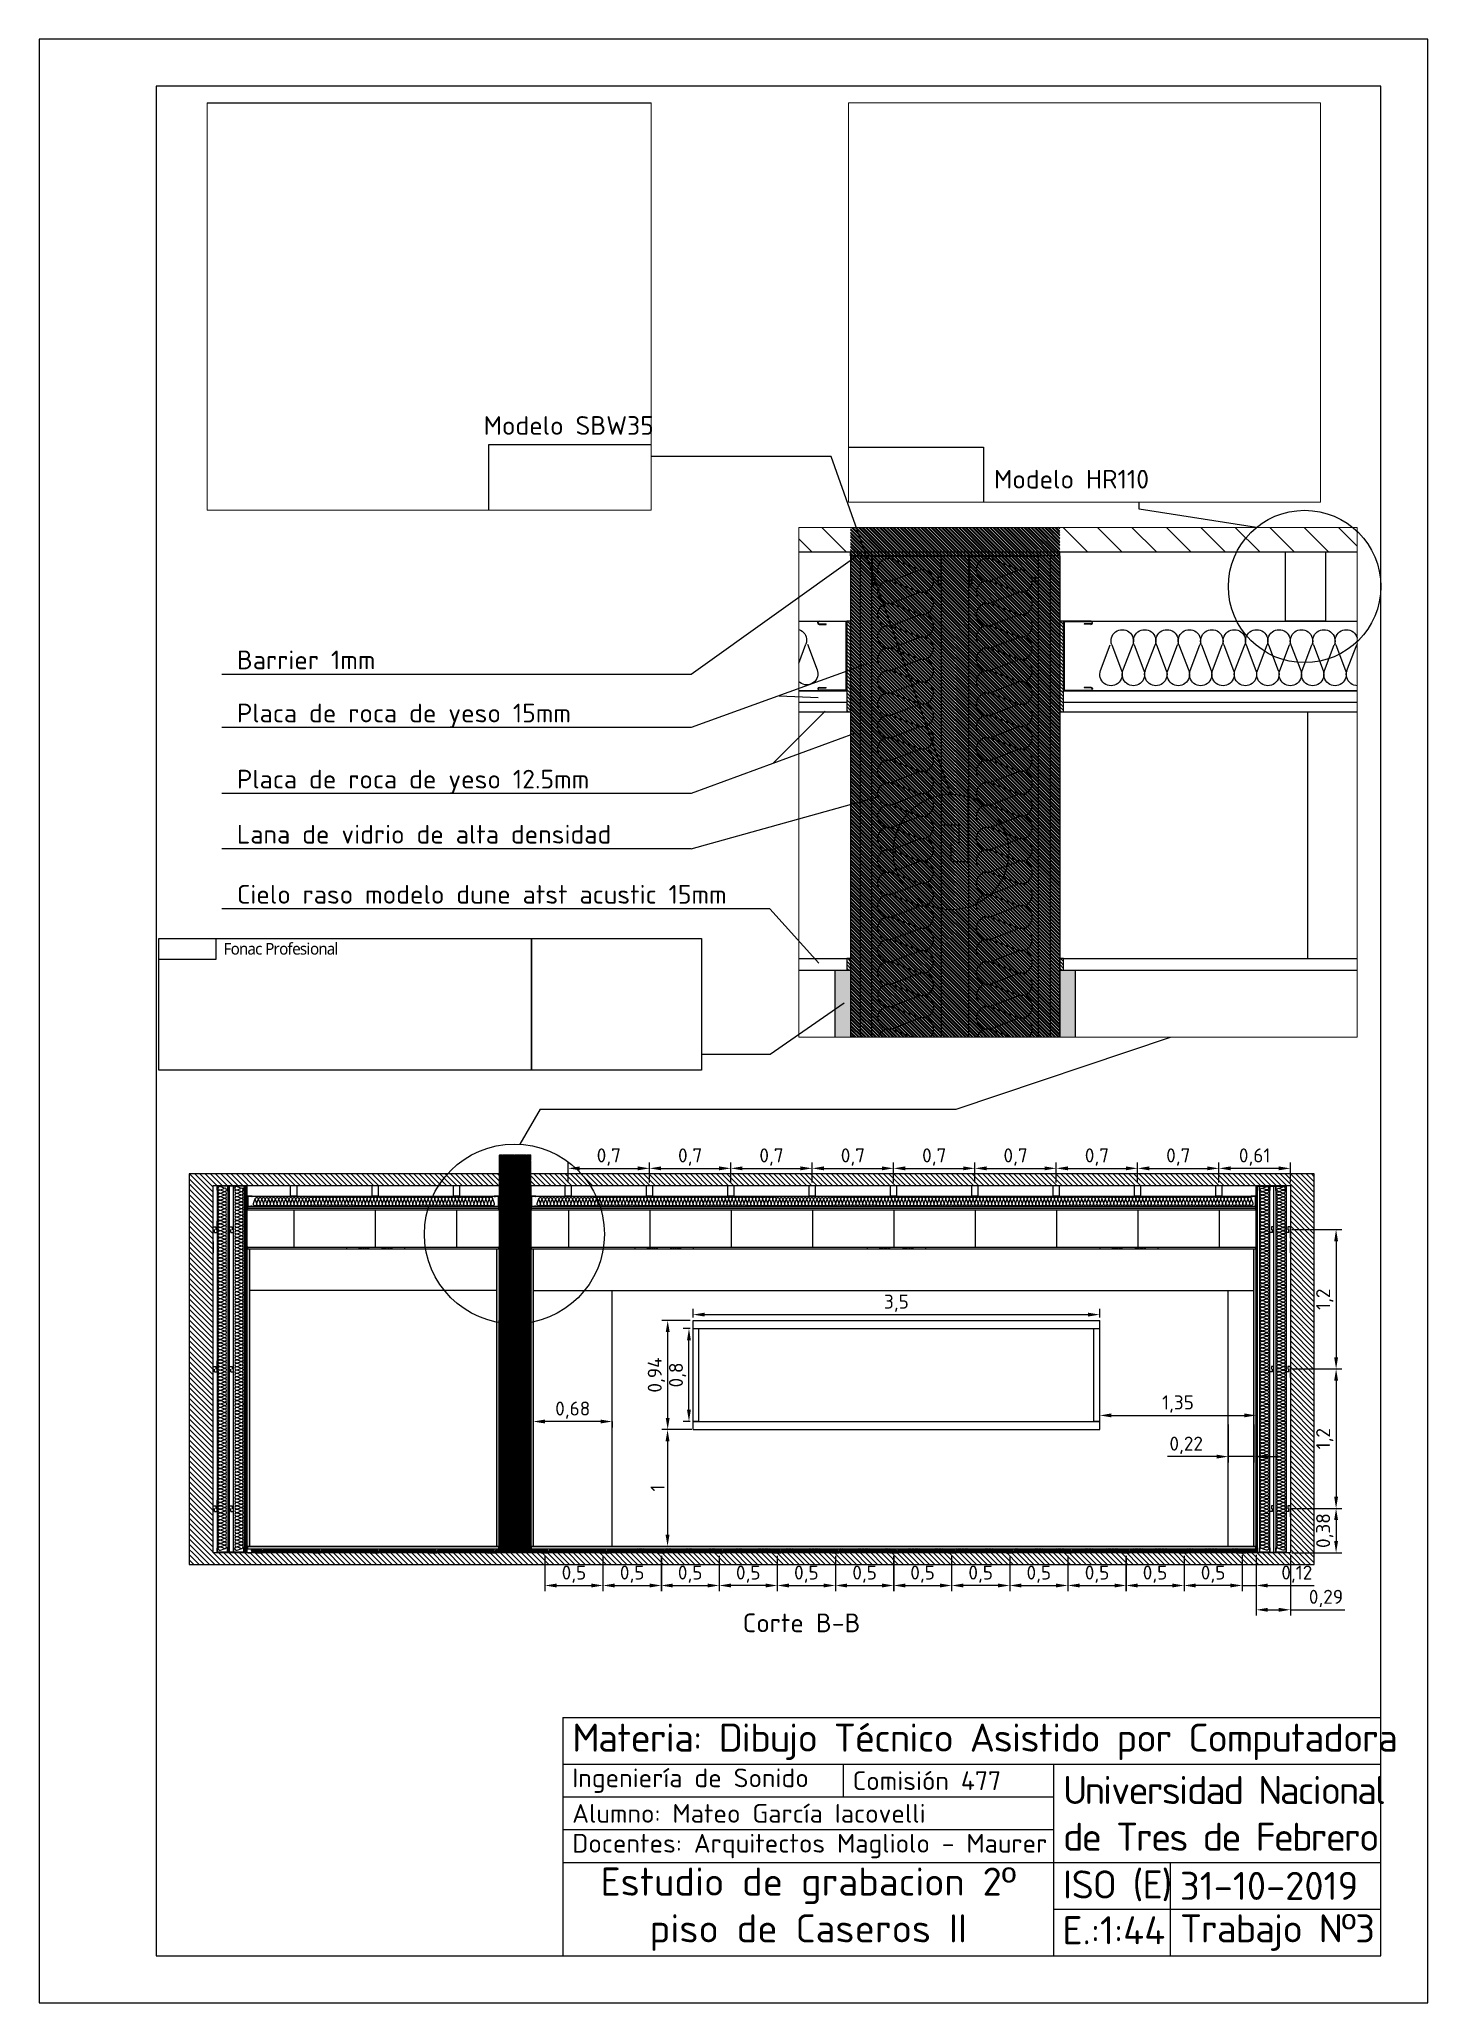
# Paper-space layout 'Presentación2' of a CAD drawing. Header units: millimetres. Extents: x 0 to 297, y 0 to 420.
# The model-space entities are those that its viewports show. They can reach past a viewport. Long polylines and large blocks are cut down to what shows.
import ezdxf

# ---------------------------------------------------------------- set-up
doc = ezdxf.new("R2010")
doc.units = ezdxf.units.MM
for name, pattern in [('C', [0.4, 0.25, -0.15]), ('CONTINUA', [0]), ('LÍNEAS_OCULTAS', [9.525, 6.35, -3.175])]:
    doc.linetypes.add(name, pattern=pattern)
for name, color, linetype in [('Cotas', 1, 'Continuous'), ('CUATRO', 1, 'CONTINUA'), ('durlok', 3, 'Continuous'), ('Formato', 7, 'Continuous'), ('lana de vidrio', 2, 'Continuous'), ('layout', 3, 'C'), ('Layoutvisible', 7, 'Continuous'), ('PERFILES', 2, 'Continuous'), ('Relleno', 9, 'Continuous'), ('texto', 7, 'Continuous')]:
    doc.layers.add(name, color=color, linetype=linetype)
doc.layers.get('layout').off()
doc.styles.add('ISOCPEUR', font='isocpeur.ttf', dxfattribs={"height": 3})
doc.dimstyles.new('Ctas4real', dxfattribs={"dimtxt": 3, "dimasz": 2.5, "dimexe": 1.25, "dimexo": 0.625, "dimtad": 1, "dimtxsty": 'ISOCPEUR', "dimcen": 2.5, "dimadec": 0, "dimazin": 0, "dimtfac": 1, "dimtmove": 0, "dimatfit": 3, "dimfxl": 1, "dimarcsym": 0})
picture_1 = doc.add_image_def('image1.png', size_in_pixel=(545, 500))
picture_2 = doc.add_image_def('image2.png', size_in_pixel=(602, 465))
picture_3 = doc.add_image_def('image3.png', size_in_pixel=(890, 314))
picture_4 = doc.add_image_def('image4.png', size_in_pixel=(485, 435))
picture_5 = doc.add_image_def('image5.png', size_in_pixel=(273, 111))
picture_6 = doc.add_image_def('image6.png', size_in_pixel=(273, 100))
pattern_1 = [(45, (-5, -61.920988), (-0.02245064, 0.02245064), [])]
pattern_2 = [(135, (0, -13.7664086), (-0.00224506403, -0.00224506403), [])]

psp = doc.layouts.new('Presentación2')

# ---------------------------------------------------------------- texts
at = {"layer": 'Cotas', "insert": (39.409, 226.697), "char_height": 2.5, "attachment_point": 1, "style": 'ISOCPEUR'}
psp.add_mtext_dynamic_manual_height_columns('{\\fLucida Sans Unicode|b0|i0|c0|p34;\\T0.9;\\C250;\\c2039583;Fonac Profesional}', width=45.31588, gutter_width=20, heights=[3.725], dxfattribs=at)
at = {"layer": 'texto', "style": 'ISOCPEUR'}
for s, width, gutter_width, heights, insert, char_height, attachment_point in [('Modelo SBW35  ', 34.534, 20, [0], (95.054, 339.38), 4, 1), ('Modelo HR110', 35.84186, 20, [0], (204.227, 327.893), 4, 1), ('Barrier 1mm', 94.73415, 20, [0], (42.268, 289.241), 4, 1), ('Placa de roca de yeso 15mm', 94.73415, 20, [0], (42.268, 277.87), 4, 1), ('Placa de roca de yeso 12.5mm', 94.73415, 20, [0], (42.268, 263.729), 4, 1), ('Lana de vidrio de alta densidad', 94.73415, 20, [0], (42.268, 251.948), 4, 1), ('Cielo raso modelo dune atst acustic 15mm', 102.7351, 20, [0], (42.268, 239.086), 4, 1), ('Corte B-B', 60, 10.214, [0], (150.479, 81.256), 4, 4), ('{\\T0.95;Materia: Dibujo Técnico Asistido por Computadora}', 184.42087, 10.214, [10.807], (113.993, 55.8), 6, 4), ('Ingeniería de Sonido', 60, 10.214, [0], (113.993, 47.5), 4, 4), ('Comisión 477', 45, 10.214, [0], (173.993, 47.5), 4, 4), ('{\\T0.9;Universidad Nacional de Tres de Febrero}', 71.15945, 10.214, [19.742], (218.993, 40.5), 6, 4), ('Alumno: Mateo García Iacovelli', 105, 10.214, [0], (113.993, 40.5), 4, 4), ('Docentes: Arquitectos Magliolo - Maurer', 105, 10.214, [0], (113.993, 33.5), 4, 4), ('Estudio de grabacion 2º piso de Caseros II', 105, 10.214, [0], (164.493, 20), 6, 5), ('{\\T0.95;ISO (E)}', 25, 10.214, [0], (218.993, 25), 6, 4), ('31-10-2019', 45, 10.214, [0], (243.993, 25), 6, 4), ('E.:1:44', 25, 10.214, [0], (218.859, 15.5), 6, 4), ('{\\T0.95;Trabajo Nº3}', 45, 10.214, [0], (243.993, 15), 6, 4)]:
    psp.add_mtext_dynamic_manual_height_columns(s, width=width, gutter_width=gutter_width, heights=heights, dxfattribs=dict(at, insert=insert, char_height=char_height, attachment_point=attachment_point))

msp = doc.modelspace()

# ---------------------------------------------------------------- blocks, each defined once
blk = doc.blocks.new('*D43')
at = {"layer": 'Cotas', "color": 0, "lineweight": -2, "transparency": 16777216}
for p, q in [((260.29, 95.81), (260.29, 82.8)), ((267.61, 95.81), (267.61, 82.8)), ((262.79, 84.05), (265.11, 84.05)), ((267.61, 84.05), (279.23, 84.05))]:
    blk.add_line(p, q, dxfattribs=at)
at = {"layer": 'Cotas', "color": 0, "transparency": 16777216}
for points in [[(262.79, 84.47), (262.79, 83.63), (260.29, 84.05)], [(265.11, 84.47), (265.11, 83.63), (267.61, 84.05)]]:
    blk.add_solid(points, dxfattribs=at)
at = {"layer": 'Defpoints', "color": 0, "transparency": 16777216}
for p in [(260.29, 96.44), (267.61, 96.44), (260.29, 84.05)]:
    blk.add_point(p, dxfattribs=at)
at = {"layer": 'Cotas', "color": 0, "transparency": 16777216, "insert": (275.23, 86.48), "char_height": 3, "attachment_point": 5, "rotation": 359.9996, "style": 'ISOCPEUR'}
blk.add_mtext('0,29', dxfattribs=at)
blk = doc.blocks.new('*D44')
at = {"layer": 'Cotas', "color": 0, "lineweight": -2, "transparency": 16777216}
for p, q in [((244.87, 95.62), (244.87, 88)), ((257.3, 95.62), (257.3, 88)), ((254.8, 89.25), (247.37, 89.25))]:
    blk.add_line(p, q, dxfattribs=at)
at = {"layer": 'Cotas', "color": 0, "transparency": 16777216}
for points in [[(247.37, 89.66), (247.37, 88.83), (244.87, 89.25)], [(254.8, 89.66), (254.8, 88.83), (257.3, 89.25)]]:
    blk.add_solid(points, dxfattribs=at)
at = {"layer": 'Defpoints', "color": 0, "transparency": 16777216}
for p in [(244.87, 96.25), (257.3, 96.25), (244.87, 89.25)]:
    blk.add_point(p, dxfattribs=at)
at = {"layer": 'Cotas', "color": 0, "transparency": 16777216, "insert": (251.08, 91.67), "char_height": 3, "attachment_point": 5, "style": 'ISOCPEUR'}
blk.add_mtext('0,5', dxfattribs=at)
blk = doc.blocks.new('*D45')
at = {"layer": 'Cotas', "color": 0, "lineweight": -2, "transparency": 16777216}
for p, q in [((232.44, 95.62), (232.44, 88)), ((244.87, 95.62), (244.87, 88)), ((234.94, 89.25), (242.37, 89.25))]:
    blk.add_line(p, q, dxfattribs=at)
at = {"layer": 'Cotas', "color": 0, "transparency": 16777216}
for points in [[(234.94, 89.66), (234.94, 88.83), (232.44, 89.25)], [(242.37, 89.66), (242.37, 88.83), (244.87, 89.25)]]:
    blk.add_solid(points, dxfattribs=at)
at = {"layer": 'Defpoints', "color": 0, "transparency": 16777216}
for p in [(232.44, 96.25), (244.87, 96.25), (244.87, 89.25)]:
    blk.add_point(p, dxfattribs=at)
at = {"layer": 'Cotas', "color": 0, "transparency": 16777216, "insert": (238.66, 91.67), "char_height": 3, "attachment_point": 5, "style": 'ISOCPEUR'}
blk.add_mtext('0,5', dxfattribs=at)
blk = doc.blocks.new('*D46')
at = {"layer": 'Cotas', "color": 0, "lineweight": -2, "transparency": 16777216}
for p, q in [((220.01, 95.62), (220.01, 88)), ((232.5, 95.62), (232.5, 88)), ((222.51, 89.25), (230, 89.25))]:
    blk.add_line(p, q, dxfattribs=at)
at = {"layer": 'Cotas', "color": 0, "transparency": 16777216}
for points in [[(222.51, 89.66), (222.51, 88.83), (220.01, 89.25)], [(230, 89.66), (230, 88.83), (232.5, 89.25)]]:
    blk.add_solid(points, dxfattribs=at)
at = {"layer": 'Defpoints', "color": 0, "transparency": 16777216}
for p in [(220.01, 96.25), (232.5, 96.25), (232.5, 89.25)]:
    blk.add_point(p, dxfattribs=at)
at = {"layer": 'Cotas', "color": 0, "transparency": 16777216, "insert": (226.26, 91.67), "char_height": 3, "attachment_point": 5, "style": 'ISOCPEUR'}
blk.add_mtext('0,5', dxfattribs=at)
blk = doc.blocks.new('*D47')
at = {"layer": 'Cotas', "color": 0, "lineweight": -2, "transparency": 16777216}
for p, q in [((207.58, 95.62), (207.58, 88)), ((220.01, 95.62), (220.01, 88)), ((210.08, 89.25), (217.51, 89.25))]:
    blk.add_line(p, q, dxfattribs=at)
at = {"layer": 'Cotas', "color": 0, "transparency": 16777216}
for points in [[(210.08, 89.66), (210.08, 88.83), (207.58, 89.25)], [(217.51, 89.66), (217.51, 88.83), (220.01, 89.25)]]:
    blk.add_solid(points, dxfattribs=at)
at = {"layer": 'Defpoints', "color": 0, "transparency": 16777216}
for p in [(207.58, 96.25), (220.01, 96.25), (220.01, 89.25)]:
    blk.add_point(p, dxfattribs=at)
at = {"layer": 'Cotas', "color": 0, "transparency": 16777216, "insert": (213.8, 91.67), "char_height": 3, "attachment_point": 5, "style": 'ISOCPEUR'}
blk.add_mtext('0,5', dxfattribs=at)
blk = doc.blocks.new('*D48')
at = {"layer": 'Cotas', "color": 0, "lineweight": -2, "transparency": 16777216}
for p, q in [((195.15, 95.62), (195.15, 88)), ((207.58, 95.62), (207.58, 88)), ((205.08, 89.25), (197.65, 89.25))]:
    blk.add_line(p, q, dxfattribs=at)
at = {"layer": 'Cotas', "color": 0, "transparency": 16777216}
for points in [[(197.65, 89.66), (197.65, 88.83), (195.15, 89.25)], [(205.08, 89.66), (205.08, 88.83), (207.58, 89.25)]]:
    blk.add_solid(points, dxfattribs=at)
at = {"layer": 'Defpoints', "color": 0, "transparency": 16777216}
for p in [(195.15, 96.25), (207.58, 96.25), (195.15, 89.25)]:
    blk.add_point(p, dxfattribs=at)
at = {"layer": 'Cotas', "color": 0, "transparency": 16777216, "insert": (201.37, 91.67), "char_height": 3, "attachment_point": 5, "style": 'ISOCPEUR'}
blk.add_mtext('0,5', dxfattribs=at)
blk = doc.blocks.new('*D49')
at = {"layer": 'Cotas', "color": 0, "lineweight": -2, "transparency": 16777216}
for p, q in [((182.73, 95.62), (182.73, 88)), ((195.15, 95.62), (195.15, 88)), ((185.23, 89.25), (192.65, 89.25))]:
    blk.add_line(p, q, dxfattribs=at)
at = {"layer": 'Cotas', "color": 0, "transparency": 16777216}
for points in [[(185.23, 89.66), (185.23, 88.83), (182.73, 89.25)], [(192.65, 89.66), (192.65, 88.83), (195.15, 89.25)]]:
    blk.add_solid(points, dxfattribs=at)
at = {"layer": 'Defpoints', "color": 0, "transparency": 16777216}
for p in [(182.73, 96.25), (195.15, 96.25), (195.15, 89.25)]:
    blk.add_point(p, dxfattribs=at)
at = {"layer": 'Cotas', "color": 0, "transparency": 16777216, "insert": (188.94, 91.67), "char_height": 3, "attachment_point": 5, "style": 'ISOCPEUR'}
blk.add_mtext('0,5', dxfattribs=at)
blk = doc.blocks.new('*D50')
at = {"layer": 'Cotas', "color": 0, "lineweight": -2, "transparency": 16777216}
for p, q in [((170.3, 95.62), (170.3, 88)), ((182.78, 95.62), (182.78, 88)), ((172.8, 89.25), (180.28, 89.25))]:
    blk.add_line(p, q, dxfattribs=at)
at = {"layer": 'Cotas', "color": 0, "transparency": 16777216}
for points in [[(172.8, 89.66), (172.8, 88.83), (170.3, 89.25)], [(180.28, 89.66), (180.28, 88.83), (182.78, 89.25)]]:
    blk.add_solid(points, dxfattribs=at)
at = {"layer": 'Defpoints', "color": 0, "transparency": 16777216}
for p in [(170.3, 96.25), (182.78, 96.25), (182.78, 89.25)]:
    blk.add_point(p, dxfattribs=at)
at = {"layer": 'Cotas', "color": 0, "transparency": 16777216, "insert": (176.54, 91.67), "char_height": 3, "attachment_point": 5, "style": 'ISOCPEUR'}
blk.add_mtext('0,5', dxfattribs=at)
blk = doc.blocks.new('*D51')
at = {"layer": 'Cotas', "color": 0, "lineweight": -2, "transparency": 16777216}
for p, q in [((157.87, 95.62), (157.87, 88)), ((170.3, 95.62), (170.3, 88)), ((160.37, 89.25), (167.8, 89.25))]:
    blk.add_line(p, q, dxfattribs=at)
at = {"layer": 'Cotas', "color": 0, "transparency": 16777216}
for points in [[(160.37, 89.66), (160.37, 88.83), (157.87, 89.25)], [(167.8, 89.66), (167.8, 88.83), (170.3, 89.25)]]:
    blk.add_solid(points, dxfattribs=at)
at = {"layer": 'Defpoints', "color": 0, "transparency": 16777216}
for p in [(157.87, 96.25), (170.3, 96.25), (170.3, 89.25)]:
    blk.add_point(p, dxfattribs=at)
at = {"layer": 'Cotas', "color": 0, "transparency": 16777216, "insert": (164.08, 91.67), "char_height": 3, "attachment_point": 5, "style": 'ISOCPEUR'}
blk.add_mtext('0,5', dxfattribs=at)
blk = doc.blocks.new('*D52')
at = {"layer": 'Cotas', "color": 0, "lineweight": -2, "transparency": 16777216}
for p, q in [((145.44, 95.62), (145.44, 88)), ((157.87, 95.62), (157.87, 88)), ((155.37, 89.25), (147.94, 89.25))]:
    blk.add_line(p, q, dxfattribs=at)
at = {"layer": 'Cotas', "color": 0, "transparency": 16777216}
for points in [[(147.94, 89.66), (147.94, 88.83), (145.44, 89.25)], [(155.37, 89.66), (155.37, 88.83), (157.87, 89.25)]]:
    blk.add_solid(points, dxfattribs=at)
at = {"layer": 'Defpoints', "color": 0, "transparency": 16777216}
for p in [(145.44, 96.25), (157.87, 96.25), (145.44, 89.25)]:
    blk.add_point(p, dxfattribs=at)
at = {"layer": 'Cotas', "color": 0, "transparency": 16777216, "insert": (151.65, 91.67), "char_height": 3, "attachment_point": 5, "style": 'ISOCPEUR'}
blk.add_mtext('0,5', dxfattribs=at)
blk = doc.blocks.new('*D53')
at = {"layer": 'Cotas', "color": 0, "lineweight": -2, "transparency": 16777216}
for p, q in [((133.01, 95.62), (133.01, 88)), ((145.44, 95.62), (145.44, 88)), ((135.51, 89.25), (142.94, 89.25))]:
    blk.add_line(p, q, dxfattribs=at)
at = {"layer": 'Cotas', "color": 0, "transparency": 16777216}
for points in [[(135.51, 89.66), (135.51, 88.83), (133.01, 89.25)], [(142.94, 89.66), (142.94, 88.83), (145.44, 89.25)]]:
    blk.add_solid(points, dxfattribs=at)
at = {"layer": 'Defpoints', "color": 0, "transparency": 16777216}
for p in [(133.01, 96.25), (145.44, 96.25), (145.44, 89.25)]:
    blk.add_point(p, dxfattribs=at)
at = {"layer": 'Cotas', "color": 0, "transparency": 16777216, "insert": (139.22, 91.67), "char_height": 3, "attachment_point": 5, "style": 'ISOCPEUR'}
blk.add_mtext('0,5', dxfattribs=at)
blk = doc.blocks.new('*D54')
at = {"layer": 'Cotas', "color": 0, "lineweight": -2, "transparency": 16777216}
for p, q in [((120.58, 95.62), (120.58, 88)), ((133.07, 95.62), (133.07, 88)), ((123.08, 89.25), (130.57, 89.25))]:
    blk.add_line(p, q, dxfattribs=at)
at = {"layer": 'Cotas', "color": 0, "transparency": 16777216}
for points in [[(123.08, 89.66), (123.08, 88.83), (120.58, 89.25)], [(130.57, 89.66), (130.57, 88.83), (133.07, 89.25)]]:
    blk.add_solid(points, dxfattribs=at)
at = {"layer": 'Defpoints', "color": 0, "transparency": 16777216}
for p in [(120.58, 96.25), (133.07, 96.25), (133.07, 89.25)]:
    blk.add_point(p, dxfattribs=at)
at = {"layer": 'Cotas', "color": 0, "transparency": 16777216, "insert": (126.82, 91.67), "char_height": 3, "attachment_point": 5, "style": 'ISOCPEUR'}
blk.add_mtext('0,5', dxfattribs=at)
blk = doc.blocks.new('*D55')
at = {"layer": 'Cotas', "color": 0, "lineweight": -2, "transparency": 16777216}
for p, q in [((108.15, 95.62), (108.15, 88)), ((120.58, 95.62), (120.58, 88)), ((110.65, 89.25), (118.08, 89.25))]:
    blk.add_line(p, q, dxfattribs=at)
at = {"layer": 'Cotas', "color": 0, "transparency": 16777216}
for points in [[(110.65, 89.66), (110.65, 88.83), (108.15, 89.25)], [(118.08, 89.66), (118.08, 88.83), (120.58, 89.25)]]:
    blk.add_solid(points, dxfattribs=at)
at = {"layer": 'Defpoints', "color": 0, "transparency": 16777216}
for p in [(108.15, 96.25), (120.58, 96.25), (120.58, 89.25)]:
    blk.add_point(p, dxfattribs=at)
at = {"layer": 'Cotas', "color": 0, "transparency": 16777216, "insert": (114.37, 91.67), "char_height": 3, "attachment_point": 5, "style": 'ISOCPEUR'}
blk.add_mtext('0,5', dxfattribs=at)
blk = doc.blocks.new('*D56')
at = {"layer": 'Cotas', "color": 0, "lineweight": -2, "transparency": 16777216}
for p, q in [((252.33, 175.42), (252.33, 179.72)), ((265.11, 178.47), (254.83, 178.47)), ((267.61, 175.42), (267.61, 179.72))]:
    blk.add_line(p, q, dxfattribs=at)
at = {"layer": 'Cotas', "color": 0, "transparency": 16777216}
for points in [[(254.83, 178.89), (254.83, 178.06), (252.33, 178.47)], [(265.11, 178.89), (265.11, 178.06), (267.61, 178.47)]]:
    blk.add_solid(points, dxfattribs=at)
at = {"layer": 'Defpoints', "color": 0, "transparency": 16777216}
for p in [(252.33, 178.47), (252.33, 174.8), (267.61, 174.8)]:
    blk.add_point(p, dxfattribs=at)
at = {"layer": 'Cotas', "color": 0, "transparency": 16777216, "insert": (259.97, 180.9), "char_height": 3, "attachment_point": 5, "style": 'ISOCPEUR'}
blk.add_mtext('0,61', dxfattribs=at)
blk = doc.blocks.new('*D57')
at = {"layer": 'Cotas', "color": 0, "lineweight": -2, "transparency": 16777216}
for p, q in [((234.93, 175.42), (234.93, 179.72)), ((237.43, 178.47), (249.83, 178.47)), ((252.33, 175.42), (252.33, 179.72))]:
    blk.add_line(p, q, dxfattribs=at)
at = {"layer": 'Cotas', "color": 0, "transparency": 16777216}
for points in [[(237.43, 178.89), (237.43, 178.06), (234.93, 178.47)], [(249.83, 178.89), (249.83, 178.06), (252.33, 178.47)]]:
    blk.add_solid(points, dxfattribs=at)
at = {"layer": 'Defpoints', "color": 0, "transparency": 16777216}
for p in [(252.33, 178.47), (234.93, 174.8), (252.33, 174.8)]:
    blk.add_point(p, dxfattribs=at)
at = {"layer": 'Cotas', "color": 0, "transparency": 16777216, "insert": (243.63, 180.9), "char_height": 3, "attachment_point": 5, "style": 'ISOCPEUR'}
blk.add_mtext('0,7', dxfattribs=at)
blk = doc.blocks.new('*D58')
at = {"layer": 'Cotas', "color": 0, "lineweight": -2, "transparency": 16777216}
for p, q in [((217.53, 175.42), (217.53, 179.72)), ((220.03, 178.47), (232.43, 178.47)), ((234.93, 175.42), (234.93, 179.72))]:
    blk.add_line(p, q, dxfattribs=at)
at = {"layer": 'Cotas', "color": 0, "transparency": 16777216}
for points in [[(220.03, 178.89), (220.03, 178.06), (217.53, 178.47)], [(232.43, 178.89), (232.43, 178.06), (234.93, 178.47)]]:
    blk.add_solid(points, dxfattribs=at)
at = {"layer": 'Defpoints', "color": 0, "transparency": 16777216}
for p in [(234.93, 178.47), (217.53, 174.8), (234.93, 174.8)]:
    blk.add_point(p, dxfattribs=at)
at = {"layer": 'Cotas', "color": 0, "transparency": 16777216, "insert": (226.23, 180.9), "char_height": 3, "attachment_point": 5, "style": 'ISOCPEUR'}
blk.add_mtext('0,7', dxfattribs=at)
blk = doc.blocks.new('*D59')
at = {"layer": 'Cotas', "color": 0, "lineweight": -2, "transparency": 16777216}
for p, q in [((200.13, 175.42), (200.13, 179.72)), ((202.63, 178.47), (215.03, 178.47)), ((217.53, 175.42), (217.53, 179.72))]:
    blk.add_line(p, q, dxfattribs=at)
at = {"layer": 'Cotas', "color": 0, "transparency": 16777216}
for points in [[(202.63, 178.89), (202.63, 178.06), (200.13, 178.47)], [(215.03, 178.89), (215.03, 178.06), (217.53, 178.47)]]:
    blk.add_solid(points, dxfattribs=at)
at = {"layer": 'Defpoints', "color": 0, "transparency": 16777216}
for p in [(217.53, 178.47), (200.13, 174.8), (217.53, 174.8)]:
    blk.add_point(p, dxfattribs=at)
at = {"layer": 'Cotas', "color": 0, "transparency": 16777216, "insert": (208.83, 180.9), "char_height": 3, "attachment_point": 5, "style": 'ISOCPEUR'}
blk.add_mtext('0,7', dxfattribs=at)
blk = doc.blocks.new('*D60')
at = {"layer": 'Cotas', "color": 0, "lineweight": -2, "transparency": 16777216}
for p, q in [((182.73, 175.42), (182.73, 179.72)), ((185.23, 178.47), (197.63, 178.47)), ((200.13, 175.42), (200.13, 179.72))]:
    blk.add_line(p, q, dxfattribs=at)
at = {"layer": 'Cotas', "color": 0, "transparency": 16777216}
for points in [[(185.23, 178.89), (185.23, 178.06), (182.73, 178.47)], [(197.63, 178.89), (197.63, 178.06), (200.13, 178.47)]]:
    blk.add_solid(points, dxfattribs=at)
at = {"layer": 'Defpoints', "color": 0, "transparency": 16777216}
for p in [(200.13, 178.47), (182.73, 174.8), (200.13, 174.8)]:
    blk.add_point(p, dxfattribs=at)
at = {"layer": 'Cotas', "color": 0, "transparency": 16777216, "insert": (191.43, 180.9), "char_height": 3, "attachment_point": 5, "style": 'ISOCPEUR'}
blk.add_mtext('0,7', dxfattribs=at)
blk = doc.blocks.new('*D61')
at = {"layer": 'Cotas', "color": 0, "lineweight": -2, "transparency": 16777216}
for p, q in [((165.32, 175.42), (165.32, 179.72)), ((167.82, 178.47), (180.23, 178.47)), ((182.73, 175.42), (182.73, 179.72))]:
    blk.add_line(p, q, dxfattribs=at)
at = {"layer": 'Cotas', "color": 0, "transparency": 16777216}
for points in [[(167.82, 178.89), (167.82, 178.06), (165.32, 178.47)], [(180.23, 178.89), (180.23, 178.06), (182.73, 178.47)]]:
    blk.add_solid(points, dxfattribs=at)
at = {"layer": 'Defpoints', "color": 0, "transparency": 16777216}
for p in [(182.73, 178.47), (165.32, 174.8), (182.73, 174.8)]:
    blk.add_point(p, dxfattribs=at)
at = {"layer": 'Cotas', "color": 0, "transparency": 16777216, "insert": (174.03, 180.9), "char_height": 3, "attachment_point": 5, "style": 'ISOCPEUR'}
blk.add_mtext('0,7', dxfattribs=at)
blk = doc.blocks.new('*D62')
at = {"layer": 'Cotas', "color": 0, "lineweight": -2, "transparency": 16777216}
for p, q in [((147.92, 175.42), (147.92, 179.72)), ((150.42, 178.47), (162.82, 178.47)), ((165.32, 175.42), (165.32, 179.72))]:
    blk.add_line(p, q, dxfattribs=at)
at = {"layer": 'Cotas', "color": 0, "transparency": 16777216}
for points in [[(150.42, 178.89), (150.42, 178.06), (147.92, 178.47)], [(162.82, 178.89), (162.82, 178.06), (165.32, 178.47)]]:
    blk.add_solid(points, dxfattribs=at)
at = {"layer": 'Defpoints', "color": 0, "transparency": 16777216}
for p in [(165.32, 178.47), (147.92, 174.8), (165.32, 174.8)]:
    blk.add_point(p, dxfattribs=at)
at = {"layer": 'Cotas', "color": 0, "transparency": 16777216, "insert": (156.62, 180.9), "char_height": 3, "attachment_point": 5, "style": 'ISOCPEUR'}
blk.add_mtext('0,7', dxfattribs=at)
blk = doc.blocks.new('*D63')
at = {"layer": 'Cotas', "color": 0, "lineweight": -2, "transparency": 16777216}
for p, q in [((130.52, 175.42), (130.52, 179.72)), ((133.02, 178.47), (145.42, 178.47)), ((147.92, 175.42), (147.92, 179.72))]:
    blk.add_line(p, q, dxfattribs=at)
at = {"layer": 'Cotas', "color": 0, "transparency": 16777216}
for points in [[(133.02, 178.89), (133.02, 178.06), (130.52, 178.47)], [(145.42, 178.89), (145.42, 178.06), (147.92, 178.47)]]:
    blk.add_solid(points, dxfattribs=at)
at = {"layer": 'Defpoints', "color": 0, "transparency": 16777216}
for p in [(147.92, 178.47), (130.52, 174.8), (147.92, 174.8)]:
    blk.add_point(p, dxfattribs=at)
at = {"layer": 'Cotas', "color": 0, "transparency": 16777216, "insert": (139.22, 180.9), "char_height": 3, "attachment_point": 5, "style": 'ISOCPEUR'}
blk.add_mtext('0,7', dxfattribs=at)
blk = doc.blocks.new('*D64')
at = {"layer": 'Cotas', "color": 0, "lineweight": -2, "transparency": 16777216}
for p, q in [((113.12, 175.42), (113.12, 179.72)), ((115.62, 178.47), (128.02, 178.47)), ((130.52, 175.42), (130.52, 179.72))]:
    blk.add_line(p, q, dxfattribs=at)
at = {"layer": 'Cotas', "color": 0, "transparency": 16777216}
for points in [[(115.62, 178.89), (115.62, 178.06), (113.12, 178.47)], [(128.02, 178.89), (128.02, 178.06), (130.52, 178.47)]]:
    blk.add_solid(points, dxfattribs=at)
at = {"layer": 'Defpoints', "color": 0, "transparency": 16777216}
for p in [(130.52, 178.47), (113.12, 174.8), (130.52, 174.8)]:
    blk.add_point(p, dxfattribs=at)
at = {"layer": 'Cotas', "color": 0, "transparency": 16777216, "insert": (121.82, 180.9), "char_height": 3, "attachment_point": 5, "style": 'ISOCPEUR'}
blk.add_mtext('0,7', dxfattribs=at)
blk = doc.blocks.new('*D70')
at = {"layer": 'Cotas', "color": 0, "lineweight": -2, "transparency": 16777216}
for p, q in [((267.92, 105.73), (278.64, 105.73)), ((277.39, 103.23), (277.39, 98.75)), ((267.92, 96.25), (278.64, 96.25))]:
    blk.add_line(p, q, dxfattribs=at)
at = {"layer": 'Cotas', "color": 0, "transparency": 16777216}
for points in [[(276.98, 103.23), (277.81, 103.23), (277.39, 105.73)], [(276.98, 98.75), (277.81, 98.75), (277.39, 96.25)]]:
    blk.add_solid(points, dxfattribs=at)
at = {"layer": 'Defpoints', "color": 0, "transparency": 16777216}
for p in [(267.3, 105.73), (267.3, 96.25), (277.39, 96.25)]:
    blk.add_point(p, dxfattribs=at)
at = {"layer": 'Cotas', "color": 0, "transparency": 16777216, "insert": (274.97, 100.99), "char_height": 3, "attachment_point": 5, "rotation": 90, "style": 'ISOCPEUR'}
blk.add_mtext('0,38', dxfattribs=at)
blk = doc.blocks.new('*D71')
at = {"layer": 'Cotas', "color": 0, "lineweight": -2, "transparency": 16777216}
for p, q in [((267.92, 135.56), (278.64, 135.56)), ((277.39, 133.06), (277.39, 108.23)), ((267.92, 105.73), (278.64, 105.73))]:
    blk.add_line(p, q, dxfattribs=at)
at = {"layer": 'Cotas', "color": 0, "transparency": 16777216}
for points in [[(276.98, 133.06), (277.81, 133.06), (277.39, 135.56)], [(276.98, 108.23), (277.81, 108.23), (277.39, 105.73)]]:
    blk.add_solid(points, dxfattribs=at)
at = {"layer": 'Defpoints', "color": 0, "transparency": 16777216}
for p in [(267.3, 135.56), (267.3, 105.73), (277.39, 105.73)]:
    blk.add_point(p, dxfattribs=at)
at = {"layer": 'Cotas', "color": 0, "transparency": 16777216, "insert": (274.97, 120.64), "char_height": 3, "attachment_point": 5, "rotation": 90, "style": 'ISOCPEUR'}
blk.add_mtext('1,2', dxfattribs=at)
blk = doc.blocks.new('*D72')
at = {"layer": 'Cotas', "color": 0, "lineweight": -2, "transparency": 16777216}
for p, q in [((267.92, 165.39), (278.64, 165.39)), ((277.39, 162.89), (277.39, 138.06)), ((267.92, 135.56), (278.64, 135.56))]:
    blk.add_line(p, q, dxfattribs=at)
at = {"layer": 'Cotas', "color": 0, "transparency": 16777216}
for points in [[(276.98, 162.89), (277.81, 162.89), (277.39, 165.39)], [(276.98, 138.06), (277.81, 138.06), (277.39, 135.56)]]:
    blk.add_solid(points, dxfattribs=at)
at = {"layer": 'Defpoints', "color": 0, "transparency": 16777216}
for p in [(267.3, 165.39), (267.3, 135.56), (277.39, 135.56)]:
    blk.add_point(p, dxfattribs=at)
at = {"layer": 'Cotas', "color": 0, "transparency": 16777216, "insert": (274.97, 150.47), "char_height": 3, "attachment_point": 5, "rotation": 90, "style": 'ISOCPEUR'}
blk.add_mtext('1,2', dxfattribs=at)
blk = doc.blocks.new('*D73')
at = {"layer": 'Cotas', "color": 0, "lineweight": -2, "transparency": 16777216}
for p, q in [((257.3, 95.75), (257.3, 88)), ((260.29, 95.75), (260.29, 88)), ((254.8, 89.25), (252.3, 89.25)), ((257.3, 89.25), (260.29, 89.25)), ((262.79, 89.25), (272.69, 89.25))]:
    blk.add_line(p, q, dxfattribs=at)
at = {"layer": 'Cotas', "color": 0, "transparency": 16777216}
for points in [[(254.8, 89.66), (254.8, 88.83), (257.3, 89.25)], [(262.79, 89.66), (262.79, 88.83), (260.29, 89.25)]]:
    blk.add_solid(points, dxfattribs=at)
at = {"layer": 'Defpoints', "color": 0, "transparency": 16777216}
for p in [(257.3, 96.37), (260.29, 96.37), (257.3, 89.25)]:
    blk.add_point(p, dxfattribs=at)
at = {"layer": 'Cotas', "color": 0, "transparency": 16777216, "insert": (268.99, 91.67), "char_height": 3, "attachment_point": 5, "style": 'ISOCPEUR'}
blk.add_mtext('0,12', dxfattribs=at)
blk = doc.blocks.new('*D111')
at = {"layer": 'Cotas', "color": 0, "lineweight": -2, "transparency": 16777216}
for p, q in [((226.84, 123.22), (226.84, 126.88)), ((260.29, 123.22), (260.29, 126.88)), ((229.34, 125.63), (257.79, 125.63))]:
    blk.add_line(p, q, dxfattribs=at)
at = {"layer": 'Cotas', "color": 0, "transparency": 16777216}
for points in [[(229.34, 126.05), (229.34, 125.22), (226.84, 125.63)], [(257.79, 126.05), (257.79, 125.22), (260.29, 125.63)]]:
    blk.add_solid(points, dxfattribs=at)
at = {"layer": 'Defpoints', "color": 0, "transparency": 16777216}
for p in [(226.84, 122.6), (260.29, 125.63), (260.29, 122.6)]:
    blk.add_point(p, dxfattribs=at)
at = {"layer": 'Cotas', "color": 0, "transparency": 16777216, "insert": (243.57, 128.06), "char_height": 3, "attachment_point": 5, "rotation": 359.9996, "style": 'ISOCPEUR'}
blk.add_mtext('1,35', dxfattribs=at)
blk = doc.blocks.new('*D112')
at = {"layer": 'Cotas', "color": 0, "lineweight": -2, "transparency": 16777216}
for p, q in [((139.84, 146.59), (139.84, 148.44)), ((142.34, 147.19), (224.34, 147.19)), ((226.84, 146.59), (226.84, 148.44))]:
    blk.add_line(p, q, dxfattribs=at)
at = {"layer": 'Cotas', "color": 0, "transparency": 16777216}
for points in [[(142.34, 147.61), (142.34, 146.78), (139.84, 147.19)], [(224.34, 147.61), (224.34, 146.78), (226.84, 147.19)]]:
    blk.add_solid(points, dxfattribs=at)
at = {"layer": 'Defpoints', "color": 0, "transparency": 16777216}
for p in [(226.84, 147.19), (139.84, 145.96), (226.84, 145.96)]:
    blk.add_point(p, dxfattribs=at)
at = {"layer": 'Cotas', "color": 0, "transparency": 16777216, "insert": (183.34, 149.62), "char_height": 3, "attachment_point": 5, "style": 'ISOCPEUR'}
blk.add_mtext('3,5', dxfattribs=at)
blk = doc.blocks.new('*D113')
at = {"layer": 'Cotas', "color": 0, "lineweight": -2, "transparency": 16777216}
for p, q in [((139.21, 144.22), (137.72, 144.22)), ((138.97, 126.84), (138.97, 141.72)), ((139.21, 124.34), (137.72, 124.34))]:
    blk.add_line(p, q, dxfattribs=at)
at = {"layer": 'Cotas', "color": 0, "transparency": 16777216}
for points in [[(138.55, 141.72), (139.38, 141.72), (138.97, 144.22)], [(138.55, 126.84), (139.38, 126.84), (138.97, 124.34)]]:
    blk.add_solid(points, dxfattribs=at)
at = {"layer": 'Defpoints', "color": 0, "transparency": 16777216}
for p in [(138.97, 144.22), (139.84, 144.22), (139.84, 124.34)]:
    blk.add_point(p, dxfattribs=at)
at = {"layer": 'Cotas', "color": 0, "transparency": 16777216, "insert": (136.54, 134.28), "char_height": 3, "attachment_point": 5, "rotation": 90, "style": 'ISOCPEUR'}
blk.add_mtext('0,8', dxfattribs=at)
blk = doc.blocks.new('*D114')
at = {"layer": 'Cotas', "color": 0, "lineweight": -2, "transparency": 16777216}
for p, q in [((139.21, 145.96), (133.17, 145.96)), ((134.42, 125.1), (134.42, 143.46)), ((139.21, 122.6), (133.17, 122.6))]:
    blk.add_line(p, q, dxfattribs=at)
at = {"layer": 'Cotas', "color": 0, "transparency": 16777216}
for points in [[(134.01, 143.46), (134.84, 143.46), (134.42, 145.96)], [(134.01, 125.1), (134.84, 125.1), (134.42, 122.6)]]:
    blk.add_solid(points, dxfattribs=at)
at = {"layer": 'Defpoints', "color": 0, "transparency": 16777216}
for p in [(134.42, 145.96), (139.84, 145.96), (139.84, 122.6)]:
    blk.add_point(p, dxfattribs=at)
at = {"layer": 'Cotas', "color": 0, "transparency": 16777216, "insert": (132, 134.28), "char_height": 3, "attachment_point": 5, "rotation": 90, "style": 'ISOCPEUR'}
blk.add_mtext('0,94', dxfattribs=at)
blk = doc.blocks.new('*D117')
at = {"layer": 'Cotas', "color": 0, "lineweight": -2, "transparency": 16777216}
for p, q in [((139.59, 122.6), (133.14, 122.6)), ((134.39, 120.1), (134.39, 100.11)), ((139.59, 97.61), (133.14, 97.61))]:
    blk.add_line(p, q, dxfattribs=at)
at = {"layer": 'Cotas', "color": 0, "transparency": 16777216}
for points in [[(133.97, 120.1), (134.81, 120.1), (134.39, 122.6)], [(133.97, 100.11), (134.81, 100.11), (134.39, 97.61)]]:
    blk.add_solid(points, dxfattribs=at)
at = {"layer": 'Defpoints', "color": 0, "transparency": 16777216}
for p in [(140.21, 122.6), (134.39, 97.61), (140.21, 97.61)]:
    blk.add_point(p, dxfattribs=at)
at = {"layer": 'Cotas', "color": 0, "transparency": 16777216, "insert": (132.26, 110.1), "char_height": 3, "attachment_point": 5, "rotation": 90, "style": 'ISOCPEUR'}
blk.add_mtext('1', dxfattribs=at)
blk = doc.blocks.new('*D188')
at = {"layer": 'Cotas', "color": 0, "lineweight": -2, "transparency": 16777216}
for p, q in [((105.66, 124.31), (105.66, 123.07)), ((120.06, 124.32), (108.16, 124.32)), ((122.56, 124.31), (122.56, 123.07))]:
    blk.add_line(p, q, dxfattribs=at)
at = {"layer": 'Cotas', "color": 0, "transparency": 16777216}
for points in [[(108.16, 124.74), (108.16, 123.91), (105.66, 124.32)], [(120.06, 124.74), (120.06, 123.91), (122.56, 124.32)]]:
    blk.add_solid(points, dxfattribs=at)
at = {"layer": 'Defpoints', "color": 0, "transparency": 16777216}
for p in [(105.66, 124.94), (105.66, 124.32), (122.56, 124.94)]:
    blk.add_point(p, dxfattribs=at)
at = {"layer": 'Cotas', "color": 0, "transparency": 16777216, "insert": (114.11, 126.75), "char_height": 3, "attachment_point": 5, "style": 'ISOCPEUR'}
blk.add_mtext('0,68', dxfattribs=at)
blk = doc.blocks.new('*D189')
at = {"layer": 'Cotas', "color": 0, "lineweight": -2, "transparency": 16777216}
for p, q in [((254.33, 123.7), (254.33, 115.57)), ((259.79, 123.7), (259.79, 115.57)), ((251.83, 116.82), (241.33, 116.82)), ((259.79, 116.82), (254.33, 116.82)), ((262.29, 116.82), (264.79, 116.82))]:
    blk.add_line(p, q, dxfattribs=at)
at = {"layer": 'Cotas', "color": 0, "transparency": 16777216}
for points in [[(251.83, 117.24), (251.83, 116.4), (254.33, 116.82)], [(262.29, 117.24), (262.29, 116.4), (259.79, 116.82)]]:
    blk.add_solid(points, dxfattribs=at)
at = {"layer": 'Defpoints', "color": 0, "transparency": 16777216}
for p in [(254.33, 124.32), (259.79, 124.32), (259.79, 116.82)]:
    blk.add_point(p, dxfattribs=at)
at = {"layer": 'Cotas', "color": 0, "transparency": 16777216, "insert": (245.33, 119.24), "char_height": 3, "attachment_point": 5, "style": 'ISOCPEUR'}
blk.add_mtext('0,22', dxfattribs=at)
blk = doc.blocks.new('LP1-1')
at = {"layer": 'PERFILES'}
for p, q in [((-0.0964, 0.0391), (-0.0964, -0.0431)), ((0.1114, 0.0388), (0.1114, -0.0431)), ((0.0596, -0.0414), (0.0601, -0.0414)), ((0.0596, -0.0431), (0.0601, -0.0431))]:
    blk.add_line(p, q, dxfattribs=at)
at = {"layer": 'PERFILES', "color": 2}
for p, q in [((-0.0949, -0.0414), (-0.0949, 0.0386)), ((-0.0879, 0.0386), (-0.0879, 0.0185)), ((-0.0879, 0.0185), (-0.0865, 0.0185)), ((-0.0865, 0.0383), (-0.0865, 0.0185)), ((0.1015, 0.0396), (0.1015, 0.0184)), ((0.1015, 0.0184), (0.1032, 0.0184)), ((0.1032, 0.0392), (0.1032, 0.0184)), ((0.1096, -0.0414), (0.1096, 0.0392)), ((-0.0964, -0.0431), (-0.063, -0.0431)), ((-0.0949, -0.0414), (-0.063, -0.0414)), ((-0.063, -0.0414), (0.0596, -0.0414)), ((-0.063, -0.0431), (0.0596, -0.0431)), ((0.0601, -0.0414), (0.1096, -0.0414)), ((0.0601, -0.0431), (0.1114, -0.0431))]:
    blk.add_line(p, q, dxfattribs=at)
for centre, radius, start, end in [((-0.0914, 0.0387), 0.00497, 355.45799, 174.57688), ((-0.0914, 0.0385), 0.00349, 0.9781, 180.22008), ((0.1065, 0.0392), 0.00497, 355.45799, 174.57688), ((0.1064, 0.039), 0.00319, 3.69817, 175.10965)]:
    blk.add_arc(centre, radius, start, end, dxfattribs=at)
blk = doc.blocks.new('*X1')
at = {"color": 0}
for p, q in [((628.8661, 452.4359), (628.8968, 452.4666)), ((628.8665, 452.4328), (628.9003, 452.4666)), ((628.8674, 452.4408), (628.8932, 452.4666)), ((628.8688, 452.4457), (628.8897, 452.4666)), ((628.87, 452.4328), (628.9038, 452.4666)), ((628.8702, 452.4506), (628.8862, 452.4666)), ((628.8715, 452.4555), (628.8826, 452.4666)), ((628.8729, 452.4604), (628.8791, 452.4666)), ((628.8736, 452.4328), (628.9074, 452.4666)), ((628.8743, 452.4653), (628.8756, 452.4666)), ((628.8771, 452.4328), (628.9109, 452.4666)), ((628.8806, 452.4328), (628.9145, 452.4666)), ((628.8842, 452.4328), (628.9175, 452.4661)), ((628.8877, 452.4328), (628.9183, 452.4633)), ((628.8912, 452.4328), (628.9191, 452.4606)), ((628.8948, 452.4328), (628.9198, 452.4578)), ((628.8983, 452.4328), (628.9206, 452.4551)), ((628.9019, 452.4328), (628.9214, 452.4523)), ((628.9054, 452.4328), (628.9222, 452.4495)), ((628.9089, 452.4328), (628.9229, 452.4468)), ((628.9125, 452.4328), (628.9237, 452.444)), ((628.916, 452.4328), (628.9245, 452.4412)), ((628.9195, 452.4328), (628.9253, 452.4385)), ((628.9231, 452.4328), (628.926, 452.4357)), ((628.9266, 452.4328), (628.9268, 452.4329))]:
    blk.add_line(p, q, dxfattribs=at)

# ---------------------------------------------------------------- dimensions: what is measured, and where the dimension line sits
at = {"layer": 'Cotas'}
for base, p1, p2, picture, middle in [((130.524, 178.475), (113.123, 174.797), (130.524, 174.797), '*D64', (121.823, 180.9)), ((147.924, 178.475), (130.524, 174.797), (147.924, 174.797), '*D63', (139.224, 180.9)), ((165.325, 178.475), (147.924, 174.797), (165.325, 174.797), '*D62', (156.624, 180.9)), ((182.725, 178.475), (165.325, 174.797), (182.725, 174.797), '*D61', (174.025, 180.9)), ((200.126, 178.475), (182.725, 174.797), (200.126, 174.797), '*D60', (191.426, 180.9)), ((217.527, 178.475), (200.126, 174.797), (217.527, 174.797), '*D59', (208.826, 180.9)), ((234.927, 178.475), (217.527, 174.797), (234.927, 174.797), '*D58', (226.227, 180.9)), ((252.328, 178.475), (234.927, 174.797), (252.328, 174.797), '*D57', (243.627, 180.9)), ((252.328, 178.475), (267.606, 174.797), (252.328, 174.797), '*D56', (259.967, 180.9)), ((105.656, 124.324), (122.559, 124.937), (105.656, 124.937), '*D188', (114.108, 126.749)), ((120.58, 89.247), (108.151, 96.246), (120.58, 96.246), '*D55', (114.366, 91.672)), ((133.066, 89.247), (120.58, 96.246), (133.066, 96.246), '*D54', (126.823, 91.672)), ((145.438, 89.247), (133.009, 96.246), (145.438, 96.246), '*D53', (139.224, 91.672)), ((145.438, 89.247), (157.867, 96.246), (145.438, 96.246), '*D52', (151.653, 91.672)), ((170.296, 89.247), (157.867, 96.246), (170.296, 96.246), '*D51', (164.082, 91.672)), ((182.782, 89.247), (170.296, 96.246), (182.782, 96.246), '*D50', (176.539, 91.672)), ((195.154, 89.247), (182.725, 96.246), (195.154, 96.246), '*D49', (188.94, 91.672)), ((195.154, 89.247), (207.583, 96.246), (195.154, 96.246), '*D48', (201.369, 91.672)), ((220.012, 89.247), (207.583, 96.246), (220.012, 96.246), '*D47', (213.798, 91.672)), ((232.498, 89.247), (220.012, 96.246), (232.498, 96.246), '*D46', (226.255, 91.672)), ((244.87, 89.247), (232.441, 96.246), (244.87, 96.246), '*D45', (238.656, 91.672)), ((244.87, 89.247), (257.299, 96.246), (244.87, 96.246), '*D44', (251.085, 91.672))]:
    dim = psp.add_linear_dim(base=base, p1=p1, p2=p2, dimstyle='Ctas4real', override={"dimlfac": -0.040229}, dxfattribs=at)
    dim.commit()
    dim.dimension.update_dxf_attribs({"geometry": picture, "text_midpoint": middle})
for base, p1, p2, picture, middle in [((277.393, 135.557), (267.296, 165.387), (267.296, 135.557), '*D72', (274.968, 150.472)), ((134.423, 145.962), (139.836, 122.596), (139.836, 145.962), '*D114', (131.998, 134.279)), ((138.967, 144.222), (139.836, 124.336), (139.836, 144.222), '*D113', (136.542, 134.279)), ((277.393, 105.728), (267.296, 135.557), (267.296, 105.728), '*D71', (274.968, 120.642)), ((134.3887, 97.6135), (140.2105, 122.5957), (140.2105, 97.6135), '*D117', (132.2637, 110.1046)), ((277.393, 96.246), (267.296, 105.728), (267.296, 96.246), '*D70', (274.968, 100.987))]:
    dim = psp.add_linear_dim(base=base, p1=p1, p2=p2, angle=90, dimstyle='Ctas4real', override={"dimlfac": -0.040229}, dxfattribs=at)
    dim.commit()
    dim.dimension.update_dxf_attribs({"geometry": picture, "text_midpoint": middle})
for base, p1, p2, picture, middle in [((226.839, 147.194), (139.836, 145.962), (226.839, 145.962), '*D112', (183.338, 147.194)), ((259.794, 116.819), (254.326, 124.324), (259.794, 124.324), '*D189', (245.326, 116.819)), ((257.299, 89.247), (260.292, 96.371), (257.299, 96.37), '*D73', (268.992, 89.247))]:
    dim = psp.add_linear_dim(base=base, p1=p1, p2=p2, dimstyle='Ctas4real', override={"dimlfac": -0.040229}, dxfattribs=at)
    dim.commit()
    dim.dimension.update_dxf_attribs({"geometry": picture, "text_midpoint": middle, "dimtype": 160})
dim = psp.add_aligned_dim(p1=(226.839, 122.596), p2=(260.292, 122.595), distance=3.039, dimstyle='Ctas4real', override={"dimlfac": -0.040229}, dxfattribs=at)
dim.commit()
dim.dimension.update_dxf_attribs({"geometry": '*D111', "text_midpoint": (243.566, 128.059)})
dim = psp.add_linear_dim(base=(260.292, 84.051), p1=(267.606, 96.438), p2=(260.292, 96.438), angle=179.99958, dimstyle='Ctas4real', override={"dimlfac": -0.040229}, dxfattribs=at)
dim.commit()
dim.dimension.update_dxf_attribs({"geometry": '*D43', "text_midpoint": (275.231, 84.051), "dimtype": 161})

# ---------------------------------------------------------------- hatches: boundary and pattern name
h = msp.add_hatch()
h.set_pattern_fill('ANSI31', color=256, scale=0.001, angle=90)
h.set_pattern_definition(pattern_2)
edge = h.paths.add_edge_path()
edge.add_line((12.6675, 10.105), (12.94, 10.105))
edge.add_line((12.6675, 10.105), (12.6675, 10.1))
edge.add_line((12.6675, 23.8664), (12.94, 23.8664))
edge.add_line((12.94, 10.105), (12.94, 10.1))
h = msp.add_hatch()
h.set_pattern_fill('ANSI31', color=256, scale=0.001, angle=90)
h.set_pattern_definition([(135, (0, -10.6114086), (-0.00224506403, -0.00224506403), [])])
edge = h.paths.add_edge_path()
edge.add_line((12.6675, 10.105), (12.94, 10.105))
edge.add_line((12.6675, 10.105), (12.6675, 10.1))
edge.add_line((12.6675, 23.8664), (12.94, 23.8664))
edge.add_line((12.94, 10.105), (12.94, 10.1))
at = {"linetype": 'Continuous', "extrusion": (0, 0, -1)}
h = msp.add_hatch(dxfattribs=at)
h.set_pattern_fill('ANSI31', color=8, scale=0.01, style=0)
h.set_pattern_definition(pattern_1)
h.paths.add_polyline_path([(-10, 13.26), (-10, 13.36), (-19.68, 13.36), (-19.68, 13.26)])
h = msp.add_hatch(dxfattribs=at)
h.set_pattern_fill('ANSI31', color=8, scale=0.01, style=0)
h.set_pattern_definition(pattern_1)
h.paths.add_polyline_path([(-10, 10.1), (-10, 13.26), (-10.205, 13.26), (-10.205, 10.1)])
h.paths.add_polyline_path([(-19.68, 13.26), (-19.68, 10.1), (-19.475, 10.1), (-19.475, 13.26)])
h = msp.add_hatch()
h.set_pattern_fill('ANSI31', color=256, scale=0.001, angle=90)
h.set_pattern_definition(pattern_2)
h.paths.add_polyline_path([(10.24, 13.26), (10.24, 13.255), (10.4992, 13.255), (10.4992, 13.26)])
at = {"extrusion": (-1.22465e-16, 0, -1)}
h = msp.add_hatch(dxfattribs=at)
h.set_pattern_fill('ANSI31', color=256, scale=0.001, angle=90)
h.set_pattern_definition([(135, (-29.6800004, -13.7664086), (-0.00224506403, -0.00224506403), [])])
h.paths.add_polyline_path([(-19.44, 13.26), (-19.44, 13.255), (-19.1808, 13.255), (-19.1808, 13.26)])
h = msp.add_hatch()
h.set_pattern_fill('ANSI31', color=256, scale=0.001, angle=90)
h.set_pattern_definition([(135, (-2e-15, -10.7514085), (-0.00224506403, -0.00224506403), [])])
h.paths.add_polyline_path([(10.4992, 13.0516), (10.5042, 13.0516), (10.5043, 13.17), (10.4993, 13.17)])
h = msp.add_hatch()
h.set_pattern_fill('ANSI31', color=256, scale=0.001, angle=90)
h.set_pattern_definition([(135, (2.1632733, -10.7514085), (-0.00224506403, -0.00224506403), [])])
h.paths.add_polyline_path([(12.6625, 13.0516), (12.6675, 13.0516), (12.6675, 13.17), (12.6625, 13.17)])
h = msp.add_hatch()
h.set_pattern_fill('ANSI31', color=256, scale=0.001, angle=90)
h.set_pattern_definition([(135, (2.440732, -10.7514085), (-0.00224506403, -0.00224506403), [])])
h.paths.add_polyline_path([(12.94, 13.0516), (12.945, 13.0516), (12.945, 13.17), (12.94, 13.17)])
h = msp.add_hatch()
h.set_pattern_fill('ANSI31', color=256, scale=0.001, angle=90)
h.set_pattern_definition([(135, (8.676535, -10.7514383), (-0.00224506403, -0.00224506403), [])])
h.paths.add_polyline_path([(19.1758, 13.0516), (19.1808, 13.0516), (19.1808, 13.17), (19.1758, 13.17)])
h = msp.add_hatch()
h.set_pattern_fill('ANSI31', color=256, scale=0.001, angle=90)
h.set_pattern_definition([(135, (4e-15, -11.1864086), (-0.00224506403, -0.00224506403), [])])
h.paths.add_polyline_path([(10.4993, 12.715), (10.5043, 12.715), (10.5043, 12.73), (10.4993, 12.73)])
h = msp.add_hatch()
h.set_pattern_fill('ANSI31', color=256, scale=0.001, angle=90)
h.set_pattern_definition([(135, (2.1632404, -11.1864086), (-0.00224506403, -0.00224506403), [])])
h.paths.add_polyline_path([(12.6625, 12.715), (12.6675, 12.715), (12.6675, 12.73), (12.6625, 12.73)])
h = msp.add_hatch()
h.set_pattern_fill('ANSI31', color=256, scale=0.001, angle=90)
h.set_pattern_definition([(135, (2.4407097, -11.1864086), (-0.00224506403, -0.00224506403), [])])
h.paths.add_polyline_path([(12.94, 12.715), (12.945, 12.715), (12.945, 12.73), (12.94, 12.73)])
h = msp.add_hatch()
h.set_pattern_fill('ANSI31', color=256, scale=0.001, angle=90)
h.set_pattern_definition([(135, (8.6764808, -11.1864086), (-0.00224506403, -0.00224506403), [])])
h.paths.add_polyline_path([(19.1757, 12.715), (19.1807, 12.715), (19.1807, 12.73), (19.1757, 12.73)])
h = msp.add_hatch()
h.set_pattern_fill('ANSI31', color=256, scale=0.001, angle=90)
h.set_pattern_definition(pattern_2)
h.paths.add_polyline_path([(10.4993, 10.135), (10.5043, 10.135), (10.5043, 10.155), (10.4993, 10.155)])
h = msp.add_hatch()
h.set_pattern_fill('ANSI31', color=256, scale=0.001, angle=90)
h.set_pattern_definition([(135, (2.1632404, -13.7664086), (-0.00224506403, -0.00224506403), [])])
h.paths.add_polyline_path([(12.6625, 10.135), (12.6675, 10.135), (12.6675, 10.155), (12.6625, 10.155)])
h = msp.add_hatch()
h.set_pattern_fill('ANSI31', color=256, scale=0.001, angle=90)
h.set_pattern_definition([(135, (2.4407097, -13.7664086), (-0.00224506403, -0.00224506403), [])])
h.paths.add_polyline_path([(12.94, 10.135), (12.945, 10.135), (12.945, 10.155), (12.94, 10.155)])
h = msp.add_hatch()
h.set_pattern_fill('ANSI31', color=256, scale=0.001, angle=90)
h.set_pattern_definition([(135, (4.60395, -13.7664086), (-0.00224506403, -0.00224506403), [])])
h.paths.add_polyline_path([(19.1757, 10.135), (19.1807, 10.135), (19.1807, 10.155), (19.1757, 10.155)])
at = {"linetype": 'Continuous', "extrusion": (0, 0, -1)}
h = msp.add_hatch(dxfattribs=at)
h.set_pattern_fill('ANSI31', color=8, scale=0.01, style=0)
h.set_pattern_definition(pattern_1)
h.paths.add_polyline_path([(-10, 10), (-10, 10.1), (-19.68, 10.1), (-19.68, 10)])
h = msp.add_hatch()
h.set_pattern_fill('ANSI31', color=256, scale=0.001, angle=90)
h.set_pattern_definition([(135, (0, -16.9214086), (-0.00224506403, -0.00224506403), [])])
h.paths.add_polyline_path([(10.24, 10.105), (10.24, 10.1), (10.4992, 10.1), (10.4992, 10.105)])
at = {"extrusion": (-1.22465e-16, 0, -1)}
h = msp.add_hatch(dxfattribs=at)
h.set_pattern_fill('ANSI31', color=256, scale=0.001, angle=90)
h.set_pattern_definition([(135, (-29.6800004, -16.9214086), (-0.00224506403, -0.00224506403), [])])
h.paths.add_polyline_path([(-19.44, 10.105), (-19.44, 10.1), (-19.1808, 10.1), (-19.1808, 10.105)])
at = {"layer": 'Relleno'}
h = msp.add_hatch(dxfattribs=at)
h.set_pattern_fill('DOTS', color=256, scale=0.005, angle=90)
h.paths.add_polyline_path([(12.6675, 10.155), (12.6475, 10.155), (12.6475, 12.715), (12.6675, 12.715)])
h.paths.add_polyline_path([(12.96, 10.155), (12.94, 10.155), (12.94, 12.715), (12.96, 12.715)])
h.paths.add_polyline_path([(19.1807, 10.155), (19.1607, 10.155), (19.1607, 12.715), (19.1807, 12.715)])
h.paths.add_polyline_path([(36.6306, 10.155), (36.6506, 10.155), (36.6506, 12.7366), (36.6306, 12.7366)])
h.paths.add_polyline_path([(42.8514, 10.155), (42.8714, 10.155), (42.8714, 11.1), (42.8514, 11.1)])
h.paths.add_polyline_path([(43.1439, 10.155), (43.1639, 10.155), (43.1639, 11.1), (43.1439, 11.1)])
h.paths.add_polyline_path([(43.1439, 12.1), (43.1639, 12.1), (43.1639, 12.7366), (43.1439, 12.7366)])
h.paths.add_polyline_path([(42.8514, 12.1), (42.8714, 12.1), (42.8714, 12.7366), (42.8514, 12.7366)])
h.paths.add_polyline_path([(45.2921, 10.155), (45.3121, 10.155), (45.3121, 12.7366), (45.2921, 12.7366)])
h.paths.add_polyline_path([(36.8806, 25.5073), (36.9006, 25.5073), (36.9006, 22.9473), (36.8806, 22.9473)])
h.paths.add_polyline_path([(44.119, 23.9523), (44.139, 23.9523), (44.139, 22.9473), (44.119, 22.9473)])
h.paths.add_polyline_path([(44.1192, 24.8923), (44.1392, 24.8923), (44.1392, 25.1489), (44.1192, 25.1489)])
h.paths.add_polyline_path([(12.6675, 23.9214), (12.6475, 23.9214), (12.6475, 24.8664), (12.6675, 24.8664)])
h.paths.add_polyline_path([(12.6475, 25.8664), (12.6675, 25.8664), (12.6675, 26.4814), (12.6475, 26.4814)])
h = msp.add_hatch(dxfattribs=at)
h.set_pattern_fill('DOTS', color=256, scale=0.005, angle=90)
h.paths.add_polyline_path([(10.5192, 10.155), (10.4992, 10.155), (10.4992, 12.715), (10.5192, 12.715)])

# ---------------------------------------------------------------- linework, layer by layer
at = {"linetype": 'Continuous', "extrusion": (0, 1, 0)}
for p, q in [((10, 13.36), (10, 13.26)), ((19.68, 13.36), (10, 13.36)), ((19.68, 13.26), (19.68, 13.36)), ((10, 13.26), (10, 10.1)), ((10.205, 10.1), (10.205, 13.26)), ((10.205, 13.26), (19.475, 13.26)), ((19.475, 13.26), (19.475, 10.1)), ((19.68, 10.1), (19.68, 13.26)), ((12.94, 13.255), (12.9125, 13.255)), ((10.205, 12.78), (10.205, 12.68)), ((19.475, 12.68), (19.475, 12.78)), ((12.695, 12.13), (12.695, 12.1)), ((12.6675, 10.105), (12.6675, 12.1)), ((12.695, 12.1), (12.695, 10.105)), ((12.695, 10.105), (12.695, 12.1)), ((12.6625, 10.153), (10.5043, 10.153)), ((10.5043, 10.135), (12.6625, 10.135)), ((19.1757, 10.153), (12.945, 10.153)), ((12.945, 10.135), (19.1757, 10.135)), ((10, 10.1), (10, 10)), ((19.475, 10.1), (10.205, 10.1)), ((10.505, 10.1), (10.535, 10.1)), ((19.68, 10), (19.68, 10.1)), ((10, 10), (19.68, 10))]:
    msp.add_line(p, q, dxfattribs=at)
at = {"linetype": 'Continuous', "extrusion": (-9.75795e-32, -4.64758e-31, -1)}
msp.add_line((19.68, 13.36), (10, 13.36), dxfattribs=at)
at = {"linetype": 'Continuous', "extrusion": (-3.06946e-32, 4.74621e-31, -1)}
msp.add_line((10.205, 10.1), (10.205, 13.26), dxfattribs=at)
for p, q in [((10.24, 13.26), (10.24, 13.255)), ((10.4992, 13.26), (10.4992, 13.255)), ((12.6675, 13.255), (12.6675, 13.26)), ((12.94, 13.255), (12.94, 13.26)), ((10.4992, 13.255), (10.24, 13.255)), ((12.6675, 13.255), (12.695, 13.255)), ((12.9125, 13.255), (12.6675, 13.255)), ((12.7859, 13.255), (12.8217, 13.255)), ((10.8988, 13.0516), (10.8988, 12.73)), ((11.5988, 13.0516), (11.5988, 12.73)), ((12.2988, 13.0516), (12.2988, 12.73)), ((13.2629, 13.0516), (13.2629, 12.73)), ((13.9629, 13.0516), (13.9629, 12.73)), ((14.6629, 13.0516), (14.6629, 12.73)), ((15.3629, 13.0516), (15.3629, 12.73)), ((16.0629, 13.0516), (16.0629, 12.73)), ((16.7629, 13.0516), (16.7629, 12.73)), ((17.4629, 13.0516), (17.4629, 12.73)), ((18.1629, 13.0516), (18.1629, 12.73)), ((18.8629, 13.0516), (18.8629, 12.73)), ((10.4992, 12.73), (12.6675, 12.73)), ((12.94, 12.68), (12.94, 12.73)), ((12.945, 12.73), (19.1807, 12.73)), ((10.4992, 12.715), (12.6675, 12.715)), ((12.945, 12.715), (19.1807, 12.715)), ((12.6475, 12.3566), (10.5192, 12.3566)), ((12.96, 12.3566), (19.1607, 12.3566)), ((10.5043, 10.153), (10.5043, 10.155)), ((10.5043, 10.155), (12.6625, 10.155)), ((10.5043, 10.135), (10.5043, 10.153)), ((12.6625, 10.155), (12.6625, 10.153)), ((12.6625, 10.155), (12.6625, 10.135)), ((12.945, 10.155), (19.1757, 10.155)), ((12.945, 10.135), (12.945, 10.153)), ((19.1757, 10.155), (19.1757, 10.135)), ((10.24, 10.1), (10.24, 10.105)), ((10.4993, 10.105), (10.24, 10.105)), ((10.4993, 10.1), (10.4993, 10.105)), ((12.5679, 10.1), (12.6296, 10.1)), ((12.6675, 10.105), (12.94, 10.105)), ((12.6675, 10.105), (12.6675, 10.1)), ((12.7859, 10.105), (12.8217, 10.105)), ((12.9125, 10.105), (12.94, 10.105)), ((12.94, 10.105), (12.94, 10.1)), ((13.0295, 10.1), (13.0912, 10.1)), ((13.5295, 10.1), (13.5912, 10.1)), ((14.0295, 10.1), (14.0912, 10.1)), ((14.5295, 10.1), (14.5912, 10.1)), ((15.0295, 10.1), (15.0912, 10.1)), ((15.5295, 10.1), (15.5912, 10.1)), ((16.0295, 10.1), (16.0912, 10.1)), ((16.5295, 10.1), (16.5912, 10.1)), ((17.0295, 10.1), (17.0912, 10.1)), ((17.5295, 10.1), (17.5912, 10.1)), ((18.0295, 10.1), (18.0912, 10.1)), ((18.5295, 10.1), (18.5912, 10.1)), ((19.0295, 10.1), (19.0912, 10.1))]:
    msp.add_line(p, q)
at = {"color": 3}
for p, q in [((10.8418, 13.26), (10.9558, 13.26)), ((11.5418, 13.26), (11.6558, 13.26)), ((12.2418, 13.26), (12.3558, 13.26)), ((13.2034, 13.26), (13.3174, 13.26)), ((13.9034, 13.26), (14.0174, 13.26)), ((14.6034, 13.26), (14.7174, 13.26)), ((15.3034, 13.26), (15.4174, 13.26)), ((16.0034, 13.26), (16.1174, 13.26)), ((16.7034, 13.26), (16.8174, 13.26)), ((17.4034, 13.26), (17.5174, 13.26)), ((18.1034, 13.26), (18.2174, 13.26)), ((18.8034, 13.26), (18.9174, 13.26)), ((10.24, 12.8564), (10.24, 12.9524)), ((10.3809, 12.8564), (10.3809, 12.9524)), ((12.8209, 12.8564), (12.8209, 12.9524)), ((10.205, 12.8084), (10.205, 12.9044)), ((10.205, 12.9044), (10.2275, 12.9044)), ((10.2275, 12.9044), (10.2275, 12.8794)), ((10.3459, 12.8084), (10.3459, 12.9044)), ((10.3459, 12.9044), (10.3684, 12.9044)), ((10.3684, 12.9044), (10.3684, 12.8794)), ((12.7859, 12.8084), (12.7859, 12.9044)), ((12.7859, 12.9044), (12.8084, 12.9044)), ((12.8084, 12.9044), (12.8084, 12.8794)), ((10.2175, 12.8564), (10.2175, 12.8814)), ((10.3584, 12.8564), (10.3584, 12.8814)), ((12.7984, 12.8564), (12.7984, 12.8814)), ((10.2175, 12.8564), (10.24, 12.8564)), ((10.3584, 12.8564), (10.3809, 12.8564)), ((12.7984, 12.8564), (12.8209, 12.8564)), ((10.24, 11.6564), (10.24, 11.7524)), ((10.3809, 11.6564), (10.3809, 11.7524)), ((12.8209, 11.6564), (12.8209, 11.7524)), ((10.205, 11.6084), (10.205, 11.7044)), ((10.205, 11.7044), (10.2275, 11.7044)), ((10.2275, 11.7044), (10.2275, 11.6794)), ((10.3459, 11.6084), (10.3459, 11.7044)), ((10.3459, 11.7044), (10.3684, 11.7044)), ((10.3684, 11.7044), (10.3684, 11.6794)), ((12.7859, 11.6084), (12.7859, 11.7044)), ((12.7859, 11.7044), (12.8084, 11.7044)), ((12.8084, 11.7044), (12.8084, 11.6794)), ((10.2175, 11.6564), (10.2175, 11.6814)), ((10.3584, 11.6564), (10.3584, 11.6814)), ((12.7984, 11.6564), (12.7984, 11.6814)), ((10.2175, 11.6564), (10.24, 11.6564)), ((10.3584, 11.6564), (10.3809, 11.6564)), ((12.7984, 11.6564), (12.8209, 11.6564)), ((10.24, 10.4564), (10.24, 10.5524)), ((10.3809, 10.4564), (10.3809, 10.5524)), ((12.8209, 10.4564), (12.8209, 10.5524)), ((10.205, 10.4084), (10.205, 10.5044)), ((10.205, 10.5044), (10.2275, 10.5044)), ((10.2275, 10.5044), (10.2275, 10.4794)), ((10.3459, 10.4084), (10.3459, 10.5044)), ((10.3459, 10.5044), (10.3684, 10.5044)), ((10.3684, 10.5044), (10.3684, 10.4794)), ((12.7859, 10.4084), (12.7859, 10.5044)), ((12.7859, 10.5044), (12.8084, 10.5044)), ((12.8084, 10.5044), (12.8084, 10.4794)), ((10.2175, 10.4564), (10.2175, 10.4814)), ((10.3584, 10.4564), (10.3584, 10.4814)), ((12.7984, 10.4564), (12.7984, 10.4814)), ((10.2175, 10.4564), (10.24, 10.4564)), ((10.3584, 10.4564), (10.3809, 10.4564)), ((12.7984, 10.4564), (12.8209, 10.4564))]:
    msp.add_line(p, q, dxfattribs=at)
at = {"extrusion": (-1.22465e-16, 0, -1)}
for p, q in [((19.1808, 13.26), (19.1808, 13.255)), ((19.44, 13.26), (19.44, 13.255)), ((19.1808, 13.255), (19.44, 13.255)), ((19.1807, 10.105), (19.44, 10.105)), ((19.44, 10.1), (19.44, 10.105))]:
    msp.add_line(p, q, dxfattribs=at)
at = {"color": 3, "extrusion": (-1.22465e-16, 0, -1)}
for p, q in [((19.2991, 12.8564), (19.2991, 12.9524)), ((19.44, 12.8564), (19.44, 12.9524)), ((19.3341, 12.9044), (19.3116, 12.9044)), ((19.3116, 12.9044), (19.3116, 12.8794)), ((19.3341, 12.8084), (19.3341, 12.9044)), ((19.475, 12.9044), (19.4525, 12.9044)), ((19.4525, 12.9044), (19.4525, 12.8794)), ((19.475, 12.8084), (19.475, 12.9044)), ((19.3216, 12.8564), (19.3216, 12.8814)), ((19.4625, 12.8564), (19.4625, 12.8814)), ((19.3216, 12.8564), (19.2991, 12.8564)), ((19.4625, 12.8564), (19.44, 12.8564)), ((19.2991, 11.6564), (19.2991, 11.7524)), ((19.44, 11.6564), (19.44, 11.7524)), ((19.3341, 11.7044), (19.3116, 11.7044)), ((19.3116, 11.7044), (19.3116, 11.6794)), ((19.3341, 11.6084), (19.3341, 11.7044)), ((19.475, 11.7044), (19.4525, 11.7044)), ((19.4525, 11.7044), (19.4525, 11.6794)), ((19.475, 11.6084), (19.475, 11.7044)), ((19.3216, 11.6564), (19.3216, 11.6814)), ((19.4625, 11.6564), (19.4625, 11.6814)), ((19.3216, 11.6564), (19.2991, 11.6564)), ((19.4625, 11.6564), (19.44, 11.6564)), ((19.2991, 10.4564), (19.2991, 10.5524)), ((19.44, 10.4564), (19.44, 10.5524)), ((19.3341, 10.5044), (19.3116, 10.5044)), ((19.3116, 10.5044), (19.3116, 10.4794)), ((19.3341, 10.4084), (19.3341, 10.5044)), ((19.475, 10.5044), (19.4525, 10.5044)), ((19.4525, 10.5044), (19.4525, 10.4794)), ((19.475, 10.4084), (19.475, 10.5044)), ((19.3216, 10.4564), (19.3216, 10.4814)), ((19.4625, 10.4564), (19.4625, 10.4814)), ((19.3216, 10.4564), (19.2991, 10.4564)), ((19.4625, 10.4564), (19.44, 10.4564))]:
    msp.add_line(p, q, dxfattribs=at)
at = {"linetype": 'Continuous', "extrusion": (-7.182e-32, -2.50601e-31, -1)}
msp.add_line((19.475, 12.68), (19.475, 12.78), dxfattribs=at)
at = {"color": 3, "linetype": 'LÍNEAS_OCULTAS', "extrusion": (0, 1, 0)}
for p, q in [((11.352, 12.73), (11.352, 12.715)), ((11.852, 12.73), (11.852, 12.715)), ((13.835, 12.73), (13.835, 12.715)), ((14.335, 12.73), (14.335, 12.715)), ((15.835, 12.73), (15.835, 12.715)), ((16.335, 12.73), (16.335, 12.715)), ((17.835, 12.73), (17.835, 12.715)), ((18.335, 12.73), (18.335, 12.715))]:
    msp.add_line(p, q, dxfattribs=at)
at = {"color": 3}
for points in [[(10.8728, 13.26), (10.9247, 13.26), (10.9247, 13.17), (10.8728, 13.17)], [(11.5728, 13.26), (11.6247, 13.26), (11.6247, 13.17), (11.5728, 13.17)], [(12.2728, 13.26), (12.3247, 13.26), (12.3247, 13.17), (12.2728, 13.17)], [(13.2344, 13.26), (13.2863, 13.26), (13.2863, 13.17), (13.2344, 13.17)], [(13.9344, 13.26), (13.9863, 13.26), (13.9863, 13.17), (13.9344, 13.17)], [(14.6344, 13.26), (14.6863, 13.26), (14.6863, 13.17), (14.6344, 13.17)], [(15.3344, 13.26), (15.3863, 13.26), (15.3863, 13.17), (15.3344, 13.17)], [(16.0344, 13.26), (16.0863, 13.26), (16.0863, 13.17), (16.0344, 13.17)], [(16.7344, 13.26), (16.7863, 13.26), (16.7863, 13.17), (16.7344, 13.17)], [(17.4344, 13.26), (17.4863, 13.26), (17.4863, 13.17), (17.4344, 13.17)], [(18.1344, 13.26), (18.1863, 13.26), (18.1863, 13.17), (18.1344, 13.17)], [(18.8344, 13.26), (18.8863, 13.26), (18.8863, 13.17), (18.8344, 13.17)]]:
    msp.add_lwpolyline(points, close=True, dxfattribs=at)
for points in [[(10.4992, 13.0516), (10.5042, 13.0516), (10.5043, 13.17), (10.4993, 13.17)], [(12.6625, 13.0516), (12.6675, 13.0516), (12.6675, 13.17), (12.6625, 13.17)], [(12.94, 13.0516), (12.945, 13.0516), (12.945, 13.17), (12.94, 13.17)], [(19.1758, 13.0516), (19.1808, 13.0516), (19.1808, 13.17), (19.1758, 13.17)], [(10.4993, 12.715), (10.5043, 12.715), (10.5043, 12.73), (10.4993, 12.73)], [(12.6625, 12.715), (12.6675, 12.715), (12.6675, 12.73), (12.6625, 12.73)], [(12.94, 12.715), (12.945, 12.715), (12.945, 12.73), (12.94, 12.73)], [(19.1757, 12.715), (19.1807, 12.715), (19.1807, 12.73), (19.1757, 12.73)], [(10.4993, 10.135), (10.5043, 10.135), (10.5043, 10.155), (10.4993, 10.155)], [(12.6625, 10.135), (12.6675, 10.135), (12.6675, 10.155), (12.6625, 10.155)], [(12.94, 10.135), (12.945, 10.135), (12.945, 10.155), (12.94, 10.155)], [(19.1757, 10.135), (19.1807, 10.135), (19.1807, 10.155), (19.1757, 10.155)]]:
    msp.add_lwpolyline(points, close=True)
at = {"color": 1}
for points in [[(10.5192, 10.155), (10.4992, 10.155), (10.4992, 12.715), (10.5192, 12.715)], [(12.6675, 10.155), (12.6475, 10.155), (12.6475, 12.715), (12.6675, 12.715)], [(12.96, 10.155), (12.94, 10.155), (12.94, 12.715), (12.96, 12.715)], [(19.1807, 10.155), (19.1607, 10.155), (19.1607, 12.715), (19.1807, 12.715)]]:
    msp.add_lwpolyline(points, close=True, dxfattribs=at)
at = {"color": 3, "linetype": 'LÍNEAS_OCULTAS', "extrusion": (0, 0, -1)}
for centre in [(-11.502, 12.5766), (-11.702, 12.5766), (-13.985, 12.5766), (-14.185, 12.5766), (-15.985, 12.5766), (-16.185, 12.5766), (-17.985, 12.5766), (-18.185, 12.5766)]:
    msp.add_arc(centre, 0.1472, 70.1363, 109.8637, dxfattribs=at)
at = {"layer": 'CUATRO', "color": 1}
msp.add_line((11.8441, 13.0944), (11.8441, 13.0824), dxfattribs=at)
at = {"layer": 'durlok', "linetype": 'Continuous', "extrusion": (0, 1, 0)}
for p, q in [((10.24, 13.255), (10.24, 10.1057)), ((10.3309, 13.255), (10.3309, 10.1057)), ((10.3459, 10.105), (10.3459, 13.255)), ((10.3809, 10.1057), (10.3809, 13.255)), ((10.4717, 13.255), (10.4717, 10.1058)), ((10.4993, 10.105), (10.4992, 13.255)), ((12.6675, 13.255), (12.6675, 12.1)), ((12.695, 12.1), (12.695, 13.255)), ((12.9125, 10.105), (12.9125, 13.255)), ((19.1807, 10.105), (19.1808, 13.255)), ((19.2083, 13.255), (19.2083, 10.1058)), ((19.2991, 10.1057), (19.2991, 13.255)), ((19.3341, 10.105), (19.3341, 13.255)), ((19.3491, 13.255), (19.3491, 10.1057)), ((19.44, 13.255), (19.44, 10.1057)), ((14.335, 12.1), (17.835, 12.1)), ((14.335, 12.03), (14.335, 12.1)), ((17.835, 12.03), (17.835, 12.1)), ((14.335, 12.03), (14.385, 12.03)), ((14.335, 11.23), (14.335, 12.03)), ((14.335, 12.03), (17.835, 12.03)), ((14.385, 11.23), (14.385, 12.03)), ((17.785, 12.03), (17.835, 12.03)), ((17.785, 11.23), (17.785, 12.03)), ((17.835, 11.23), (17.835, 12.03)), ((14.385, 11.23), (14.335, 11.23)), ((14.335, 11.23), (17.835, 11.23)), ((14.335, 11.16), (14.335, 11.23)), ((17.835, 11.23), (17.785, 11.23)), ((17.835, 11.16), (17.835, 11.23)), ((14.335, 11.16), (17.835, 11.16))]:
    msp.add_line(p, q, dxfattribs=at)
at = {"layer": 'durlok'}
for p, q in [((10.3459, 10.105), (10.3459, 13.255)), ((10.4867, 10.105), (10.4867, 13.255)), ((12.68, 13.255), (12.68, 10.105)), ((12.7859, 10.105), (12.7859, 13.255)), ((12.8217, 10.105), (12.8217, 13.255)), ((12.9275, 13.255), (12.9275, 10.105)), ((12.94, 13.255), (12.94, 10.105)), ((10.5042, 13.17), (12.6625, 13.17)), ((12.945, 13.17), (19.1758, 13.17)), ((10.5042, 13.0791), (12.6625, 13.0791)), ((12.945, 13.0791), (19.1758, 13.0791)), ((10.5042, 13.0641), (12.6625, 13.0641)), ((12.945, 13.0641), (19.1758, 13.0641)), ((13.64, 10.1518), (13.64, 12.3566)), ((18.9407, 10.155), (18.9407, 12.3566))]:
    msp.add_line(p, q, dxfattribs=at)
at = {"layer": 'durlok', "extrusion": (-1.22465e-16, 0, -1)}
for p, q in [((19.1933, 10.105), (19.1933, 13.255)), ((19.3341, 10.105), (19.3341, 13.255))]:
    msp.add_line(p, q, dxfattribs=at)
at = {"layer": 'durlok', "linetype": 'Continuous', "extrusion": (1, -1.83697e-16, 0)}
for p, q in [((12.6625, 13.0791), (10.5042, 13.0791)), ((19.1758, 13.0791), (12.945, 13.0791)), ((10.5042, 13.0516), (12.6625, 13.0516)), ((12.945, 13.0516), (19.1758, 13.0516))]:
    msp.add_line(p, q, dxfattribs=at)
at = {"layer": 'lana de vidrio', "color": 2}
for p, q in [((10.2792, 13.2464), (10.2684, 13.2505)), ((10.2684, 13.2232), (10.3018, 13.2359)), ((10.3018, 13.2378), (10.2792, 13.2464)), ((10.422, 13.2464), (10.4112, 13.2505)), ((10.4112, 13.2232), (10.4446, 13.2359)), ((10.4446, 13.2378), (10.422, 13.2464)), ((12.7331, 13.2464), (12.7223, 13.2505)), ((12.7223, 13.2232), (12.7557, 13.2359)), ((12.7557, 13.2378), (12.7331, 13.2464)), ((12.8618, 13.2464), (12.851, 13.2505)), ((12.851, 13.2232), (12.8845, 13.2359)), ((12.8845, 13.2378), (12.8618, 13.2464)), ((10.3018, 13.2086), (10.2684, 13.2213)), ((10.2684, 13.194), (10.3018, 13.2067)), ((10.4446, 13.2086), (10.4112, 13.2213)), ((10.4112, 13.194), (10.4446, 13.2067)), ((12.7557, 13.2086), (12.7223, 13.2213)), ((12.7223, 13.194), (12.7557, 13.2067)), ((12.8845, 13.2086), (12.851, 13.2213)), ((12.851, 13.194), (12.8845, 13.2067)), ((10.3018, 13.1794), (10.2684, 13.1921)), ((10.4446, 13.1794), (10.4112, 13.1921)), ((12.7557, 13.1794), (12.7223, 13.1921)), ((12.8845, 13.1794), (12.851, 13.1921)), ((10.2684, 13.1648), (10.3018, 13.1775)), ((10.3018, 13.1502), (10.2684, 13.1629)), ((10.4112, 13.1648), (10.4446, 13.1775)), ((10.4446, 13.1502), (10.4112, 13.1629)), ((12.7223, 13.1648), (12.7557, 13.1775)), ((12.7557, 13.1502), (12.7223, 13.1629)), ((12.851, 13.1648), (12.8845, 13.1775)), ((12.8845, 13.1502), (12.851, 13.1629)), ((10.2684, 13.1356), (10.3018, 13.1483)), ((10.3018, 13.121), (10.2684, 13.1337)), ((10.4112, 13.1356), (10.4446, 13.1483)), ((10.4446, 13.121), (10.4112, 13.1337)), ((12.7223, 13.1356), (12.7557, 13.1483)), ((12.7557, 13.121), (12.7223, 13.1337)), ((12.851, 13.1356), (12.8845, 13.1483)), ((12.8845, 13.121), (12.851, 13.1337)), ((10.2684, 13.1064), (10.3018, 13.1191)), ((10.3018, 13.0918), (10.2684, 13.1045)), ((10.4112, 13.1064), (10.4446, 13.1191)), ((10.4446, 13.0918), (10.4112, 13.1045)), ((12.7223, 13.1064), (12.7557, 13.1191)), ((12.7557, 13.0918), (12.7223, 13.1045)), ((12.851, 13.1064), (12.8845, 13.1191)), ((12.8845, 13.0918), (12.851, 13.1045)), ((10.2684, 13.0772), (10.3018, 13.0899)), ((10.4112, 13.0772), (10.4446, 13.0899)), ((12.7223, 13.0772), (12.7557, 13.0899)), ((12.851, 13.0772), (12.8845, 13.0899)), ((10.3018, 13.0626), (10.2684, 13.0753)), ((10.2684, 13.048), (10.3018, 13.0607)), ((10.4446, 13.0626), (10.4112, 13.0753)), ((10.4112, 13.048), (10.4446, 13.0607)), ((12.7557, 13.0626), (12.7223, 13.0753)), ((12.7223, 13.048), (12.7557, 13.0607)), ((12.8845, 13.0626), (12.851, 13.0753)), ((12.851, 13.048), (12.8845, 13.0607)), ((10.3018, 13.0334), (10.2684, 13.0461)), ((10.2684, 13.0188), (10.3018, 13.0315)), ((10.4446, 13.0334), (10.4112, 13.0461)), ((10.4112, 13.0188), (10.4446, 13.0315)), ((12.7557, 13.0334), (12.7223, 13.0461)), ((12.7223, 13.0188), (12.7557, 13.0315)), ((12.8845, 13.0334), (12.851, 13.0461)), ((12.851, 13.0188), (12.8845, 13.0315)), ((10.3018, 13.0042), (10.2684, 13.0169)), ((10.2684, 12.9896), (10.3018, 13.0023)), ((10.4446, 13.0042), (10.4112, 13.0169)), ((10.4112, 12.9896), (10.4446, 13.0023)), ((12.7557, 13.0042), (12.7223, 13.0169)), ((12.7223, 12.9896), (12.7557, 13.0023)), ((12.8845, 13.0042), (12.851, 13.0169)), ((12.851, 12.9896), (12.8845, 13.0023)), ((10.3018, 12.975), (10.2684, 12.9877)), ((10.4446, 12.975), (10.4112, 12.9877)), ((12.7557, 12.975), (12.7223, 12.9877)), ((12.8845, 12.975), (12.851, 12.9877)), ((10.2684, 12.9604), (10.3018, 12.9731)), ((10.3018, 12.9457), (10.2684, 12.9584)), ((10.4112, 12.9604), (10.4446, 12.9731)), ((10.4446, 12.9457), (10.4112, 12.9584)), ((12.7223, 12.9604), (12.7557, 12.9731)), ((12.7557, 12.9457), (12.7223, 12.9584)), ((12.851, 12.9604), (12.8845, 12.9731)), ((12.8845, 12.9457), (12.851, 12.9584)), ((10.2684, 12.9311), (10.3018, 12.9438)), ((10.3018, 12.9165), (10.2684, 12.9292)), ((10.4112, 12.9311), (10.4446, 12.9438)), ((10.4446, 12.9165), (10.4112, 12.9292)), ((12.7223, 12.9311), (12.7557, 12.9438)), ((12.7557, 12.9165), (12.7223, 12.9292)), ((12.851, 12.9311), (12.8845, 12.9438)), ((12.8845, 12.9165), (12.851, 12.9292)), ((10.2684, 12.9019), (10.3018, 12.9146)), ((10.3018, 12.8873), (10.2684, 12.9)), ((10.4112, 12.9019), (10.4446, 12.9146)), ((10.4446, 12.8873), (10.4112, 12.9)), ((12.7223, 12.9019), (12.7557, 12.9146)), ((12.7557, 12.8873), (12.7223, 12.9)), ((12.851, 12.9019), (12.8845, 12.9146)), ((12.8845, 12.8873), (12.851, 12.9)), ((10.2684, 12.8727), (10.3018, 12.8854)), ((10.4112, 12.8727), (10.4446, 12.8854)), ((12.7223, 12.8727), (12.7557, 12.8854)), ((12.851, 12.8727), (12.8845, 12.8854)), ((10.3018, 12.8581), (10.2684, 12.8708)), ((10.2684, 12.8435), (10.3018, 12.8562)), ((10.4446, 12.8581), (10.4112, 12.8708)), ((10.4112, 12.8435), (10.4446, 12.8562)), ((12.7557, 12.8581), (12.7223, 12.8708)), ((12.7223, 12.8435), (12.7557, 12.8562)), ((12.8845, 12.8581), (12.851, 12.8708)), ((12.851, 12.8435), (12.8845, 12.8562)), ((10.3018, 12.8289), (10.2684, 12.8416)), ((10.2684, 12.8143), (10.3018, 12.827)), ((10.4446, 12.8289), (10.4112, 12.8416)), ((10.4112, 12.8143), (10.4446, 12.827)), ((12.7557, 12.8289), (12.7223, 12.8416)), ((12.7223, 12.8143), (12.7557, 12.827)), ((12.8845, 12.8289), (12.851, 12.8416)), ((12.851, 12.8143), (12.8845, 12.827)), ((10.3018, 12.7997), (10.2684, 12.8124)), ((10.2684, 12.7851), (10.3018, 12.7978)), ((10.4446, 12.7997), (10.4112, 12.8124)), ((10.4112, 12.7851), (10.4446, 12.7978)), ((12.7557, 12.7997), (12.7223, 12.8124)), ((12.7223, 12.7851), (12.7557, 12.7978)), ((12.8845, 12.7997), (12.851, 12.8124)), ((12.851, 12.7851), (12.8845, 12.7978)), ((10.3018, 12.7705), (10.2684, 12.7832)), ((10.4446, 12.7705), (10.4112, 12.7832)), ((12.7557, 12.7705), (12.7223, 12.7832)), ((12.8845, 12.7705), (12.851, 12.7832)), ((10.2684, 12.7559), (10.3018, 12.7686)), ((10.3018, 12.7413), (10.2684, 12.754)), ((10.4112, 12.7559), (10.4446, 12.7686)), ((10.4446, 12.7413), (10.4112, 12.754)), ((12.7223, 12.7559), (12.7557, 12.7686)), ((12.7557, 12.7413), (12.7223, 12.754)), ((12.851, 12.7559), (12.8845, 12.7686)), ((12.8845, 12.7413), (12.851, 12.754)), ((10.2684, 12.7267), (10.3018, 12.7394)), ((10.3018, 12.7121), (10.2684, 12.7248)), ((10.4112, 12.7267), (10.4446, 12.7394)), ((10.4446, 12.7121), (10.4112, 12.7248)), ((12.7223, 12.7267), (12.7557, 12.7394)), ((12.7557, 12.7121), (12.7223, 12.7248)), ((12.851, 12.7267), (12.8845, 12.7394)), ((12.8845, 12.7121), (12.851, 12.7248)), ((10.2684, 12.6975), (10.3018, 12.7102)), ((10.3018, 12.6829), (10.2684, 12.6956)), ((10.2687, 12.6975), (10.3021, 12.7102)), ((10.3021, 12.6829), (10.2687, 12.6956)), ((10.4112, 12.6975), (10.4446, 12.7102)), ((10.4446, 12.6829), (10.4112, 12.6956)), ((10.4114, 12.6975), (10.4449, 12.7102)), ((10.4449, 12.6829), (10.4114, 12.6956)), ((12.7223, 12.6975), (12.7557, 12.7102)), ((12.7557, 12.6829), (12.7223, 12.6956)), ((12.7226, 12.6975), (12.756, 12.7102)), ((12.756, 12.6829), (12.7226, 12.6956)), ((12.851, 12.6975), (12.8845, 12.7102)), ((12.8845, 12.6829), (12.851, 12.6956)), ((12.8513, 12.6975), (12.8847, 12.7102)), ((12.8847, 12.6829), (12.8513, 12.6956)), ((10.2687, 12.6683), (10.3021, 12.681)), ((10.4114, 12.6683), (10.4449, 12.681)), ((12.7226, 12.6683), (12.756, 12.681)), ((12.8513, 12.6683), (12.8847, 12.681)), ((10.3021, 12.6537), (10.2687, 12.6664)), ((10.2687, 12.6391), (10.3021, 12.6518)), ((10.4449, 12.6537), (10.4114, 12.6664)), ((10.4114, 12.6391), (10.4449, 12.6518)), ((12.756, 12.6537), (12.7226, 12.6664)), ((12.7226, 12.6391), (12.756, 12.6518)), ((12.8847, 12.6537), (12.8513, 12.6664)), ((12.8513, 12.6391), (12.8847, 12.6518)), ((10.3021, 12.6245), (10.2687, 12.6372)), ((10.2687, 12.6099), (10.3021, 12.6226)), ((10.4449, 12.6245), (10.4114, 12.6372)), ((10.4114, 12.6099), (10.4449, 12.6226)), ((12.756, 12.6245), (12.7226, 12.6372)), ((12.7226, 12.6099), (12.756, 12.6226)), ((12.8847, 12.6245), (12.8513, 12.6372)), ((12.8513, 12.6099), (12.8847, 12.6226)), ((10.3021, 12.5953), (10.2687, 12.608)), ((10.2687, 12.5807), (10.3021, 12.5934)), ((10.4449, 12.5953), (10.4114, 12.608)), ((10.4114, 12.5807), (10.4449, 12.5934)), ((12.756, 12.5953), (12.7226, 12.608)), ((12.7226, 12.5807), (12.756, 12.5934)), ((12.8847, 12.5953), (12.8513, 12.608)), ((12.8513, 12.5807), (12.8847, 12.5934)), ((10.3021, 12.5661), (10.2687, 12.5788)), ((10.4449, 12.5661), (10.4114, 12.5788)), ((12.756, 12.5661), (12.7226, 12.5788)), ((12.8847, 12.5661), (12.8513, 12.5788)), ((10.2687, 12.5515), (10.3021, 12.5642)), ((10.3021, 12.5369), (10.2687, 12.5496)), ((10.4114, 12.5515), (10.4449, 12.5642)), ((10.4449, 12.5369), (10.4114, 12.5496)), ((12.7226, 12.5515), (12.756, 12.5642)), ((12.756, 12.5369), (12.7226, 12.5496)), ((12.8513, 12.5515), (12.8847, 12.5642)), ((12.8847, 12.5369), (12.8513, 12.5496)), ((10.2687, 12.5223), (10.3021, 12.535)), ((10.3021, 12.5077), (10.2687, 12.5204)), ((10.4114, 12.5223), (10.4449, 12.535)), ((10.4449, 12.5077), (10.4114, 12.5204)), ((12.7226, 12.5223), (12.756, 12.535)), ((12.756, 12.5077), (12.7226, 12.5204)), ((12.8513, 12.5223), (12.8847, 12.535)), ((12.8847, 12.5077), (12.8513, 12.5204)), ((10.2687, 12.4931), (10.3021, 12.5058)), ((10.3021, 12.4785), (10.2687, 12.4912)), ((10.4114, 12.4931), (10.4449, 12.5058)), ((10.4449, 12.4785), (10.4114, 12.4912)), ((12.7226, 12.4931), (12.756, 12.5058)), ((12.756, 12.4785), (12.7226, 12.4912)), ((12.8513, 12.4931), (12.8847, 12.5058)), ((12.8847, 12.4785), (12.8513, 12.4912)), ((10.2687, 12.4639), (10.3021, 12.4766)), ((10.4114, 12.4639), (10.4449, 12.4766)), ((12.7226, 12.4639), (12.756, 12.4766)), ((12.8513, 12.4639), (12.8847, 12.4766)), ((10.3021, 12.4493), (10.2687, 12.462)), ((10.2687, 12.4347), (10.3021, 12.4474)), ((10.4449, 12.4493), (10.4114, 12.462)), ((10.4114, 12.4347), (10.4449, 12.4474)), ((12.756, 12.4493), (12.7226, 12.462)), ((12.7226, 12.4347), (12.756, 12.4474)), ((12.8847, 12.4493), (12.8513, 12.462)), ((12.8513, 12.4347), (12.8847, 12.4474)), ((10.3021, 12.4201), (10.2687, 12.4328)), ((10.2687, 12.4055), (10.3021, 12.4182)), ((10.4449, 12.4201), (10.4114, 12.4328)), ((10.4114, 12.4055), (10.4449, 12.4182)), ((12.756, 12.4201), (12.7226, 12.4328)), ((12.7226, 12.4055), (12.756, 12.4182)), ((12.8847, 12.4201), (12.8513, 12.4328)), ((12.8513, 12.4055), (12.8847, 12.4182)), ((10.3021, 12.3909), (10.2687, 12.4036)), ((10.2687, 12.3763), (10.3021, 12.389)), ((10.4449, 12.3909), (10.4114, 12.4036)), ((10.4114, 12.3763), (10.4449, 12.389)), ((12.756, 12.3909), (12.7226, 12.4036)), ((12.7226, 12.3763), (12.756, 12.389)), ((12.8847, 12.3909), (12.8513, 12.4036)), ((12.8513, 12.3763), (12.8847, 12.389)), ((10.3021, 12.3617), (10.2687, 12.3744)), ((10.4449, 12.3617), (10.4114, 12.3744)), ((12.756, 12.3617), (12.7226, 12.3744)), ((12.8847, 12.3617), (12.8513, 12.3744)), ((10.2687, 12.3471), (10.3021, 12.3598)), ((10.3021, 12.3325), (10.2687, 12.3452)), ((10.4114, 12.3471), (10.4449, 12.3598)), ((10.4449, 12.3325), (10.4114, 12.3452)), ((12.7226, 12.3471), (12.756, 12.3598)), ((12.756, 12.3325), (12.7226, 12.3452)), ((12.8513, 12.3471), (12.8847, 12.3598)), ((12.8847, 12.3325), (12.8513, 12.3452)), ((10.2792, 12.3104), (10.2684, 12.3145)), ((10.2687, 12.3179), (10.3021, 12.3306)), ((10.2795, 12.3119), (10.2687, 12.316)), ((10.3018, 12.3018), (10.2792, 12.3104)), ((10.3021, 12.3033), (10.2795, 12.3119)), ((10.422, 12.3104), (10.4112, 12.3145)), ((10.4114, 12.3179), (10.4449, 12.3306)), ((10.4222, 12.3119), (10.4114, 12.316)), ((10.4446, 12.3018), (10.422, 12.3104)), ((10.4449, 12.3033), (10.4222, 12.3119)), ((12.7331, 12.3104), (12.7223, 12.3145)), ((12.7226, 12.3179), (12.756, 12.3306)), ((12.7333, 12.3119), (12.7226, 12.316)), ((12.7557, 12.3018), (12.7331, 12.3104)), ((12.756, 12.3033), (12.7333, 12.3119)), ((12.8618, 12.3104), (12.851, 12.3145)), ((12.8513, 12.3179), (12.8847, 12.3306)), ((12.8621, 12.3119), (12.8513, 12.316)), ((12.8845, 12.3018), (12.8618, 12.3104)), ((12.8847, 12.3033), (12.8621, 12.3119)), ((10.2684, 12.2872), (10.3018, 12.2999)), ((10.3018, 12.2726), (10.2684, 12.2853)), ((10.4112, 12.2872), (10.4446, 12.2999)), ((10.4446, 12.2726), (10.4112, 12.2853)), ((12.7223, 12.2872), (12.7557, 12.2999)), ((12.7557, 12.2726), (12.7223, 12.2853)), ((12.851, 12.2872), (12.8845, 12.2999)), ((12.8845, 12.2726), (12.851, 12.2853)), ((10.2684, 12.258), (10.3018, 12.2707)), ((10.4112, 12.258), (10.4446, 12.2707)), ((12.7223, 12.258), (12.7557, 12.2707)), ((12.851, 12.258), (12.8845, 12.2707)), ((10.3018, 12.2434), (10.2684, 12.2561)), ((10.2684, 12.2288), (10.3018, 12.2415)), ((10.4446, 12.2434), (10.4112, 12.2561)), ((10.4112, 12.2288), (10.4446, 12.2415)), ((12.7557, 12.2434), (12.7223, 12.2561)), ((12.7223, 12.2288), (12.7557, 12.2415)), ((12.8845, 12.2434), (12.851, 12.2561)), ((12.851, 12.2288), (12.8845, 12.2415)), ((10.3018, 12.2142), (10.2684, 12.2269)), ((10.2684, 12.1996), (10.3018, 12.2123)), ((10.4446, 12.2142), (10.4112, 12.2269)), ((10.4112, 12.1996), (10.4446, 12.2123)), ((12.7557, 12.2142), (12.7223, 12.2269)), ((12.7223, 12.1996), (12.7557, 12.2123)), ((12.8845, 12.2142), (12.851, 12.2269)), ((12.851, 12.1996), (12.8845, 12.2123)), ((10.3018, 12.185), (10.2684, 12.1977)), ((10.2684, 12.1704), (10.3018, 12.1831)), ((10.4446, 12.185), (10.4112, 12.1977)), ((10.4112, 12.1704), (10.4446, 12.1831)), ((12.7557, 12.185), (12.7223, 12.1977)), ((12.7223, 12.1704), (12.7557, 12.1831)), ((12.8845, 12.185), (12.851, 12.1977)), ((12.851, 12.1704), (12.8845, 12.1831)), ((10.3018, 12.1558), (10.2684, 12.1685)), ((10.4446, 12.1558), (10.4112, 12.1685)), ((12.7557, 12.1558), (12.7223, 12.1685)), ((12.8845, 12.1558), (12.851, 12.1685)), ((10.2684, 12.1412), (10.3018, 12.1539)), ((10.3018, 12.1266), (10.2684, 12.1393)), ((10.4112, 12.1412), (10.4446, 12.1539)), ((10.4446, 12.1266), (10.4112, 12.1393)), ((12.7223, 12.1412), (12.7557, 12.1539)), ((12.7557, 12.1266), (12.7223, 12.1393)), ((12.851, 12.1412), (12.8845, 12.1539)), ((12.8845, 12.1266), (12.851, 12.1393)), ((10.2684, 12.112), (10.3018, 12.1247)), ((10.3018, 12.0974), (10.2684, 12.1101)), ((10.4112, 12.112), (10.4446, 12.1247)), ((10.4446, 12.0974), (10.4112, 12.1101)), ((12.7223, 12.112), (12.7557, 12.1247)), ((12.7557, 12.0974), (12.7223, 12.1101)), ((12.851, 12.112), (12.8845, 12.1247)), ((12.8845, 12.0974), (12.851, 12.1101)), ((10.2684, 12.0828), (10.3018, 12.0955)), ((10.3018, 12.0682), (10.2684, 12.0809)), ((10.4112, 12.0828), (10.4446, 12.0955)), ((10.4446, 12.0682), (10.4112, 12.0809)), ((12.7223, 12.0828), (12.7557, 12.0955)), ((12.7557, 12.0682), (12.7223, 12.0809)), ((12.851, 12.0828), (12.8845, 12.0955)), ((12.8845, 12.0682), (12.851, 12.0809)), ((10.2684, 12.0536), (10.3018, 12.0663)), ((10.4112, 12.0536), (10.4446, 12.0663)), ((12.7223, 12.0536), (12.7557, 12.0663)), ((12.851, 12.0536), (12.8845, 12.0663)), ((10.3018, 12.039), (10.2684, 12.0517)), ((10.2684, 12.0244), (10.3018, 12.0371)), ((10.4446, 12.039), (10.4112, 12.0517)), ((10.4112, 12.0244), (10.4446, 12.0371)), ((12.7557, 12.039), (12.7223, 12.0517)), ((12.7223, 12.0244), (12.7557, 12.0371)), ((12.8845, 12.039), (12.851, 12.0517)), ((12.851, 12.0244), (12.8845, 12.0371)), ((10.3018, 12.0098), (10.2684, 12.0225)), ((10.2684, 11.9952), (10.3018, 12.0079)), ((10.4446, 12.0098), (10.4112, 12.0225)), ((10.4112, 11.9952), (10.4446, 12.0079)), ((12.7557, 12.0098), (12.7223, 12.0225)), ((12.7223, 11.9952), (12.7557, 12.0079)), ((12.8845, 12.0098), (12.851, 12.0225)), ((12.851, 11.9952), (12.8845, 12.0079)), ((10.3018, 11.9806), (10.2684, 11.9933)), ((10.2684, 11.966), (10.3018, 11.9787)), ((10.4446, 11.9806), (10.4112, 11.9933)), ((10.4112, 11.966), (10.4446, 11.9787)), ((12.7557, 11.9806), (12.7223, 11.9933)), ((12.7223, 11.966), (12.7557, 11.9787)), ((12.8845, 11.9806), (12.851, 11.9933)), ((12.851, 11.966), (12.8845, 11.9787)), ((10.3018, 11.9514), (10.2684, 11.9641)), ((10.4446, 11.9514), (10.4112, 11.9641)), ((12.7557, 11.9514), (12.7223, 11.9641)), ((12.8845, 11.9514), (12.851, 11.9641)), ((10.2684, 11.9368), (10.3018, 11.9495)), ((10.3018, 11.9222), (10.2684, 11.9349)), ((10.4112, 11.9368), (10.4446, 11.9495)), ((10.4446, 11.9222), (10.4112, 11.9349)), ((12.7223, 11.9368), (12.7557, 11.9495)), ((12.7557, 11.9222), (12.7223, 11.9349)), ((12.851, 11.9368), (12.8845, 11.9495)), ((12.8845, 11.9222), (12.851, 11.9349)), ((10.2684, 11.9076), (10.3018, 11.9203)), ((10.3018, 11.893), (10.2684, 11.9057)), ((10.4112, 11.9076), (10.4446, 11.9203)), ((10.4446, 11.893), (10.4112, 11.9057)), ((12.7223, 11.9076), (12.7557, 11.9203)), ((12.7557, 11.893), (12.7223, 11.9057)), ((12.851, 11.9076), (12.8845, 11.9203)), ((12.8845, 11.893), (12.851, 11.9057)), ((10.2684, 11.8784), (10.3018, 11.891)), ((10.3018, 11.8637), (10.2684, 11.8764)), ((10.4112, 11.8784), (10.4446, 11.891)), ((10.4446, 11.8637), (10.4112, 11.8764)), ((12.7223, 11.8784), (12.7557, 11.891)), ((12.7557, 11.8637), (12.7223, 11.8764)), ((12.851, 11.8784), (12.8845, 11.891)), ((12.8845, 11.8637), (12.851, 11.8764)), ((10.2684, 11.8491), (10.3018, 11.8618)), ((10.4112, 11.8491), (10.4446, 11.8618)), ((12.7223, 11.8491), (12.7557, 11.8618)), ((12.851, 11.8491), (12.8845, 11.8618)), ((10.3018, 11.8345), (10.2684, 11.8472)), ((10.2684, 11.8199), (10.3018, 11.8326)), ((10.4446, 11.8345), (10.4112, 11.8472)), ((10.4112, 11.8199), (10.4446, 11.8326)), ((12.7557, 11.8345), (12.7223, 11.8472)), ((12.7223, 11.8199), (12.7557, 11.8326)), ((12.8845, 11.8345), (12.851, 11.8472)), ((12.851, 11.8199), (12.8845, 11.8326)), ((10.3018, 11.8053), (10.2684, 11.818)), ((10.2684, 11.7907), (10.3018, 11.8034)), ((10.4446, 11.8053), (10.4112, 11.818)), ((10.4112, 11.7907), (10.4446, 11.8034)), ((12.7557, 11.8053), (12.7223, 11.818)), ((12.7223, 11.7907), (12.7557, 11.8034)), ((12.8845, 11.8053), (12.851, 11.818)), ((12.851, 11.7907), (12.8845, 11.8034)), ((10.3018, 11.7761), (10.2684, 11.7888)), ((10.2684, 11.7615), (10.3018, 11.7742)), ((10.2687, 11.7615), (10.3021, 11.7742)), ((10.4446, 11.7761), (10.4112, 11.7888)), ((10.4112, 11.7615), (10.4446, 11.7742)), ((10.4114, 11.7615), (10.4449, 11.7742)), ((12.7557, 11.7761), (12.7223, 11.7888)), ((12.7223, 11.7615), (12.7557, 11.7742)), ((12.7226, 11.7615), (12.756, 11.7742)), ((12.8845, 11.7761), (12.851, 11.7888)), ((12.851, 11.7615), (12.8845, 11.7742)), ((12.8513, 11.7615), (12.8847, 11.7742)), ((10.3018, 11.7469), (10.2684, 11.7596)), ((10.3021, 11.7469), (10.2687, 11.7596)), ((10.4446, 11.7469), (10.4112, 11.7596)), ((10.4449, 11.7469), (10.4114, 11.7596)), ((12.7557, 11.7469), (12.7223, 11.7596)), ((12.756, 11.7469), (12.7226, 11.7596)), ((12.8845, 11.7469), (12.851, 11.7596)), ((12.8847, 11.7469), (12.8513, 11.7596)), ((10.2687, 11.7323), (10.3021, 11.745)), ((10.3021, 11.7177), (10.2687, 11.7304)), ((10.4114, 11.7323), (10.4449, 11.745)), ((10.4449, 11.7177), (10.4114, 11.7304)), ((12.7226, 11.7323), (12.756, 11.745)), ((12.756, 11.7177), (12.7226, 11.7304)), ((12.8513, 11.7323), (12.8847, 11.745)), ((12.8847, 11.7177), (12.8513, 11.7304)), ((10.2687, 11.7031), (10.3021, 11.7158)), ((10.3021, 11.6885), (10.2687, 11.7012)), ((10.4114, 11.7031), (10.4449, 11.7158)), ((10.4449, 11.6885), (10.4114, 11.7012)), ((12.7226, 11.7031), (12.756, 11.7158)), ((12.756, 11.6885), (12.7226, 11.7012)), ((12.8513, 11.7031), (12.8847, 11.7158)), ((12.8847, 11.6885), (12.8513, 11.7012)), ((10.2687, 11.6739), (10.3021, 11.6866)), ((10.3021, 11.6593), (10.2687, 11.672)), ((10.4114, 11.6739), (10.4449, 11.6866)), ((10.4449, 11.6593), (10.4114, 11.672)), ((12.7226, 11.6739), (12.756, 11.6866)), ((12.756, 11.6593), (12.7226, 11.672)), ((12.8513, 11.6739), (12.8847, 11.6866)), ((12.8847, 11.6593), (12.8513, 11.672)), ((10.2687, 11.6447), (10.3021, 11.6574)), ((10.4114, 11.6447), (10.4449, 11.6574)), ((12.7226, 11.6447), (12.756, 11.6574)), ((12.8513, 11.6447), (12.8847, 11.6574)), ((10.3021, 11.6301), (10.2687, 11.6428)), ((10.2687, 11.6155), (10.3021, 11.6282)), ((10.4449, 11.6301), (10.4114, 11.6428)), ((10.4114, 11.6155), (10.4449, 11.6282)), ((12.756, 11.6301), (12.7226, 11.6428)), ((12.7226, 11.6155), (12.756, 11.6282)), ((12.8847, 11.6301), (12.8513, 11.6428)), ((12.8513, 11.6155), (12.8847, 11.6282)), ((10.3021, 11.6009), (10.2687, 11.6136)), ((10.2687, 11.5863), (10.3021, 11.599)), ((10.4449, 11.6009), (10.4114, 11.6136)), ((10.4114, 11.5863), (10.4449, 11.599)), ((12.756, 11.6009), (12.7226, 11.6136)), ((12.7226, 11.5863), (12.756, 11.599)), ((12.8847, 11.6009), (12.8513, 11.6136)), ((12.8513, 11.5863), (12.8847, 11.599)), ((10.3021, 11.5717), (10.2687, 11.5844)), ((10.2687, 11.5571), (10.3021, 11.5698)), ((10.4449, 11.5717), (10.4114, 11.5844)), ((10.4114, 11.5571), (10.4449, 11.5698)), ((12.756, 11.5717), (12.7226, 11.5844)), ((12.7226, 11.5571), (12.756, 11.5698)), ((12.8847, 11.5717), (12.8513, 11.5844)), ((12.8513, 11.5571), (12.8847, 11.5698)), ((10.3021, 11.5425), (10.2687, 11.5552)), ((10.4449, 11.5425), (10.4114, 11.5552)), ((12.756, 11.5425), (12.7226, 11.5552)), ((12.8847, 11.5425), (12.8513, 11.5552)), ((10.2687, 11.5279), (10.3021, 11.5406)), ((10.3021, 11.5133), (10.2687, 11.526)), ((10.4114, 11.5279), (10.4449, 11.5406)), ((10.4449, 11.5133), (10.4114, 11.526)), ((12.7226, 11.5279), (12.756, 11.5406)), ((12.756, 11.5133), (12.7226, 11.526)), ((12.8513, 11.5279), (12.8847, 11.5406)), ((12.8847, 11.5133), (12.8513, 11.526)), ((10.2687, 11.4987), (10.3021, 11.5114)), ((10.3021, 11.4841), (10.2687, 11.4968)), ((10.4114, 11.4987), (10.4449, 11.5114)), ((10.4449, 11.4841), (10.4114, 11.4968)), ((12.7226, 11.4987), (12.756, 11.5114)), ((12.756, 11.4841), (12.7226, 11.4968)), ((12.8513, 11.4987), (12.8847, 11.5114)), ((12.8847, 11.4841), (12.8513, 11.4968)), ((10.2687, 11.4695), (10.3021, 11.4822)), ((10.3021, 11.4549), (10.2687, 11.4676)), ((10.4114, 11.4695), (10.4449, 11.4822)), ((10.4449, 11.4549), (10.4114, 11.4676)), ((12.7226, 11.4695), (12.756, 11.4822)), ((12.756, 11.4549), (12.7226, 11.4676)), ((12.8513, 11.4695), (12.8847, 11.4822)), ((12.8847, 11.4549), (12.8513, 11.4676)), ((10.2687, 11.4403), (10.3021, 11.453)), ((10.4114, 11.4403), (10.4449, 11.453)), ((12.7226, 11.4403), (12.756, 11.453)), ((12.8513, 11.4403), (12.8847, 11.453)), ((10.3021, 11.4257), (10.2687, 11.4384)), ((10.2687, 11.4111), (10.3021, 11.4238)), ((10.4449, 11.4257), (10.4114, 11.4384)), ((10.4114, 11.4111), (10.4449, 11.4238)), ((12.756, 11.4257), (12.7226, 11.4384)), ((12.7226, 11.4111), (12.756, 11.4238)), ((12.8847, 11.4257), (12.8513, 11.4384)), ((12.8513, 11.4111), (12.8847, 11.4238)), ((10.3021, 11.3965), (10.2687, 11.4092)), ((10.2687, 11.3819), (10.3021, 11.3946)), ((10.4449, 11.3965), (10.4114, 11.4092)), ((10.4114, 11.3819), (10.4449, 11.3946)), ((12.756, 11.3965), (12.7226, 11.4092)), ((12.7226, 11.3819), (12.756, 11.3946)), ((12.8847, 11.3965), (12.8513, 11.4092)), ((12.8513, 11.3819), (12.8847, 11.3946)), ((10.2792, 11.3752), (10.2684, 11.3792)), ((10.2684, 11.3519), (10.3018, 11.3646)), ((10.2795, 11.3759), (10.2687, 11.38)), ((10.3018, 11.3666), (10.2792, 11.3752)), ((10.3021, 11.3673), (10.2795, 11.3759)), ((10.422, 11.3752), (10.4112, 11.3792)), ((10.4112, 11.3519), (10.4446, 11.3646)), ((10.4222, 11.3759), (10.4114, 11.38)), ((10.4446, 11.3666), (10.422, 11.3752)), ((10.4449, 11.3673), (10.4222, 11.3759)), ((12.7331, 11.3752), (12.7223, 11.3792)), ((12.7223, 11.3519), (12.7557, 11.3646)), ((12.7333, 11.3759), (12.7226, 11.38)), ((12.7557, 11.3666), (12.7331, 11.3752)), ((12.756, 11.3673), (12.7333, 11.3759)), ((12.8618, 11.3752), (12.851, 11.3792)), ((12.851, 11.3519), (12.8845, 11.3646)), ((12.8621, 11.3759), (12.8513, 11.38)), ((12.8845, 11.3666), (12.8618, 11.3752)), ((12.8847, 11.3673), (12.8621, 11.3759)), ((10.3018, 11.3373), (10.2684, 11.35)), ((10.4446, 11.3373), (10.4112, 11.35)), ((12.7557, 11.3373), (12.7223, 11.35)), ((12.8845, 11.3373), (12.851, 11.35)), ((10.2684, 11.3227), (10.3018, 11.3354)), ((10.3018, 11.3081), (10.2684, 11.3208)), ((10.4112, 11.3227), (10.4446, 11.3354)), ((10.4446, 11.3081), (10.4112, 11.3208)), ((12.7223, 11.3227), (12.7557, 11.3354)), ((12.7557, 11.3081), (12.7223, 11.3208)), ((12.851, 11.3227), (12.8845, 11.3354)), ((12.8845, 11.3081), (12.851, 11.3208)), ((10.2684, 11.2935), (10.3018, 11.3062)), ((10.3018, 11.2789), (10.2684, 11.2916)), ((10.4112, 11.2935), (10.4446, 11.3062)), ((10.4446, 11.2789), (10.4112, 11.2916)), ((12.7223, 11.2935), (12.7557, 11.3062)), ((12.7557, 11.2789), (12.7223, 11.2916)), ((12.851, 11.2935), (12.8845, 11.3062)), ((12.8845, 11.2789), (12.851, 11.2916)), ((10.2684, 11.2643), (10.3018, 11.277)), ((10.3018, 11.2497), (10.2684, 11.2624)), ((10.4112, 11.2643), (10.4446, 11.277)), ((10.4446, 11.2497), (10.4112, 11.2624)), ((12.7223, 11.2643), (12.7557, 11.277)), ((12.7557, 11.2497), (12.7223, 11.2624)), ((12.851, 11.2643), (12.8845, 11.277)), ((12.8845, 11.2497), (12.851, 11.2624)), ((10.2684, 11.2351), (10.3018, 11.2478)), ((10.4112, 11.2351), (10.4446, 11.2478)), ((12.7223, 11.2351), (12.7557, 11.2478)), ((12.851, 11.2351), (12.8845, 11.2478)), ((10.3018, 11.2205), (10.2684, 11.2332)), ((10.2684, 11.2059), (10.3018, 11.2186)), ((10.4446, 11.2205), (10.4112, 11.2332)), ((10.4112, 11.2059), (10.4446, 11.2186)), ((12.7557, 11.2205), (12.7223, 11.2332)), ((12.7223, 11.2059), (12.7557, 11.2186)), ((12.8845, 11.2205), (12.851, 11.2332)), ((12.851, 11.2059), (12.8845, 11.2186)), ((10.3018, 11.1913), (10.2684, 11.204)), ((10.2684, 11.1767), (10.3018, 11.1894)), ((10.4446, 11.1913), (10.4112, 11.204)), ((10.4112, 11.1767), (10.4446, 11.1894)), ((12.7557, 11.1913), (12.7223, 11.204)), ((12.7223, 11.1767), (12.7557, 11.1894)), ((12.8845, 11.1913), (12.851, 11.204)), ((12.851, 11.1767), (12.8845, 11.1894)), ((10.3018, 11.1621), (10.2684, 11.1748)), ((10.2684, 11.1475), (10.3018, 11.1602)), ((10.4446, 11.1621), (10.4112, 11.1748)), ((10.4112, 11.1475), (10.4446, 11.1602)), ((12.7557, 11.1621), (12.7223, 11.1748)), ((12.7223, 11.1475), (12.7557, 11.1602)), ((12.8845, 11.1621), (12.851, 11.1748)), ((12.851, 11.1475), (12.8845, 11.1602)), ((10.3018, 11.1329), (10.2684, 11.1456)), ((10.4446, 11.1329), (10.4112, 11.1456)), ((12.7557, 11.1329), (12.7223, 11.1456)), ((12.8845, 11.1329), (12.851, 11.1456)), ((10.2684, 11.1183), (10.3018, 11.131)), ((10.3018, 11.1037), (10.2684, 11.1164)), ((10.4112, 11.1183), (10.4446, 11.131)), ((10.4446, 11.1037), (10.4112, 11.1164)), ((12.7223, 11.1183), (12.7557, 11.131)), ((12.7557, 11.1037), (12.7223, 11.1164)), ((12.851, 11.1183), (12.8845, 11.131)), ((12.8845, 11.1037), (12.851, 11.1164)), ((10.2684, 11.0891), (10.3018, 11.1018)), ((10.3018, 11.0745), (10.2684, 11.0872)), ((10.4112, 11.0891), (10.4446, 11.1018)), ((10.4446, 11.0745), (10.4112, 11.0872)), ((12.7223, 11.0891), (12.7557, 11.1018)), ((12.7557, 11.0745), (12.7223, 11.0872)), ((12.851, 11.0891), (12.8845, 11.1018)), ((12.8845, 11.0745), (12.851, 11.0872)), ((10.2684, 11.0599), (10.3018, 11.0726)), ((10.3018, 11.0453), (10.2684, 11.058)), ((10.4112, 11.0599), (10.4446, 11.0726)), ((10.4446, 11.0453), (10.4112, 11.058)), ((12.7223, 11.0599), (12.7557, 11.0726)), ((12.7557, 11.0453), (12.7223, 11.058)), ((12.851, 11.0599), (12.8845, 11.0726)), ((12.8845, 11.0453), (12.851, 11.058)), ((10.2684, 11.0307), (10.3018, 11.0434)), ((10.4112, 11.0307), (10.4446, 11.0434)), ((12.7223, 11.0307), (12.7557, 11.0434)), ((12.851, 11.0307), (12.8845, 11.0434)), ((10.3018, 11.0161), (10.2684, 11.0288)), ((10.2684, 11.0015), (10.3018, 11.0142)), ((10.4446, 11.0161), (10.4112, 11.0288)), ((10.4112, 11.0015), (10.4446, 11.0142)), ((12.7557, 11.0161), (12.7223, 11.0288)), ((12.7223, 11.0015), (12.7557, 11.0142)), ((12.8845, 11.0161), (12.851, 11.0288)), ((12.851, 11.0015), (12.8845, 11.0142)), ((10.3018, 10.9869), (10.2684, 10.9996)), ((10.2684, 10.9723), (10.3018, 10.985)), ((10.4446, 10.9869), (10.4112, 10.9996)), ((10.4112, 10.9723), (10.4446, 10.985)), ((12.7557, 10.9869), (12.7223, 10.9996)), ((12.7223, 10.9723), (12.7557, 10.985)), ((12.8845, 10.9869), (12.851, 10.9996)), ((12.851, 10.9723), (12.8845, 10.985)), ((10.3018, 10.9577), (10.2684, 10.9704)), ((10.2684, 10.9431), (10.3018, 10.9558)), ((10.4446, 10.9577), (10.4112, 10.9704)), ((10.4112, 10.9431), (10.4446, 10.9558)), ((12.7557, 10.9577), (12.7223, 10.9704)), ((12.7223, 10.9431), (12.7557, 10.9558)), ((12.8845, 10.9577), (12.851, 10.9704)), ((12.851, 10.9431), (12.8845, 10.9558)), ((10.3018, 10.9285), (10.2684, 10.9412)), ((10.4446, 10.9285), (10.4112, 10.9412)), ((12.7557, 10.9285), (12.7223, 10.9412)), ((12.8845, 10.9285), (12.851, 10.9412)), ((10.2684, 10.9139), (10.3018, 10.9266)), ((10.3018, 10.8993), (10.2684, 10.912)), ((10.4112, 10.9139), (10.4446, 10.9266)), ((10.4446, 10.8993), (10.4112, 10.912)), ((12.7223, 10.9139), (12.7557, 10.9266)), ((12.7557, 10.8993), (12.7223, 10.912)), ((12.851, 10.9139), (12.8845, 10.9266)), ((12.8845, 10.8993), (12.851, 10.912)), ((10.2684, 10.8847), (10.3018, 10.8974)), ((10.3018, 10.8701), (10.2684, 10.8828)), ((10.4112, 10.8847), (10.4446, 10.8974)), ((10.4446, 10.8701), (10.4112, 10.8828)), ((12.7223, 10.8847), (12.7557, 10.8974)), ((12.7557, 10.8701), (12.7223, 10.8828)), ((12.851, 10.8847), (12.8845, 10.8974)), ((12.8845, 10.8701), (12.851, 10.8828)), ((10.2684, 10.8555), (10.3018, 10.8682)), ((10.3018, 10.8409), (10.2684, 10.8536)), ((10.4112, 10.8555), (10.4446, 10.8682)), ((10.4446, 10.8409), (10.4112, 10.8536)), ((12.7223, 10.8555), (12.7557, 10.8682)), ((12.7557, 10.8409), (12.7223, 10.8536)), ((12.851, 10.8555), (12.8845, 10.8682)), ((12.8845, 10.8409), (12.851, 10.8536)), ((10.2684, 10.8263), (10.3018, 10.839)), ((10.2687, 10.8263), (10.3021, 10.839)), ((10.4112, 10.8263), (10.4446, 10.839)), ((10.4114, 10.8263), (10.4449, 10.839)), ((12.7223, 10.8263), (12.7557, 10.839)), ((12.7226, 10.8263), (12.756, 10.839)), ((12.851, 10.8263), (12.8845, 10.839)), ((12.8513, 10.8263), (12.8847, 10.839)), ((10.3018, 10.8117), (10.2684, 10.8244)), ((10.3021, 10.8117), (10.2687, 10.8244)), ((10.2687, 10.7971), (10.3021, 10.8098)), ((10.4446, 10.8117), (10.4112, 10.8244)), ((10.4449, 10.8117), (10.4114, 10.8244)), ((10.4114, 10.7971), (10.4449, 10.8098)), ((12.7557, 10.8117), (12.7223, 10.8244)), ((12.756, 10.8117), (12.7226, 10.8244)), ((12.7226, 10.7971), (12.756, 10.8098)), ((12.8845, 10.8117), (12.851, 10.8244)), ((12.8847, 10.8117), (12.8513, 10.8244)), ((12.8513, 10.7971), (12.8847, 10.8098)), ((10.3021, 10.7825), (10.2687, 10.7952)), ((10.2687, 10.7679), (10.3021, 10.7806)), ((10.4449, 10.7825), (10.4114, 10.7952)), ((10.4114, 10.7679), (10.4449, 10.7806)), ((12.756, 10.7825), (12.7226, 10.7952)), ((12.7226, 10.7679), (12.756, 10.7806)), ((12.8847, 10.7825), (12.8513, 10.7952)), ((12.8513, 10.7679), (12.8847, 10.7806)), ((10.3021, 10.7533), (10.2687, 10.766)), ((10.2687, 10.7387), (10.3021, 10.7514)), ((10.4449, 10.7533), (10.4114, 10.766)), ((10.4114, 10.7387), (10.4449, 10.7514)), ((12.756, 10.7533), (12.7226, 10.766)), ((12.7226, 10.7387), (12.756, 10.7514)), ((12.8847, 10.7533), (12.8513, 10.766)), ((12.8513, 10.7387), (12.8847, 10.7514)), ((10.3021, 10.7241), (10.2687, 10.7368)), ((10.2687, 10.7095), (10.3021, 10.7222)), ((10.4449, 10.7241), (10.4114, 10.7368)), ((10.4114, 10.7095), (10.4449, 10.7222)), ((12.756, 10.7241), (12.7226, 10.7368)), ((12.7226, 10.7095), (12.756, 10.7222)), ((12.8847, 10.7241), (12.8513, 10.7368)), ((12.8513, 10.7095), (12.8847, 10.7222)), ((10.3021, 10.6949), (10.2687, 10.7076)), ((10.4449, 10.6949), (10.4114, 10.7076)), ((12.756, 10.6949), (12.7226, 10.7076)), ((12.8847, 10.6949), (12.8513, 10.7076)), ((10.2687, 10.6803), (10.3021, 10.693)), ((10.3021, 10.6657), (10.2687, 10.6784)), ((10.4114, 10.6803), (10.4449, 10.693)), ((10.4449, 10.6657), (10.4114, 10.6784)), ((12.7226, 10.6803), (12.756, 10.693)), ((12.756, 10.6657), (12.7226, 10.6784)), ((12.8513, 10.6803), (12.8847, 10.693)), ((12.8847, 10.6657), (12.8513, 10.6784)), ((10.2687, 10.6511), (10.3021, 10.6638)), ((10.3021, 10.6365), (10.2687, 10.6492)), ((10.4114, 10.6511), (10.4449, 10.6638)), ((10.4449, 10.6365), (10.4114, 10.6492)), ((12.7226, 10.6511), (12.756, 10.6638)), ((12.756, 10.6365), (12.7226, 10.6492)), ((12.8513, 10.6511), (12.8847, 10.6638)), ((12.8847, 10.6365), (12.8513, 10.6492)), ((10.2687, 10.6219), (10.3021, 10.6346)), ((10.3021, 10.6073), (10.2687, 10.62)), ((10.4114, 10.6219), (10.4449, 10.6346)), ((10.4449, 10.6073), (10.4114, 10.62)), ((12.7226, 10.6219), (12.756, 10.6346)), ((12.756, 10.6073), (12.7226, 10.62)), ((12.8513, 10.6219), (12.8847, 10.6346)), ((12.8847, 10.6073), (12.8513, 10.62)), ((10.2687, 10.5927), (10.3021, 10.6054)), ((10.4114, 10.5927), (10.4449, 10.6054)), ((12.7226, 10.5927), (12.756, 10.6054)), ((12.8513, 10.5927), (12.8847, 10.6054)), ((10.3021, 10.5781), (10.2687, 10.5908)), ((10.2687, 10.5635), (10.3021, 10.5762)), ((10.4449, 10.5781), (10.4114, 10.5908)), ((10.4114, 10.5635), (10.4449, 10.5762)), ((12.756, 10.5781), (12.7226, 10.5908)), ((12.7226, 10.5635), (12.756, 10.5762)), ((12.8847, 10.5781), (12.8513, 10.5908)), ((12.8513, 10.5635), (12.8847, 10.5762)), ((10.3021, 10.5489), (10.2687, 10.5616)), ((10.2687, 10.5342), (10.3021, 10.5469)), ((10.4449, 10.5489), (10.4114, 10.5616)), ((10.4114, 10.5342), (10.4449, 10.5469)), ((12.756, 10.5489), (12.7226, 10.5616)), ((12.7226, 10.5342), (12.756, 10.5469)), ((12.8847, 10.5489), (12.8513, 10.5616)), ((12.8513, 10.5342), (12.8847, 10.5469)), ((10.3021, 10.5196), (10.2687, 10.5323)), ((10.2687, 10.505), (10.3021, 10.5177)), ((10.4449, 10.5196), (10.4114, 10.5323)), ((10.4114, 10.505), (10.4449, 10.5177)), ((12.756, 10.5196), (12.7226, 10.5323)), ((12.7226, 10.505), (12.756, 10.5177)), ((12.8847, 10.5196), (12.8513, 10.5323)), ((12.8513, 10.505), (12.8847, 10.5177)), ((10.3021, 10.4904), (10.2687, 10.5031)), ((10.4449, 10.4904), (10.4114, 10.5031)), ((12.756, 10.4904), (12.7226, 10.5031)), ((12.8847, 10.4904), (12.8513, 10.5031)), ((10.2687, 10.4758), (10.3021, 10.4885)), ((10.3021, 10.4612), (10.2687, 10.4739)), ((10.4114, 10.4758), (10.4449, 10.4885)), ((10.4449, 10.4612), (10.4114, 10.4739)), ((12.7226, 10.4758), (12.756, 10.4885)), ((12.756, 10.4612), (12.7226, 10.4739)), ((12.8513, 10.4758), (12.8847, 10.4885)), ((12.8847, 10.4612), (12.8513, 10.4739)), ((10.2792, 10.4377), (10.2684, 10.4418)), ((10.2687, 10.4466), (10.3021, 10.4593)), ((10.2795, 10.4406), (10.2687, 10.4447)), ((10.422, 10.4377), (10.4112, 10.4418)), ((10.4114, 10.4466), (10.4449, 10.4593)), ((10.4222, 10.4406), (10.4114, 10.4447)), ((12.7331, 10.4377), (12.7223, 10.4418)), ((12.7226, 10.4466), (12.756, 10.4593)), ((12.7333, 10.4406), (12.7226, 10.4447)), ((12.8618, 10.4377), (12.851, 10.4418)), ((12.8513, 10.4466), (12.8847, 10.4593)), ((12.8621, 10.4406), (12.8513, 10.4447)), ((10.2684, 10.4145), (10.3018, 10.4272)), ((10.3018, 10.4291), (10.2792, 10.4377)), ((10.3021, 10.432), (10.2795, 10.4406)), ((10.4112, 10.4145), (10.4446, 10.4272)), ((10.4446, 10.4291), (10.422, 10.4377)), ((10.4449, 10.432), (10.4222, 10.4406)), ((12.7223, 10.4145), (12.7557, 10.4272)), ((12.7557, 10.4291), (12.7331, 10.4377)), ((12.756, 10.432), (12.7333, 10.4406)), ((12.851, 10.4145), (12.8845, 10.4272)), ((12.8845, 10.4291), (12.8618, 10.4377)), ((12.8847, 10.432), (12.8621, 10.4406)), ((10.3018, 10.3999), (10.2684, 10.4126)), ((10.2684, 10.3853), (10.3018, 10.398)), ((10.4446, 10.3999), (10.4112, 10.4126)), ((10.4112, 10.3853), (10.4446, 10.398)), ((12.7557, 10.3999), (12.7223, 10.4126)), ((12.7223, 10.3853), (12.7557, 10.398)), ((12.8845, 10.3999), (12.851, 10.4126)), ((12.851, 10.3853), (12.8845, 10.398)), ((10.3018, 10.3707), (10.2684, 10.3834)), ((10.2684, 10.3561), (10.3018, 10.3688)), ((10.4446, 10.3707), (10.4112, 10.3834)), ((10.4112, 10.3561), (10.4446, 10.3688)), ((12.7557, 10.3707), (12.7223, 10.3834)), ((12.7223, 10.3561), (12.7557, 10.3688)), ((12.8845, 10.3707), (12.851, 10.3834)), ((12.851, 10.3561), (12.8845, 10.3688)), ((10.3018, 10.3415), (10.2684, 10.3542)), ((10.2684, 10.3269), (10.3018, 10.3396)), ((10.4446, 10.3415), (10.4112, 10.3542)), ((10.4112, 10.3269), (10.4446, 10.3396)), ((12.7557, 10.3415), (12.7223, 10.3542)), ((12.7223, 10.3269), (12.7557, 10.3396)), ((12.8845, 10.3415), (12.851, 10.3542)), ((12.851, 10.3269), (12.8845, 10.3396)), ((10.3018, 10.3123), (10.2684, 10.325)), ((10.4446, 10.3123), (10.4112, 10.325)), ((12.7557, 10.3123), (12.7223, 10.325)), ((12.8845, 10.3123), (12.851, 10.325)), ((10.2684, 10.2977), (10.3018, 10.3104)), ((10.3018, 10.2831), (10.2684, 10.2958)), ((10.4112, 10.2977), (10.4446, 10.3104)), ((10.4446, 10.2831), (10.4112, 10.2958)), ((12.7223, 10.2977), (12.7557, 10.3104)), ((12.7557, 10.2831), (12.7223, 10.2958)), ((12.851, 10.2977), (12.8845, 10.3104)), ((12.8845, 10.2831), (12.851, 10.2958)), ((10.2684, 10.2685), (10.3018, 10.2812)), ((10.3018, 10.2539), (10.2684, 10.2666)), ((10.4112, 10.2685), (10.4446, 10.2812)), ((10.4446, 10.2539), (10.4112, 10.2666)), ((12.7223, 10.2685), (12.7557, 10.2812)), ((12.7557, 10.2539), (12.7223, 10.2666)), ((12.851, 10.2685), (12.8845, 10.2812)), ((12.8845, 10.2539), (12.851, 10.2666)), ((10.2684, 10.2393), (10.3018, 10.252)), ((10.3018, 10.2247), (10.2684, 10.2374)), ((10.4112, 10.2393), (10.4446, 10.252)), ((10.4446, 10.2247), (10.4112, 10.2374)), ((12.7223, 10.2393), (12.7557, 10.252)), ((12.7557, 10.2247), (12.7223, 10.2374)), ((12.851, 10.2393), (12.8845, 10.252)), ((12.8845, 10.2247), (12.851, 10.2374)), ((10.2684, 10.2101), (10.3018, 10.2228)), ((10.4112, 10.2101), (10.4446, 10.2228)), ((12.7223, 10.2101), (12.7557, 10.2228)), ((12.851, 10.2101), (12.8845, 10.2228)), ((10.3018, 10.1955), (10.2684, 10.2082)), ((10.2684, 10.1809), (10.3018, 10.1936)), ((10.4446, 10.1955), (10.4112, 10.2082)), ((10.4112, 10.1809), (10.4446, 10.1936)), ((12.7557, 10.1955), (12.7223, 10.2082)), ((12.7223, 10.1809), (12.7557, 10.1936)), ((12.8845, 10.1955), (12.851, 10.2082)), ((12.851, 10.1809), (12.8845, 10.1936)), ((10.3018, 10.1663), (10.2684, 10.179)), ((10.2684, 10.1517), (10.3018, 10.1644)), ((10.4446, 10.1663), (10.4112, 10.179)), ((10.4112, 10.1517), (10.4446, 10.1644)), ((12.7557, 10.1663), (12.7223, 10.179)), ((12.7223, 10.1517), (12.7557, 10.1644)), ((12.8845, 10.1663), (12.851, 10.179)), ((12.851, 10.1517), (12.8845, 10.1644)), ((10.3018, 10.1371), (10.2684, 10.1498)), ((10.2684, 10.1225), (10.3018, 10.1352)), ((10.4446, 10.1371), (10.4112, 10.1498)), ((10.4112, 10.1225), (10.4446, 10.1352)), ((12.7557, 10.1371), (12.7223, 10.1498)), ((12.7223, 10.1225), (12.7557, 10.1352)), ((12.8845, 10.1371), (12.851, 10.1498)), ((12.851, 10.1225), (12.8845, 10.1352)), ((10.5337, 10.1232), (10.5388, 10.1099)), ((10.5395, 10.1099), (10.5446, 10.1232)), ((10.5453, 10.1232), (10.5504, 10.1099)), ((10.5511, 10.1099), (10.5562, 10.1232)), ((10.5569, 10.1232), (10.562, 10.1099)), ((10.5627, 10.1099), (10.5678, 10.1232)), ((10.6324, 10.1099), (10.6375, 10.1232)), ((10.6382, 10.1232), (10.6433, 10.1099)), ((10.6444, 10.1099), (10.6495, 10.1232)), ((10.6502, 10.1232), (10.6553, 10.1099)), ((10.656, 10.1099), (10.6611, 10.1232)), ((10.6618, 10.1232), (10.6669, 10.1099)), ((10.6677, 10.1099), (10.6727, 10.1232)), ((10.6735, 10.1232), (10.6785, 10.1099)), ((10.6793, 10.1099), (10.6843, 10.1232)), ((10.6851, 10.1232), (10.6901, 10.1099)), ((10.6909, 10.1099), (10.6959, 10.1232)), ((10.6967, 10.1232), (10.7017, 10.1099)), ((10.7025, 10.1099), (10.7075, 10.1232)), ((10.7083, 10.1232), (10.7133, 10.1099)), ((10.7141, 10.1099), (10.7192, 10.1232)), ((10.7199, 10.1232), (10.725, 10.1099)), ((10.7257, 10.1099), (10.7308, 10.1232)), ((10.7315, 10.1232), (10.7366, 10.1099)), ((10.7373, 10.1099), (10.7424, 10.1232)), ((10.7431, 10.1232), (10.7482, 10.1099)), ((10.7489, 10.1099), (10.754, 10.1232)), ((10.7548, 10.1232), (10.7598, 10.1099)), ((10.7606, 10.1099), (10.7656, 10.1232)), ((10.7664, 10.1232), (10.7714, 10.1099)), ((10.7722, 10.1099), (10.7772, 10.1232)), ((10.778, 10.1232), (10.783, 10.1099)), ((10.7838, 10.1099), (10.7888, 10.1232)), ((10.7896, 10.1232), (10.7946, 10.1099)), ((10.7954, 10.1099), (10.8005, 10.1232)), ((10.8012, 10.1232), (10.8063, 10.1099)), ((10.807, 10.1099), (10.8121, 10.1232)), ((10.8128, 10.1232), (10.8179, 10.1099)), ((10.8186, 10.1099), (10.8237, 10.1232)), ((10.8244, 10.1232), (10.8295, 10.1099)), ((10.8302, 10.1099), (10.8353, 10.1232)), ((10.8361, 10.1232), (10.8411, 10.1099)), ((10.8419, 10.1099), (10.8469, 10.1232)), ((10.8477, 10.1232), (10.8527, 10.1099)), ((10.8535, 10.1099), (10.8585, 10.1232)), ((10.8593, 10.1232), (10.8643, 10.1099)), ((10.8651, 10.1099), (10.8701, 10.1232)), ((10.8709, 10.1232), (10.8759, 10.1099)), ((10.8767, 10.1099), (10.8818, 10.1232)), ((10.8825, 10.1232), (10.8876, 10.1099)), ((10.8883, 10.1099), (10.8934, 10.1232)), ((10.8941, 10.1232), (10.8992, 10.1099)), ((10.8999, 10.1099), (10.905, 10.1232)), ((10.9057, 10.1232), (10.9108, 10.1099)), ((10.9115, 10.1099), (10.9166, 10.1232)), ((10.9173, 10.1232), (10.9224, 10.1099)), ((10.9232, 10.1099), (10.9282, 10.1232)), ((10.929, 10.1232), (10.934, 10.1099)), ((10.9348, 10.1099), (10.9398, 10.1232)), ((10.9406, 10.1232), (10.9456, 10.1099)), ((10.9464, 10.1099), (10.9514, 10.1232)), ((10.9522, 10.1232), (10.9572, 10.1099)), ((10.958, 10.1099), (10.963, 10.1232)), ((10.9638, 10.1232), (10.9689, 10.1099)), ((10.9696, 10.1099), (10.9747, 10.1232)), ((10.9754, 10.1232), (10.9805, 10.1099)), ((10.9812, 10.1099), (10.9863, 10.1232)), ((10.987, 10.1232), (10.9921, 10.1099)), ((10.9928, 10.1099), (10.9979, 10.1232)), ((10.9928, 10.1099), (10.9979, 10.1232)), ((10.9986, 10.1232), (11.0037, 10.1099)), ((11.0045, 10.1099), (11.0095, 10.1232)), ((11.0103, 10.1232), (11.0153, 10.1099)), ((11.0108, 10.1232), (11.0159, 10.1099)), ((11.0166, 10.1099), (11.0217, 10.1232)), ((11.0224, 10.1232), (11.0275, 10.1099)), ((11.0283, 10.1099), (11.0333, 10.1232)), ((11.0341, 10.1232), (11.0391, 10.1099)), ((11.0399, 10.1099), (11.0449, 10.1232)), ((11.0457, 10.1232), (11.0507, 10.1099)), ((11.0515, 10.1099), (11.0565, 10.1232)), ((11.0573, 10.1232), (11.0623, 10.1099)), ((11.0631, 10.1099), (11.0681, 10.1232)), ((11.1328, 10.1099), (11.1378, 10.1232)), ((11.1386, 10.1232), (11.1436, 10.1099)), ((11.1444, 10.1099), (11.1494, 10.1232)), ((11.1502, 10.1232), (11.1552, 10.1099)), ((11.156, 10.1099), (11.1611, 10.1232)), ((11.1618, 10.1232), (11.1669, 10.1099)), ((11.1676, 10.1099), (11.1727, 10.1232)), ((11.1734, 10.1232), (11.1785, 10.1099)), ((11.1792, 10.1099), (11.1843, 10.1232)), ((11.185, 10.1232), (11.1901, 10.1099)), ((11.1908, 10.1099), (11.1959, 10.1232)), ((11.1967, 10.1232), (11.2017, 10.1099)), ((11.2025, 10.1099), (11.2075, 10.1232)), ((11.2083, 10.1232), (11.2133, 10.1099)), ((11.2141, 10.1099), (11.2191, 10.1232)), ((11.2199, 10.1232), (11.2249, 10.1099)), ((11.2257, 10.1099), (11.2307, 10.1232)), ((11.2315, 10.1232), (11.2365, 10.1099)), ((11.2373, 10.1099), (11.2424, 10.1232)), ((11.2431, 10.1232), (11.2482, 10.1099)), ((11.2489, 10.1099), (11.254, 10.1232)), ((11.2547, 10.1232), (11.2598, 10.1099)), ((11.2547, 10.1232), (11.2598, 10.1099)), ((11.2605, 10.1099), (11.2656, 10.1232)), ((11.2663, 10.1232), (11.2714, 10.1099)), ((11.2721, 10.1099), (11.2772, 10.1232)), ((11.2779, 10.1232), (11.283, 10.1099)), ((11.2838, 10.1099), (11.2888, 10.1232)), ((11.2896, 10.1232), (11.2946, 10.1099)), ((11.2954, 10.1099), (11.3004, 10.1232)), ((11.3012, 10.1232), (11.3062, 10.1099)), ((11.307, 10.1099), (11.312, 10.1232)), ((11.3128, 10.1232), (11.3178, 10.1099)), ((11.3186, 10.1099), (11.3236, 10.1232)), ((11.3244, 10.1232), (11.3295, 10.1099)), ((11.3302, 10.1099), (11.3353, 10.1232)), ((11.336, 10.1232), (11.3411, 10.1099)), ((11.3418, 10.1099), (11.3469, 10.1232)), ((11.3418, 10.1099), (11.3469, 10.1232)), ((11.3476, 10.1232), (11.3527, 10.1099)), ((11.3534, 10.1099), (11.3585, 10.1232)), ((11.3592, 10.1232), (11.3643, 10.1099)), ((11.3654, 10.1099), (11.3705, 10.1232)), ((11.3712, 10.1232), (11.3763, 10.1099)), ((11.377, 10.1099), (11.3821, 10.1232)), ((11.3829, 10.1232), (11.3879, 10.1099)), ((11.3887, 10.1099), (11.3937, 10.1232)), ((11.3945, 10.1232), (11.3995, 10.1099)), ((11.4003, 10.1099), (11.4053, 10.1232)), ((11.4061, 10.1232), (11.4111, 10.1099)), ((11.4119, 10.1099), (11.4169, 10.1232)), ((11.4177, 10.1232), (11.4227, 10.1099)), ((11.4235, 10.1099), (11.4286, 10.1232)), ((11.4293, 10.1232), (11.4344, 10.1099)), ((11.4351, 10.1099), (11.4402, 10.1232)), ((11.4409, 10.1232), (11.446, 10.1099)), ((11.4467, 10.1099), (11.4518, 10.1232)), ((11.4525, 10.1232), (11.4576, 10.1099)), ((11.4583, 10.1099), (11.4634, 10.1232)), ((11.4642, 10.1232), (11.4692, 10.1099)), ((11.47, 10.1099), (11.475, 10.1232)), ((11.4758, 10.1232), (11.4808, 10.1099)), ((11.4816, 10.1099), (11.4866, 10.1232)), ((11.4874, 10.1232), (11.4924, 10.1099)), ((11.4932, 10.1099), (11.4982, 10.1232)), ((11.499, 10.1232), (11.504, 10.1099)), ((11.5048, 10.1099), (11.5098, 10.1232)), ((11.5106, 10.1232), (11.5157, 10.1099)), ((11.5164, 10.1099), (11.5215, 10.1232)), ((11.5222, 10.1232), (11.5273, 10.1099)), ((11.528, 10.1099), (11.5331, 10.1232)), ((11.5338, 10.1232), (11.5389, 10.1099)), ((11.5396, 10.1099), (11.5447, 10.1232)), ((11.5454, 10.1232), (11.5505, 10.1099)), ((11.5513, 10.1099), (11.5563, 10.1232)), ((11.5571, 10.1232), (11.5621, 10.1099)), ((11.5629, 10.1099), (11.5679, 10.1232)), ((11.6326, 10.1099), (11.6376, 10.1232)), ((11.6384, 10.1232), (11.6434, 10.1099)), ((11.6442, 10.1099), (11.6492, 10.1232)), ((11.65, 10.1232), (11.655, 10.1099)), ((11.6558, 10.1099), (11.6608, 10.1232)), ((11.6616, 10.1232), (11.6666, 10.1099)), ((11.6674, 10.1099), (11.6724, 10.1232)), ((11.6732, 10.1232), (11.6783, 10.1099)), ((11.679, 10.1099), (11.6841, 10.1232)), ((11.6848, 10.1232), (11.6899, 10.1099)), ((11.6906, 10.1099), (11.6957, 10.1232)), ((11.6964, 10.1232), (11.7015, 10.1099)), ((11.7022, 10.1099), (11.7073, 10.1232)), ((11.708, 10.1232), (11.7131, 10.1099)), ((11.7138, 10.1099), (11.7189, 10.1232)), ((11.7138, 10.1099), (11.7189, 10.1232)), ((11.7197, 10.1232), (11.7247, 10.1099)), ((11.7255, 10.1099), (11.7305, 10.1232)), ((11.7313, 10.1232), (11.7363, 10.1099)), ((11.7318, 10.1232), (11.7369, 10.1099)), ((11.7376, 10.1099), (11.7427, 10.1232)), ((11.7435, 10.1232), (11.7485, 10.1099)), ((11.7493, 10.1099), (11.7543, 10.1232)), ((11.7551, 10.1232), (11.7601, 10.1099)), ((11.7609, 10.1099), (11.7659, 10.1232)), ((11.7667, 10.1232), (11.7717, 10.1099)), ((11.7725, 10.1099), (11.7775, 10.1232)), ((11.7783, 10.1232), (11.7833, 10.1099)), ((11.7841, 10.1099), (11.7892, 10.1232)), ((11.7899, 10.1232), (11.795, 10.1099)), ((11.7957, 10.1099), (11.8008, 10.1232)), ((11.8015, 10.1232), (11.8066, 10.1099)), ((11.8073, 10.1099), (11.8124, 10.1232)), ((11.8131, 10.1232), (11.8182, 10.1099)), ((11.8189, 10.1099), (11.824, 10.1232)), ((11.8248, 10.1232), (11.8298, 10.1099)), ((11.8306, 10.1099), (11.8356, 10.1232)), ((11.8364, 10.1232), (11.8414, 10.1099)), ((11.8422, 10.1099), (11.8472, 10.1232)), ((11.848, 10.1232), (11.853, 10.1099)), ((11.8538, 10.1099), (11.8588, 10.1232)), ((11.8596, 10.1232), (11.8646, 10.1099)), ((11.8654, 10.1099), (11.8705, 10.1232)), ((11.8712, 10.1232), (11.8763, 10.1099)), ((11.877, 10.1099), (11.8821, 10.1232)), ((11.8828, 10.1232), (11.8879, 10.1099)), ((11.8886, 10.1099), (11.8937, 10.1232)), ((11.8944, 10.1232), (11.8995, 10.1099)), ((11.9002, 10.1099), (11.9053, 10.1232)), ((11.906, 10.1232), (11.9111, 10.1099)), ((11.9119, 10.1099), (11.9169, 10.1232)), ((11.9177, 10.1232), (11.9227, 10.1099)), ((11.9235, 10.1099), (11.9285, 10.1232)), ((11.9293, 10.1232), (11.9343, 10.1099)), ((11.9351, 10.1099), (11.9401, 10.1232)), ((11.9409, 10.1232), (11.9459, 10.1099)), ((11.9467, 10.1099), (11.9517, 10.1232)), ((11.9525, 10.1232), (11.9576, 10.1099)), ((11.9583, 10.1099), (11.9634, 10.1232)), ((11.9641, 10.1232), (11.9692, 10.1099)), ((11.9699, 10.1099), (11.975, 10.1232)), ((11.9757, 10.1232), (11.9808, 10.1099)), ((11.9757, 10.1232), (11.9808, 10.1099)), ((11.9815, 10.1099), (11.9866, 10.1232)), ((11.9873, 10.1232), (11.9924, 10.1099)), ((11.9932, 10.1099), (11.9982, 10.1232)), ((11.999, 10.1232), (12.004, 10.1099)), ((12.0048, 10.1099), (12.0098, 10.1232)), ((12.0106, 10.1232), (12.0156, 10.1099)), ((12.0164, 10.1099), (12.0214, 10.1232)), ((12.0222, 10.1232), (12.0272, 10.1099)), ((12.028, 10.1099), (12.033, 10.1232)), ((12.0338, 10.1232), (12.0389, 10.1099)), ((12.0396, 10.1099), (12.0447, 10.1232)), ((12.0454, 10.1232), (12.0505, 10.1099)), ((12.0512, 10.1099), (12.0563, 10.1232)), ((12.057, 10.1232), (12.0621, 10.1099)), ((12.0628, 10.1099), (12.0679, 10.1232)), ((12.0628, 10.1099), (12.0679, 10.1232)), ((12.1329, 10.1099), (12.1379, 10.1232)), ((12.1387, 10.1232), (12.1438, 10.1099)), ((12.1445, 10.1099), (12.1496, 10.1232)), ((12.1503, 10.1232), (12.1554, 10.1099)), ((12.1561, 10.1099), (12.1612, 10.1232)), ((12.1619, 10.1232), (12.167, 10.1099)), ((12.1677, 10.1099), (12.1728, 10.1232)), ((12.1735, 10.1232), (12.1786, 10.1099)), ((12.1794, 10.1099), (12.1844, 10.1232)), ((12.1852, 10.1232), (12.1902, 10.1099)), ((12.191, 10.1099), (12.196, 10.1232)), ((12.1968, 10.1232), (12.2018, 10.1099)), ((12.2026, 10.1099), (12.2076, 10.1232)), ((12.2084, 10.1232), (12.2134, 10.1099)), ((12.2142, 10.1099), (12.2192, 10.1232)), ((12.22, 10.1232), (12.2251, 10.1099)), ((12.2258, 10.1099), (12.2309, 10.1232)), ((12.2316, 10.1232), (12.2367, 10.1099)), ((12.2374, 10.1099), (12.2425, 10.1232)), ((12.2432, 10.1232), (12.2483, 10.1099)), ((12.249, 10.1099), (12.2541, 10.1232)), ((12.2548, 10.1232), (12.2599, 10.1099)), ((12.2607, 10.1099), (12.2657, 10.1232)), ((12.2665, 10.1232), (12.2715, 10.1099)), ((12.2723, 10.1099), (12.2773, 10.1232)), ((12.2781, 10.1232), (12.2831, 10.1099)), ((12.2839, 10.1099), (12.2889, 10.1232)), ((12.2897, 10.1232), (12.2947, 10.1099)), ((12.2955, 10.1099), (12.3005, 10.1232)), ((12.3013, 10.1232), (12.3063, 10.1099)), ((12.3071, 10.1099), (12.3122, 10.1232)), ((12.3129, 10.1232), (12.318, 10.1099)), ((12.3187, 10.1099), (12.3238, 10.1232)), ((12.3245, 10.1232), (12.3296, 10.1099)), ((12.3303, 10.1099), (12.3354, 10.1232)), ((12.3361, 10.1232), (12.3412, 10.1099)), ((12.3419, 10.1099), (12.347, 10.1232)), ((12.3478, 10.1232), (12.3528, 10.1099)), ((12.3536, 10.1099), (12.3586, 10.1232)), ((12.3594, 10.1232), (12.3644, 10.1099)), ((12.3652, 10.1099), (12.3702, 10.1232)), ((12.371, 10.1232), (12.376, 10.1099)), ((12.3768, 10.1099), (12.3818, 10.1232)), ((12.3826, 10.1232), (12.3876, 10.1099)), ((12.3884, 10.1099), (12.3935, 10.1232)), ((12.3942, 10.1232), (12.3993, 10.1099)), ((12.4, 10.1099), (12.4051, 10.1232)), ((12.4058, 10.1232), (12.4109, 10.1099)), ((12.4116, 10.1099), (12.4167, 10.1232)), ((12.4174, 10.1232), (12.4225, 10.1099)), ((12.4232, 10.1099), (12.4283, 10.1232)), ((12.4291, 10.1232), (12.4341, 10.1099)), ((12.4349, 10.1099), (12.4399, 10.1232)), ((12.4349, 10.1099), (12.4399, 10.1232)), ((12.4407, 10.1232), (12.4457, 10.1099)), ((12.4465, 10.1099), (12.4515, 10.1232)), ((12.4523, 10.1232), (12.4573, 10.1099)), ((12.4528, 10.1232), (12.4579, 10.1099)), ((12.4587, 10.1099), (12.4637, 10.1232)), ((12.4645, 10.1232), (12.4695, 10.1099)), ((12.4703, 10.1099), (12.4753, 10.1232)), ((12.4761, 10.1232), (12.4811, 10.1099)), ((12.4819, 10.1099), (12.4869, 10.1232)), ((12.4877, 10.1232), (12.4927, 10.1099)), ((12.4935, 10.1099), (12.4985, 10.1232)), ((12.4993, 10.1232), (12.5044, 10.1099)), ((12.5051, 10.1099), (12.5102, 10.1232)), ((12.5109, 10.1232), (12.516, 10.1099)), ((12.5167, 10.1099), (12.5218, 10.1232)), ((12.5225, 10.1232), (12.5276, 10.1099)), ((12.5283, 10.1099), (12.5334, 10.1232)), ((12.5341, 10.1232), (12.5392, 10.1099)), ((12.54, 10.1099), (12.545, 10.1232)), ((12.5458, 10.1232), (12.5508, 10.1099)), ((12.5516, 10.1099), (12.5566, 10.1232)), ((12.5574, 10.1232), (12.5624, 10.1099)), ((12.5632, 10.1099), (12.5682, 10.1232)), ((12.6329, 10.1099), (12.6379, 10.1232)), ((12.6387, 10.1232), (12.6437, 10.1099)), ((12.6445, 10.1099), (12.6495, 10.1232)), ((12.6503, 10.1232), (12.6553, 10.1099)), ((12.6561, 10.1099), (12.6611, 10.1232)), ((12.9425, 10.1099), (12.9475, 10.1232)), ((12.9483, 10.1232), (12.9533, 10.1099)), ((12.9541, 10.1099), (12.9591, 10.1232)), ((12.9599, 10.1232), (12.9649, 10.1099)), ((12.9657, 10.1099), (12.9707, 10.1232)), ((12.9715, 10.1232), (12.9766, 10.1099)), ((12.9773, 10.1099), (12.9824, 10.1232)), ((12.9831, 10.1232), (12.9882, 10.1099)), ((12.9889, 10.1099), (12.994, 10.1232)), ((12.9947, 10.1232), (12.9998, 10.1099)), ((13.0005, 10.1099), (13.0056, 10.1232)), ((13.0063, 10.1232), (13.0114, 10.1099)), ((13.0122, 10.1099), (13.0172, 10.1232)), ((13.018, 10.1232), (13.023, 10.1099)), ((13.0238, 10.1099), (13.0288, 10.1232)), ((13.0238, 10.1099), (13.0288, 10.1232)), ((13.094, 10.1099), (13.0991, 10.1232)), ((13.0998, 10.1232), (13.1049, 10.1099)), ((13.1056, 10.1099), (13.1107, 10.1232)), ((13.1114, 10.1232), (13.1165, 10.1099)), ((13.1172, 10.1099), (13.1223, 10.1232)), ((13.1231, 10.1232), (13.1281, 10.1099)), ((13.1289, 10.1099), (13.1339, 10.1232)), ((13.1347, 10.1232), (13.1397, 10.1099)), ((13.1405, 10.1099), (13.1455, 10.1232)), ((13.1463, 10.1232), (13.1513, 10.1099)), ((13.1521, 10.1099), (13.1571, 10.1232)), ((13.1579, 10.1232), (13.1629, 10.1099)), ((13.1637, 10.1099), (13.1688, 10.1232)), ((13.1695, 10.1232), (13.1746, 10.1099)), ((13.1753, 10.1099), (13.1804, 10.1232)), ((13.1811, 10.1232), (13.1862, 10.1099)), ((13.1869, 10.1099), (13.192, 10.1232)), ((13.1927, 10.1232), (13.1978, 10.1099)), ((13.1985, 10.1099), (13.2036, 10.1232)), ((13.2044, 10.1232), (13.2094, 10.1099)), ((13.2102, 10.1099), (13.2152, 10.1232)), ((13.216, 10.1232), (13.221, 10.1099)), ((13.2218, 10.1099), (13.2268, 10.1232)), ((13.2276, 10.1232), (13.2326, 10.1099)), ((13.2334, 10.1099), (13.2384, 10.1232)), ((13.2392, 10.1232), (13.2442, 10.1099)), ((13.245, 10.1099), (13.25, 10.1232)), ((13.2508, 10.1232), (13.2559, 10.1099)), ((13.2566, 10.1099), (13.2617, 10.1232)), ((13.2624, 10.1232), (13.2675, 10.1099)), ((13.2682, 10.1099), (13.2733, 10.1232)), ((13.274, 10.1232), (13.2791, 10.1099)), ((13.2798, 10.1099), (13.2849, 10.1232)), ((13.2856, 10.1232), (13.2907, 10.1099)), ((13.2856, 10.1232), (13.2907, 10.1099)), ((13.2915, 10.1099), (13.2965, 10.1232)), ((13.2973, 10.1232), (13.3023, 10.1099)), ((13.3031, 10.1099), (13.3081, 10.1232)), ((13.3089, 10.1232), (13.3139, 10.1099)), ((13.3147, 10.1099), (13.3197, 10.1232)), ((13.3205, 10.1232), (13.3255, 10.1099)), ((13.3263, 10.1099), (13.3313, 10.1232)), ((13.3321, 10.1232), (13.3372, 10.1099)), ((13.3379, 10.1099), (13.343, 10.1232)), ((13.3437, 10.1232), (13.3488, 10.1099)), ((13.3495, 10.1099), (13.3546, 10.1232)), ((13.3553, 10.1232), (13.3604, 10.1099)), ((13.3611, 10.1099), (13.3662, 10.1232)), ((13.3669, 10.1232), (13.372, 10.1099)), ((13.3728, 10.1099), (13.3778, 10.1232)), ((13.3728, 10.1099), (13.3778, 10.1232)), ((13.3728, 10.1099), (13.3778, 10.1232)), ((13.3786, 10.1232), (13.3836, 10.1099)), ((13.3844, 10.1099), (13.3894, 10.1232)), ((13.3902, 10.1232), (13.3952, 10.1099)), ((13.396, 10.1099), (13.401, 10.1232)), ((13.4018, 10.1232), (13.4068, 10.1099)), ((13.4076, 10.1099), (13.4126, 10.1232)), ((13.4134, 10.1232), (13.4185, 10.1099)), ((13.4192, 10.1099), (13.4243, 10.1232)), ((13.425, 10.1232), (13.4301, 10.1099)), ((13.4308, 10.1099), (13.4359, 10.1232)), ((13.4366, 10.1232), (13.4417, 10.1099)), ((13.4424, 10.1099), (13.4475, 10.1232)), ((13.4482, 10.1232), (13.4533, 10.1099)), ((13.454, 10.1099), (13.4591, 10.1232)), ((13.454, 10.1099), (13.4591, 10.1232)), ((13.4599, 10.1232), (13.4649, 10.1099)), ((13.4657, 10.1099), (13.4707, 10.1232)), ((13.4715, 10.1232), (13.4765, 10.1099)), ((13.472, 10.1232), (13.4771, 10.1099)), ((13.4778, 10.1099), (13.4829, 10.1232)), ((13.4837, 10.1232), (13.4887, 10.1099)), ((13.4895, 10.1099), (13.4945, 10.1232)), ((13.4953, 10.1232), (13.5003, 10.1099)), ((13.5011, 10.1099), (13.5061, 10.1232)), ((13.5069, 10.1232), (13.5119, 10.1099)), ((13.5127, 10.1099), (13.5177, 10.1232)), ((13.5185, 10.1232), (13.5235, 10.1099)), ((13.5243, 10.1099), (13.5294, 10.1232)), ((13.594, 10.1099), (13.599, 10.1232)), ((13.5998, 10.1232), (13.6048, 10.1099)), ((13.6056, 10.1099), (13.6107, 10.1232)), ((13.6114, 10.1232), (13.6165, 10.1099)), ((13.6172, 10.1099), (13.6223, 10.1232)), ((13.623, 10.1232), (13.6281, 10.1099)), ((13.6288, 10.1099), (13.6339, 10.1232)), ((13.6346, 10.1232), (13.6397, 10.1099)), ((13.6404, 10.1099), (13.6455, 10.1232)), ((13.6462, 10.1232), (13.6513, 10.1099)), ((13.6521, 10.1099), (13.6571, 10.1232)), ((13.6579, 10.1232), (13.6629, 10.1099)), ((13.6637, 10.1099), (13.6687, 10.1232)), ((13.6695, 10.1232), (13.6745, 10.1099)), ((13.6753, 10.1099), (13.6803, 10.1232)), ((13.6811, 10.1232), (13.6861, 10.1099)), ((13.6869, 10.1099), (13.6919, 10.1232)), ((13.6927, 10.1232), (13.6978, 10.1099)), ((13.6985, 10.1099), (13.7036, 10.1232)), ((13.7043, 10.1232), (13.7094, 10.1099)), ((13.7101, 10.1099), (13.7152, 10.1232)), ((13.7159, 10.1232), (13.721, 10.1099)), ((13.7159, 10.1232), (13.721, 10.1099)), ((13.7217, 10.1099), (13.7268, 10.1232)), ((13.7275, 10.1232), (13.7326, 10.1099)), ((13.7334, 10.1099), (13.7384, 10.1232)), ((13.7392, 10.1232), (13.7442, 10.1099)), ((13.745, 10.1099), (13.75, 10.1232)), ((13.7508, 10.1232), (13.7558, 10.1099)), ((13.7566, 10.1099), (13.7616, 10.1232)), ((13.7624, 10.1232), (13.7674, 10.1099)), ((13.7682, 10.1099), (13.7732, 10.1232)), ((13.774, 10.1232), (13.7791, 10.1099)), ((13.7798, 10.1099), (13.7849, 10.1232)), ((13.7856, 10.1232), (13.7907, 10.1099)), ((13.7914, 10.1099), (13.7965, 10.1232)), ((13.7972, 10.1232), (13.8023, 10.1099)), ((13.803, 10.1099), (13.8081, 10.1232)), ((13.803, 10.1099), (13.8081, 10.1232)), ((13.8034, 10.112), (13.8085, 10.1253)), ((13.8092, 10.1253), (13.8143, 10.112)), ((13.815, 10.112), (13.8201, 10.1253)), ((13.8208, 10.1253), (13.8259, 10.112)), ((13.8266, 10.112), (13.8317, 10.1253)), ((13.8324, 10.1253), (13.8375, 10.112)), ((13.8383, 10.112), (13.8433, 10.1253)), ((13.8441, 10.1253), (13.8491, 10.112)), ((13.8499, 10.112), (13.8549, 10.1253)), ((13.8557, 10.1253), (13.8607, 10.112)), ((13.8615, 10.112), (13.8665, 10.1253)), ((13.8673, 10.1253), (13.8723, 10.112)), ((13.8731, 10.112), (13.8781, 10.1253)), ((13.8789, 10.1253), (13.884, 10.112)), ((13.8847, 10.112), (13.8898, 10.1253)), ((13.8847, 10.112), (13.8898, 10.1253)), ((13.8905, 10.1253), (13.8956, 10.112)), ((13.8963, 10.112), (13.9014, 10.1253)), ((13.9021, 10.1253), (13.9072, 10.112)), ((13.9027, 10.1253), (13.9078, 10.112)), ((13.9085, 10.112), (13.9136, 10.1253)), ((13.9143, 10.1253), (13.9194, 10.112)), ((13.9201, 10.112), (13.9252, 10.1253)), ((13.9259, 10.1253), (13.931, 10.112)), ((13.9317, 10.112), (13.9368, 10.1253)), ((13.9375, 10.1253), (13.9426, 10.112)), ((13.9434, 10.112), (13.9484, 10.1253)), ((13.9492, 10.1253), (13.9542, 10.112)), ((13.955, 10.112), (13.96, 10.1253)), ((13.9608, 10.1253), (13.9658, 10.112)), ((13.9666, 10.112), (13.9716, 10.1253)), ((13.9724, 10.1253), (13.9774, 10.112)), ((13.9782, 10.112), (13.9832, 10.1253)), ((13.984, 10.1253), (13.9891, 10.112)), ((13.9898, 10.112), (13.9949, 10.1253)), ((13.9956, 10.1253), (14.0007, 10.112)), ((14.0014, 10.112), (14.0065, 10.1253)), ((14.0072, 10.1253), (14.0123, 10.112)), ((14.013, 10.112), (14.0181, 10.1253)), ((14.0188, 10.1253), (14.0239, 10.112)), ((14.0246, 10.112), (14.0297, 10.1253)), ((14.0943, 10.112), (14.0994, 10.1253)), ((14.1001, 10.1253), (14.1052, 10.112)), ((14.1059, 10.112), (14.111, 10.1253)), ((14.1118, 10.1253), (14.1168, 10.112)), ((14.1176, 10.112), (14.1226, 10.1253)), ((14.1234, 10.1253), (14.1284, 10.112)), ((14.1292, 10.112), (14.1342, 10.1253)), ((14.135, 10.1253), (14.14, 10.112)), ((14.1408, 10.112), (14.1458, 10.1253)), ((14.1466, 10.1253), (14.1516, 10.112)), ((14.1466, 10.1253), (14.1516, 10.112)), ((14.1524, 10.112), (14.1575, 10.1253)), ((14.1582, 10.1253), (14.1633, 10.112)), ((14.164, 10.112), (14.1691, 10.1253)), ((14.1698, 10.1253), (14.1749, 10.112)), ((14.1756, 10.112), (14.1807, 10.1253)), ((14.1814, 10.1253), (14.1865, 10.112)), ((14.1872, 10.112), (14.1923, 10.1253)), ((14.193, 10.1253), (14.1981, 10.112)), ((14.1989, 10.112), (14.2039, 10.1253)), ((14.2047, 10.1253), (14.2097, 10.112)), ((14.2105, 10.112), (14.2155, 10.1253)), ((14.2163, 10.1253), (14.2213, 10.112)), ((14.2221, 10.112), (14.2271, 10.1253)), ((14.2279, 10.1253), (14.2329, 10.112)), ((14.2337, 10.112), (14.2387, 10.1253)), ((14.2337, 10.112), (14.2387, 10.1253)), ((14.2337, 10.112), (14.2387, 10.1253)), ((14.2395, 10.1253), (14.2446, 10.112)), ((14.2453, 10.112), (14.2504, 10.1253)), ((14.2511, 10.1253), (14.2562, 10.112)), ((14.2569, 10.112), (14.262, 10.1253)), ((14.2627, 10.1253), (14.2678, 10.112)), ((14.2685, 10.112), (14.2736, 10.1253)), ((14.2743, 10.1253), (14.2794, 10.112)), ((14.2802, 10.112), (14.2852, 10.1253)), ((14.286, 10.1253), (14.291, 10.112)), ((14.2918, 10.112), (14.2968, 10.1253)), ((14.2976, 10.1253), (14.3026, 10.112)), ((14.3034, 10.112), (14.3084, 10.1253)), ((14.3092, 10.1253), (14.3142, 10.112)), ((14.315, 10.112), (14.32, 10.1253)), ((14.315, 10.112), (14.32, 10.1253)), ((14.3208, 10.1253), (14.3259, 10.112)), ((14.3266, 10.112), (14.3317, 10.1253)), ((14.3324, 10.1253), (14.3375, 10.112)), ((14.333, 10.1253), (14.338, 10.112)), ((14.3388, 10.112), (14.3438, 10.1253)), ((14.3446, 10.1253), (14.3497, 10.112)), ((14.3504, 10.112), (14.3555, 10.1253)), ((14.3562, 10.1253), (14.3613, 10.112)), ((14.362, 10.112), (14.3671, 10.1253)), ((14.3678, 10.1253), (14.3729, 10.112)), ((14.3736, 10.112), (14.3787, 10.1253)), ((14.3794, 10.1253), (14.3845, 10.112)), ((14.3852, 10.112), (14.3903, 10.1253)), ((14.3911, 10.1253), (14.3961, 10.112)), ((14.3969, 10.112), (14.4019, 10.1253)), ((14.4027, 10.1253), (14.4077, 10.112)), ((14.4085, 10.112), (14.4135, 10.1253)), ((14.4143, 10.1253), (14.4193, 10.112)), ((14.4201, 10.112), (14.4251, 10.1253)), ((14.4259, 10.1253), (14.4309, 10.112)), ((14.4317, 10.112), (14.4368, 10.1253)), ((14.4375, 10.1253), (14.4426, 10.112)), ((14.4433, 10.112), (14.4484, 10.1253)), ((14.4491, 10.1253), (14.4542, 10.112)), ((14.4549, 10.112), (14.46, 10.1253)), ((14.4607, 10.1253), (14.4658, 10.112)), ((14.4665, 10.112), (14.4716, 10.1253)), ((14.4724, 10.1253), (14.4774, 10.112)), ((14.4782, 10.112), (14.4832, 10.1253)), ((14.484, 10.1253), (14.489, 10.112)), ((14.4898, 10.112), (14.4948, 10.1253)), ((14.4956, 10.1253), (14.5006, 10.112)), ((14.5014, 10.112), (14.5064, 10.1253)), ((14.5072, 10.1253), (14.5122, 10.112)), ((14.513, 10.112), (14.5181, 10.1253)), ((14.5188, 10.1253), (14.5239, 10.112)), ((14.5246, 10.112), (14.5297, 10.1253)), ((14.5943, 10.112), (14.5993, 10.1253)), ((14.6001, 10.1253), (14.6052, 10.112)), ((14.6059, 10.112), (14.611, 10.1253)), ((14.6117, 10.1253), (14.6168, 10.112)), ((14.6175, 10.112), (14.6226, 10.1253)), ((14.6233, 10.1253), (14.6284, 10.112)), ((14.6291, 10.112), (14.6342, 10.1253)), ((14.6349, 10.1253), (14.64, 10.112)), ((14.6408, 10.112), (14.6458, 10.1253)), ((14.6466, 10.1253), (14.6516, 10.112)), ((14.6524, 10.112), (14.6574, 10.1253)), ((14.6582, 10.1253), (14.6632, 10.112)), ((14.664, 10.112), (14.669, 10.1253)), ((14.664, 10.112), (14.669, 10.1253)), ((14.664, 10.112), (14.669, 10.1253)), ((14.6698, 10.1253), (14.6748, 10.112)), ((14.6756, 10.112), (14.6806, 10.1253)), ((14.6814, 10.1253), (14.6865, 10.112)), ((14.6872, 10.112), (14.6923, 10.1253)), ((14.693, 10.1253), (14.6981, 10.112)), ((14.6988, 10.112), (14.7039, 10.1253)), ((14.7046, 10.1253), (14.7097, 10.112)), ((14.7104, 10.112), (14.7155, 10.1253)), ((14.7162, 10.1253), (14.7213, 10.112)), ((14.7221, 10.112), (14.7271, 10.1253)), ((14.7279, 10.1253), (14.7329, 10.112)), ((14.7337, 10.112), (14.7387, 10.1253)), ((14.7395, 10.1253), (14.7445, 10.112)), ((14.7453, 10.112), (14.7503, 10.1253)), ((14.7453, 10.112), (14.7503, 10.1253)), ((14.7511, 10.1253), (14.7561, 10.112)), ((14.7569, 10.112), (14.7619, 10.1253)), ((14.7627, 10.1253), (14.7678, 10.112)), ((14.7633, 10.1253), (14.7683, 10.112)), ((14.7691, 10.112), (14.7741, 10.1253)), ((14.7749, 10.1253), (14.7799, 10.112)), ((14.7807, 10.112), (14.7857, 10.1253)), ((14.7865, 10.1253), (14.7915, 10.112)), ((14.7923, 10.112), (14.7974, 10.1253)), ((14.7981, 10.1253), (14.8032, 10.112)), ((14.8039, 10.112), (14.809, 10.1253)), ((14.8097, 10.1253), (14.8148, 10.112)), ((14.8155, 10.112), (14.8206, 10.1253)), ((14.8213, 10.1253), (14.8264, 10.112)), ((14.8271, 10.112), (14.8322, 10.1253)), ((14.833, 10.1253), (14.838, 10.112)), ((14.8388, 10.112), (14.8438, 10.1253)), ((14.8446, 10.1253), (14.8496, 10.112)), ((14.8504, 10.112), (14.8554, 10.1253)), ((14.8562, 10.1253), (14.8612, 10.112)), ((14.862, 10.112), (14.867, 10.1253)), ((14.8678, 10.1253), (14.8728, 10.112)), ((14.8736, 10.112), (14.8787, 10.1253)), ((14.8794, 10.1253), (14.8845, 10.112)), ((14.8852, 10.112), (14.8903, 10.1253)), ((14.891, 10.1253), (14.8961, 10.112)), ((14.8968, 10.112), (14.9019, 10.1253)), ((14.9026, 10.1253), (14.9077, 10.112)), ((14.9084, 10.112), (14.9135, 10.1253)), ((14.9143, 10.1253), (14.9193, 10.112)), ((14.9201, 10.112), (14.9251, 10.1253)), ((14.9259, 10.1253), (14.9309, 10.112)), ((14.9317, 10.112), (14.9367, 10.1253)), ((14.9375, 10.1253), (14.9425, 10.112)), ((14.9433, 10.112), (14.9483, 10.1253)), ((14.9491, 10.1253), (14.9541, 10.112)), ((14.9549, 10.112), (14.9599, 10.1253)), ((14.9607, 10.1253), (14.9658, 10.112)), ((14.9665, 10.112), (14.9716, 10.1253)), ((14.9723, 10.1253), (14.9774, 10.112)), ((14.9781, 10.112), (14.9832, 10.1253)), ((14.9839, 10.1253), (14.989, 10.112)), ((14.9897, 10.112), (14.9948, 10.1253)), ((14.9955, 10.1253), (15.0006, 10.112)), ((15.0014, 10.112), (15.0064, 10.1253)), ((15.0072, 10.1253), (15.0122, 10.112)), ((15.0072, 10.1253), (15.0122, 10.112)), ((15.013, 10.112), (15.018, 10.1253)), ((15.0188, 10.1253), (15.0238, 10.112)), ((15.0246, 10.112), (15.0296, 10.1253)), ((15.0943, 10.112), (15.0993, 10.1253)), ((15.0943, 10.112), (15.0993, 10.1253)), ((15.0943, 10.112), (15.0993, 10.1253)), ((15.1001, 10.1253), (15.1051, 10.112)), ((15.1059, 10.112), (15.1109, 10.1253)), ((15.1117, 10.1253), (15.1167, 10.112)), ((15.1175, 10.112), (15.1225, 10.1253)), ((15.1233, 10.1253), (15.1284, 10.112)), ((15.1291, 10.112), (15.1342, 10.1253)), ((15.1349, 10.1253), (15.14, 10.112)), ((15.1407, 10.112), (15.1458, 10.1253)), ((15.1465, 10.1253), (15.1516, 10.112)), ((15.1523, 10.112), (15.1574, 10.1253)), ((15.1581, 10.1253), (15.1632, 10.112)), ((15.1639, 10.112), (15.169, 10.1253)), ((15.1698, 10.1253), (15.1748, 10.112)), ((15.1756, 10.112), (15.1806, 10.1253)), ((15.1756, 10.112), (15.1806, 10.1253)), ((15.1814, 10.1253), (15.1864, 10.112)), ((15.1872, 10.112), (15.1922, 10.1253)), ((15.193, 10.1253), (15.198, 10.112)), ((15.1936, 10.1253), (15.1986, 10.112)), ((15.1994, 10.112), (15.2044, 10.1253)), ((15.2052, 10.1253), (15.2102, 10.112)), ((15.211, 10.112), (15.216, 10.1253)), ((15.2168, 10.1253), (15.2218, 10.112)), ((15.2226, 10.112), (15.2276, 10.1253)), ((15.2284, 10.1253), (15.2334, 10.112)), ((15.2342, 10.112), (15.2393, 10.1253)), ((15.24, 10.1253), (15.2451, 10.112)), ((15.2458, 10.112), (15.2509, 10.1253)), ((15.2516, 10.1253), (15.2567, 10.112)), ((15.2574, 10.112), (15.2625, 10.1253)), ((15.2632, 10.1253), (15.2683, 10.112)), ((15.269, 10.112), (15.2741, 10.1253)), ((15.2749, 10.1253), (15.2799, 10.112)), ((15.2807, 10.112), (15.2857, 10.1253)), ((15.2865, 10.1253), (15.2915, 10.112)), ((15.2923, 10.112), (15.2973, 10.1253)), ((15.2981, 10.1253), (15.3031, 10.112)), ((15.3039, 10.112), (15.3089, 10.1253)), ((15.3097, 10.1253), (15.3147, 10.112)), ((15.3155, 10.112), (15.3206, 10.1253)), ((15.3213, 10.1253), (15.3264, 10.112)), ((15.3271, 10.112), (15.3322, 10.1253)), ((15.3329, 10.1253), (15.338, 10.112)), ((15.3387, 10.112), (15.3438, 10.1253)), ((15.3445, 10.1253), (15.3496, 10.112)), ((15.3503, 10.112), (15.3554, 10.1253)), ((15.3561, 10.1253), (15.3612, 10.112)), ((15.362, 10.112), (15.367, 10.1253)), ((15.3678, 10.1253), (15.3728, 10.112)), ((15.3736, 10.112), (15.3786, 10.1253)), ((15.3794, 10.1253), (15.3844, 10.112)), ((15.3852, 10.112), (15.3902, 10.1253)), ((15.391, 10.1253), (15.396, 10.112)), ((15.3968, 10.112), (15.4018, 10.1253)), ((15.4026, 10.1253), (15.4077, 10.112)), ((15.4084, 10.112), (15.4135, 10.1253)), ((15.4142, 10.1253), (15.4193, 10.112)), ((15.42, 10.112), (15.4251, 10.1253)), ((15.4258, 10.1253), (15.4309, 10.112)), ((15.4316, 10.112), (15.4367, 10.1253)), ((15.4374, 10.1253), (15.4425, 10.112)), ((15.4374, 10.1253), (15.4425, 10.112)), ((15.4433, 10.112), (15.4483, 10.1253)), ((15.4491, 10.1253), (15.4541, 10.112)), ((15.4549, 10.112), (15.4599, 10.1253)), ((15.4607, 10.1253), (15.4657, 10.112)), ((15.4665, 10.112), (15.4715, 10.1253)), ((15.4723, 10.1253), (15.4773, 10.112)), ((15.4781, 10.112), (15.4831, 10.1253)), ((15.4839, 10.1253), (15.489, 10.112)), ((15.4897, 10.112), (15.4948, 10.1253)), ((15.4955, 10.1253), (15.5006, 10.112)), ((15.5013, 10.112), (15.5064, 10.1253)), ((15.5071, 10.1253), (15.5122, 10.112)), ((15.5129, 10.112), (15.518, 10.1253)), ((15.5187, 10.1253), (15.5238, 10.112)), ((15.5246, 10.112), (15.5296, 10.1253)), ((15.5246, 10.112), (15.5296, 10.1253)), ((15.5246, 10.112), (15.5296, 10.1253)), ((15.5942, 10.112), (15.5993, 10.1253)), ((15.6, 10.1253), (15.6051, 10.112)), ((15.6058, 10.112), (15.6109, 10.1253)), ((15.6058, 10.112), (15.6109, 10.1253)), ((15.6117, 10.1253), (15.6167, 10.112)), ((15.6175, 10.112), (15.6225, 10.1253)), ((15.6233, 10.1253), (15.6283, 10.112)), ((15.6238, 10.1253), (15.6289, 10.112)), ((15.6296, 10.112), (15.6347, 10.1253)), ((15.6355, 10.1253), (15.6405, 10.112)), ((15.6413, 10.112), (15.6463, 10.1253)), ((15.6471, 10.1253), (15.6521, 10.112)), ((15.6529, 10.112), (15.6579, 10.1253)), ((15.6587, 10.1253), (15.6637, 10.112)), ((15.6645, 10.112), (15.6695, 10.1253)), ((15.6703, 10.1253), (15.6753, 10.112)), ((15.6761, 10.112), (15.6812, 10.1253)), ((15.6819, 10.1253), (15.687, 10.112)), ((15.6877, 10.112), (15.6928, 10.1253)), ((15.6935, 10.1253), (15.6986, 10.112)), ((15.6993, 10.112), (15.7044, 10.1253)), ((15.7051, 10.1253), (15.7102, 10.112)), ((15.7109, 10.112), (15.716, 10.1253)), ((15.7167, 10.1253), (15.7218, 10.112)), ((15.7226, 10.112), (15.7276, 10.1253)), ((15.7284, 10.1253), (15.7334, 10.112)), ((15.7342, 10.112), (15.7392, 10.1253)), ((15.74, 10.1253), (15.745, 10.112)), ((15.7458, 10.112), (15.7508, 10.1253)), ((15.7516, 10.1253), (15.7566, 10.112)), ((15.7574, 10.112), (15.7624, 10.1253)), ((15.7632, 10.1253), (15.7683, 10.112)), ((15.769, 10.112), (15.7741, 10.1253)), ((15.7748, 10.1253), (15.7799, 10.112)), ((15.7806, 10.112), (15.7857, 10.1253)), ((15.7864, 10.1253), (15.7915, 10.112)), ((15.7922, 10.112), (15.7973, 10.1253)), ((15.798, 10.1253), (15.8031, 10.112)), ((15.8039, 10.112), (15.8089, 10.1253)), ((15.8097, 10.1253), (15.8147, 10.112)), ((15.8155, 10.112), (15.8205, 10.1253)), ((15.8213, 10.1253), (15.8263, 10.112)), ((15.8271, 10.112), (15.8321, 10.1253)), ((15.8329, 10.1253), (15.8379, 10.112)), ((15.8387, 10.112), (15.8437, 10.1253)), ((15.8445, 10.1253), (15.8496, 10.112)), ((15.8503, 10.112), (15.8554, 10.1253)), ((15.8561, 10.1253), (15.8612, 10.112)), ((15.8619, 10.112), (15.867, 10.1253)), ((15.8677, 10.1253), (15.8728, 10.112)), ((15.8677, 10.1253), (15.8728, 10.112)), ((15.8735, 10.112), (15.8786, 10.1253)), ((15.8793, 10.1253), (15.8844, 10.112)), ((15.8852, 10.112), (15.8902, 10.1253)), ((15.891, 10.1253), (15.896, 10.112)), ((15.8968, 10.112), (15.9018, 10.1253)), ((15.9026, 10.1253), (15.9076, 10.112)), ((15.9084, 10.112), (15.9134, 10.1253)), ((15.9142, 10.1253), (15.9192, 10.112)), ((15.92, 10.112), (15.925, 10.1253)), ((15.9258, 10.1253), (15.9308, 10.112)), ((15.9316, 10.112), (15.9367, 10.1253)), ((15.9374, 10.1253), (15.9425, 10.112)), ((15.9432, 10.112), (15.9483, 10.1253)), ((15.949, 10.1253), (15.9541, 10.112)), ((15.9548, 10.112), (15.9599, 10.1253)), ((15.9548, 10.112), (15.9599, 10.1253)), ((15.9548, 10.112), (15.9599, 10.1253)), ((15.9606, 10.1253), (15.9657, 10.112)), ((15.9664, 10.112), (15.9715, 10.1253)), ((15.9723, 10.1253), (15.9773, 10.112)), ((15.9781, 10.112), (15.9831, 10.1253)), ((15.9839, 10.1253), (15.9889, 10.112)), ((15.9897, 10.112), (15.9947, 10.1253)), ((15.9955, 10.1253), (16.0005, 10.112)), ((16.0013, 10.112), (16.0063, 10.1253)), ((16.0071, 10.1253), (16.0121, 10.112)), ((16.0129, 10.112), (16.018, 10.1253)), ((16.0187, 10.1253), (16.0238, 10.112)), ((16.0245, 10.112), (16.0296, 10.1253)), ((16.0948, 10.112), (16.0998, 10.1253)), ((16.1006, 10.1253), (16.1056, 10.112)), ((16.1064, 10.112), (16.1114, 10.1253)), ((16.1122, 10.1253), (16.1172, 10.112)), ((16.118, 10.112), (16.123, 10.1253)), ((16.1238, 10.1253), (16.1289, 10.112)), ((16.1296, 10.112), (16.1347, 10.1253)), ((16.1354, 10.1253), (16.1405, 10.112)), ((16.1412, 10.112), (16.1463, 10.1253)), ((16.147, 10.1253), (16.1521, 10.112)), ((16.1528, 10.112), (16.1579, 10.1253)), ((16.1586, 10.1253), (16.1637, 10.112)), ((16.1645, 10.112), (16.1695, 10.1253)), ((16.1703, 10.1253), (16.1753, 10.112)), ((16.1761, 10.112), (16.1811, 10.1253)), ((16.1819, 10.1253), (16.1869, 10.112)), ((16.1877, 10.112), (16.1927, 10.1253)), ((16.1935, 10.1253), (16.1985, 10.112)), ((16.1993, 10.112), (16.2043, 10.1253)), ((16.2051, 10.1253), (16.2102, 10.112)), ((16.2109, 10.112), (16.216, 10.1253)), ((16.2167, 10.1253), (16.2218, 10.112)), ((16.2225, 10.112), (16.2276, 10.1253)), ((16.2283, 10.1253), (16.2334, 10.112)), ((16.2341, 10.112), (16.2392, 10.1253)), ((16.2399, 10.1253), (16.245, 10.112)), ((16.2458, 10.112), (16.2508, 10.1253)), ((16.2516, 10.1253), (16.2566, 10.112)), ((16.2574, 10.112), (16.2624, 10.1253)), ((16.2632, 10.1253), (16.2682, 10.112)), ((16.269, 10.112), (16.274, 10.1253)), ((16.2748, 10.1253), (16.2798, 10.112)), ((16.2806, 10.112), (16.2856, 10.1253)), ((16.2864, 10.1253), (16.2915, 10.112)), ((16.2922, 10.112), (16.2973, 10.1253)), ((16.298, 10.1253), (16.3031, 10.112)), ((16.298, 10.1253), (16.3031, 10.112)), ((16.3038, 10.112), (16.3089, 10.1253)), ((16.3096, 10.1253), (16.3147, 10.112)), ((16.3154, 10.112), (16.3205, 10.1253)), ((16.3212, 10.1253), (16.3263, 10.112)), ((16.327, 10.112), (16.3321, 10.1253)), ((16.3329, 10.1253), (16.3379, 10.112)), ((16.3387, 10.112), (16.3437, 10.1253)), ((16.3445, 10.1253), (16.3495, 10.112)), ((16.3503, 10.112), (16.3553, 10.1253)), ((16.3561, 10.1253), (16.3611, 10.112)), ((16.3619, 10.112), (16.3669, 10.1253)), ((16.3677, 10.1253), (16.3727, 10.112)), ((16.3735, 10.112), (16.3786, 10.1253)), ((16.3793, 10.1253), (16.3844, 10.112)), ((16.3851, 10.112), (16.3902, 10.1253)), ((16.3851, 10.112), (16.3902, 10.1253)), ((16.3851, 10.112), (16.3902, 10.1253)), ((16.3909, 10.1253), (16.396, 10.112)), ((16.3967, 10.112), (16.4018, 10.1253)), ((16.4025, 10.1253), (16.4076, 10.112)), ((16.4083, 10.112), (16.4134, 10.1253)), ((16.4142, 10.1253), (16.4192, 10.112)), ((16.42, 10.112), (16.425, 10.1253)), ((16.4258, 10.1253), (16.4308, 10.112)), ((16.4316, 10.112), (16.4366, 10.1253)), ((16.4374, 10.1253), (16.4424, 10.112)), ((16.4432, 10.112), (16.4482, 10.1253)), ((16.449, 10.1253), (16.454, 10.112)), ((16.4548, 10.112), (16.4599, 10.1253)), ((16.4606, 10.1253), (16.4657, 10.112)), ((16.4664, 10.112), (16.4715, 10.1253)), ((16.4664, 10.112), (16.4715, 10.1253)), ((16.4722, 10.1253), (16.4773, 10.112)), ((16.478, 10.112), (16.4831, 10.1253)), ((16.4838, 10.1253), (16.4889, 10.112)), ((16.4844, 10.1253), (16.4895, 10.112)), ((16.4902, 10.112), (16.4953, 10.1253)), ((16.496, 10.1253), (16.5011, 10.112)), ((16.5018, 10.112), (16.5069, 10.1253)), ((16.5076, 10.1253), (16.5127, 10.112)), ((16.5134, 10.112), (16.5185, 10.1253)), ((16.5192, 10.1253), (16.5243, 10.112)), ((16.5251, 10.112), (16.5301, 10.1253)), ((16.5947, 10.112), (16.5998, 10.1253)), ((16.6005, 10.1253), (16.6056, 10.112)), ((16.6064, 10.112), (16.6114, 10.1253)), ((16.6122, 10.1253), (16.6172, 10.112)), ((16.618, 10.112), (16.623, 10.1253)), ((16.6238, 10.1253), (16.6288, 10.112)), ((16.6296, 10.112), (16.6346, 10.1253)), ((16.6354, 10.1253), (16.6404, 10.112)), ((16.6412, 10.112), (16.6462, 10.1253)), ((16.647, 10.1253), (16.6521, 10.112)), ((16.6528, 10.112), (16.6579, 10.1253)), ((16.6586, 10.1253), (16.6637, 10.112)), ((16.6644, 10.112), (16.6695, 10.1253)), ((16.6702, 10.1253), (16.6753, 10.112)), ((16.676, 10.112), (16.6811, 10.1253)), ((16.6818, 10.1253), (16.6869, 10.112)), ((16.6876, 10.112), (16.6927, 10.1253)), ((16.6935, 10.1253), (16.6985, 10.112)), ((16.6993, 10.112), (16.7043, 10.1253)), ((16.7051, 10.1253), (16.7101, 10.112)), ((16.7109, 10.112), (16.7159, 10.1253)), ((16.7167, 10.1253), (16.7217, 10.112)), ((16.7225, 10.112), (16.7275, 10.1253)), ((16.7283, 10.1253), (16.7333, 10.112)), ((16.7283, 10.1253), (16.7333, 10.112)), ((16.7341, 10.112), (16.7392, 10.1253)), ((16.7399, 10.1253), (16.745, 10.112)), ((16.7457, 10.112), (16.7508, 10.1253)), ((16.7515, 10.1253), (16.7566, 10.112)), ((16.7573, 10.112), (16.7624, 10.1253)), ((16.7631, 10.1253), (16.7682, 10.112)), ((16.7689, 10.112), (16.774, 10.1253)), ((16.7748, 10.1253), (16.7798, 10.112)), ((16.7806, 10.112), (16.7856, 10.1253)), ((16.7864, 10.1253), (16.7914, 10.112)), ((16.7922, 10.112), (16.7972, 10.1253)), ((16.798, 10.1253), (16.803, 10.112)), ((16.8038, 10.112), (16.8088, 10.1253)), ((16.8096, 10.1253), (16.8146, 10.112)), ((16.8154, 10.112), (16.8205, 10.1253)), ((16.8154, 10.112), (16.8205, 10.1253)), ((16.8154, 10.112), (16.8205, 10.1253)), ((16.8212, 10.1253), (16.8263, 10.112)), ((16.827, 10.112), (16.8321, 10.1253)), ((16.8328, 10.1253), (16.8379, 10.112)), ((16.8386, 10.112), (16.8437, 10.1253)), ((16.8444, 10.1253), (16.8495, 10.112)), ((16.8502, 10.112), (16.8553, 10.1253)), ((16.8561, 10.1253), (16.8611, 10.112)), ((16.8619, 10.112), (16.8669, 10.1253)), ((16.8677, 10.1253), (16.8727, 10.112)), ((16.8735, 10.112), (16.8785, 10.1253)), ((16.8793, 10.1253), (16.8843, 10.112)), ((16.8851, 10.112), (16.8901, 10.1253)), ((16.8909, 10.1253), (16.8959, 10.112)), ((16.8967, 10.112), (16.9017, 10.1253)), ((16.8967, 10.112), (16.9017, 10.1253)), ((16.9025, 10.1253), (16.9076, 10.112)), ((16.9083, 10.112), (16.9134, 10.1253)), ((16.9141, 10.1253), (16.9192, 10.112)), ((16.9147, 10.1253), (16.9197, 10.112)), ((16.9205, 10.112), (16.9255, 10.1253)), ((16.9263, 10.1253), (16.9314, 10.112)), ((16.9321, 10.112), (16.9372, 10.1253)), ((16.9379, 10.1253), (16.943, 10.112)), ((16.9437, 10.112), (16.9488, 10.1253)), ((16.9495, 10.1253), (16.9546, 10.112)), ((16.9553, 10.112), (16.9604, 10.1253)), ((16.9611, 10.1253), (16.9662, 10.112)), ((16.967, 10.112), (16.972, 10.1253)), ((16.9728, 10.1253), (16.9778, 10.112)), ((16.9786, 10.112), (16.9836, 10.1253)), ((16.9844, 10.1253), (16.9894, 10.112)), ((16.9902, 10.112), (16.9952, 10.1253)), ((16.996, 10.1253), (17.001, 10.112)), ((17.0018, 10.112), (17.0068, 10.1253)), ((17.0076, 10.1253), (17.0127, 10.112)), ((17.0134, 10.112), (17.0185, 10.1253)), ((17.0192, 10.1253), (17.0243, 10.112)), ((17.025, 10.112), (17.0301, 10.1253)), ((17.0947, 10.112), (17.0998, 10.1253)), ((17.1005, 10.1253), (17.1056, 10.112)), ((17.1063, 10.112), (17.1114, 10.1253)), ((17.1121, 10.1253), (17.1172, 10.112)), ((17.1179, 10.112), (17.123, 10.1253)), ((17.1237, 10.1253), (17.1288, 10.112)), ((17.1295, 10.112), (17.1346, 10.1253)), ((17.1354, 10.1253), (17.1404, 10.112)), ((17.1412, 10.112), (17.1462, 10.1253)), ((17.147, 10.1253), (17.152, 10.112)), ((17.1528, 10.112), (17.1578, 10.1253)), ((17.1586, 10.1253), (17.1636, 10.112)), ((17.1586, 10.1253), (17.1636, 10.112)), ((17.1644, 10.112), (17.1694, 10.1253)), ((17.1702, 10.1253), (17.1752, 10.112)), ((17.176, 10.112), (17.1811, 10.1253)), ((17.1818, 10.1253), (17.1869, 10.112)), ((17.1876, 10.112), (17.1927, 10.1253)), ((17.1934, 10.1253), (17.1985, 10.112)), ((17.1992, 10.112), (17.2043, 10.1253)), ((17.205, 10.1253), (17.2101, 10.112)), ((17.2108, 10.112), (17.2159, 10.1253)), ((17.2167, 10.1253), (17.2217, 10.112)), ((17.2225, 10.112), (17.2275, 10.1253)), ((17.2283, 10.1253), (17.2333, 10.112)), ((17.2341, 10.112), (17.2391, 10.1253)), ((17.2399, 10.1253), (17.2449, 10.112)), ((17.2457, 10.112), (17.2507, 10.1253)), ((17.2457, 10.112), (17.2507, 10.1253)), ((17.2457, 10.112), (17.2507, 10.1253)), ((17.2515, 10.1253), (17.2565, 10.112)), ((17.2573, 10.112), (17.2624, 10.1253)), ((17.2631, 10.1253), (17.2682, 10.112)), ((17.2689, 10.112), (17.274, 10.1253)), ((17.2747, 10.1253), (17.2798, 10.112)), ((17.2805, 10.112), (17.2856, 10.1253)), ((17.2863, 10.1253), (17.2914, 10.112)), ((17.2921, 10.112), (17.2972, 10.1253)), ((17.2979, 10.1253), (17.303, 10.112)), ((17.3038, 10.112), (17.3088, 10.1253)), ((17.3096, 10.1253), (17.3146, 10.112)), ((17.3154, 10.112), (17.3204, 10.1253)), ((17.3212, 10.1253), (17.3262, 10.112)), ((17.327, 10.112), (17.332, 10.1253)), ((17.327, 10.112), (17.332, 10.1253)), ((17.3328, 10.1253), (17.3378, 10.112)), ((17.3386, 10.112), (17.3436, 10.1253)), ((17.3444, 10.1253), (17.3495, 10.112)), ((17.345, 10.1253), (17.35, 10.112)), ((17.3508, 10.112), (17.3558, 10.1253)), ((17.3566, 10.1253), (17.3616, 10.112)), ((17.3624, 10.112), (17.3674, 10.1253)), ((17.3682, 10.1253), (17.3733, 10.112)), ((17.374, 10.112), (17.3791, 10.1253)), ((17.3798, 10.1253), (17.3849, 10.112)), ((17.3856, 10.112), (17.3907, 10.1253)), ((17.3914, 10.1253), (17.3965, 10.112)), ((17.3972, 10.112), (17.4023, 10.1253)), ((17.403, 10.1253), (17.4081, 10.112)), ((17.4089, 10.112), (17.4139, 10.1253)), ((17.4147, 10.1253), (17.4197, 10.112)), ((17.4205, 10.112), (17.4255, 10.1253)), ((17.4263, 10.1253), (17.4313, 10.112)), ((17.4321, 10.112), (17.4371, 10.1253)), ((17.4379, 10.1253), (17.4429, 10.112)), ((17.4437, 10.112), (17.4487, 10.1253)), ((17.4495, 10.1253), (17.4545, 10.112)), ((17.4553, 10.112), (17.4604, 10.1253)), ((17.4611, 10.1253), (17.4662, 10.112)), ((17.4669, 10.112), (17.472, 10.1253)), ((17.4727, 10.1253), (17.4778, 10.112)), ((17.4785, 10.112), (17.4836, 10.1253)), ((17.4843, 10.1253), (17.4894, 10.112)), ((17.4901, 10.112), (17.4952, 10.1253)), ((17.496, 10.1253), (17.501, 10.112)), ((17.5018, 10.112), (17.5068, 10.1253)), ((17.5076, 10.1253), (17.5126, 10.112)), ((17.5134, 10.112), (17.5184, 10.1253)), ((17.5192, 10.1253), (17.5242, 10.112)), ((17.525, 10.112), (17.53, 10.1253)), ((17.5947, 10.112), (17.5997, 10.1253)), ((17.6005, 10.1253), (17.6055, 10.112)), ((17.6063, 10.112), (17.6113, 10.1253)), ((17.6121, 10.1253), (17.6171, 10.112)), ((17.6179, 10.112), (17.623, 10.1253)), ((17.6237, 10.1253), (17.6288, 10.112)), ((17.6295, 10.112), (17.6346, 10.1253)), ((17.6353, 10.1253), (17.6404, 10.112)), ((17.6411, 10.112), (17.6462, 10.1253)), ((17.6469, 10.1253), (17.652, 10.112)), ((17.6527, 10.112), (17.6578, 10.1253)), ((17.6585, 10.1253), (17.6636, 10.112)), ((17.6644, 10.112), (17.6694, 10.1253)), ((17.6702, 10.1253), (17.6752, 10.112)), ((17.676, 10.112), (17.681, 10.1253)), ((17.676, 10.112), (17.681, 10.1253)), ((17.676, 10.112), (17.681, 10.1253)), ((17.6818, 10.1253), (17.6868, 10.112)), ((17.6876, 10.112), (17.6926, 10.1253)), ((17.6934, 10.1253), (17.6984, 10.112)), ((17.6992, 10.112), (17.7042, 10.1253)), ((17.705, 10.1253), (17.7101, 10.112)), ((17.7108, 10.112), (17.7159, 10.1253)), ((17.7166, 10.1253), (17.7217, 10.112)), ((17.7224, 10.112), (17.7275, 10.1253)), ((17.7282, 10.1253), (17.7333, 10.112)), ((17.734, 10.112), (17.7391, 10.1253)), ((17.7398, 10.1253), (17.7449, 10.112)), ((17.7457, 10.112), (17.7507, 10.1253)), ((17.7515, 10.1253), (17.7565, 10.112)), ((17.7573, 10.112), (17.7623, 10.1253)), ((17.7573, 10.112), (17.7623, 10.1253)), ((17.7631, 10.1253), (17.7681, 10.112)), ((17.7689, 10.112), (17.7739, 10.1253)), ((17.7747, 10.1253), (17.7797, 10.112)), ((17.7753, 10.1253), (17.7803, 10.112)), ((17.7811, 10.112), (17.7861, 10.1253)), ((17.7869, 10.1253), (17.7919, 10.112)), ((17.7927, 10.112), (17.7977, 10.1253)), ((17.7985, 10.1253), (17.8035, 10.112)), ((17.8043, 10.112), (17.8093, 10.1253)), ((17.8101, 10.1253), (17.8151, 10.112)), ((17.8159, 10.112), (17.821, 10.1253)), ((17.8217, 10.1253), (17.8268, 10.112)), ((17.8275, 10.112), (17.8326, 10.1253)), ((17.8333, 10.1253), (17.8384, 10.112)), ((17.8391, 10.112), (17.8442, 10.1253)), ((17.8449, 10.1253), (17.85, 10.112)), ((17.8507, 10.112), (17.8558, 10.1253)), ((17.8566, 10.1253), (17.8616, 10.112)), ((17.8624, 10.112), (17.8674, 10.1253)), ((17.8682, 10.1253), (17.8732, 10.112)), ((17.874, 10.112), (17.879, 10.1253)), ((17.8798, 10.1253), (17.8848, 10.112)), ((17.8856, 10.112), (17.8906, 10.1253)), ((17.8914, 10.1253), (17.8964, 10.112)), ((17.8972, 10.112), (17.9023, 10.1253)), ((17.903, 10.1253), (17.9081, 10.112)), ((17.9088, 10.112), (17.9139, 10.1253)), ((17.9146, 10.1253), (17.9197, 10.112)), ((17.9204, 10.112), (17.9255, 10.1253)), ((17.9262, 10.1253), (17.9313, 10.112)), ((17.932, 10.112), (17.9371, 10.1253)), ((17.9379, 10.1253), (17.9429, 10.112)), ((17.9437, 10.112), (17.9487, 10.1253)), ((17.9495, 10.1253), (17.9545, 10.112)), ((17.9553, 10.112), (17.9603, 10.1253)), ((17.9611, 10.1253), (17.9661, 10.112)), ((17.9669, 10.112), (17.9719, 10.1253)), ((17.9727, 10.1253), (17.9777, 10.112)), ((17.9785, 10.112), (17.9836, 10.1253)), ((17.9843, 10.1253), (17.9894, 10.112)), ((17.9901, 10.112), (17.9952, 10.1253)), ((17.9959, 10.1253), (18.001, 10.112)), ((18.0017, 10.112), (18.0068, 10.1253)), ((18.0075, 10.1253), (18.0126, 10.112)), ((18.0133, 10.112), (18.0184, 10.1253)), ((18.0191, 10.1253), (18.0242, 10.112)), ((18.0191, 10.1253), (18.0242, 10.112)), ((18.025, 10.112), (18.03, 10.1253)), ((18.0946, 10.112), (18.0997, 10.1253)), ((18.1004, 10.1253), (18.1055, 10.112)), ((18.1063, 10.112), (18.1113, 10.1253)), ((18.1063, 10.112), (18.1113, 10.1253)), ((18.1063, 10.112), (18.1113, 10.1253)), ((18.1121, 10.1253), (18.1171, 10.112)), ((18.1179, 10.112), (18.1229, 10.1253)), ((18.1237, 10.1253), (18.1287, 10.112)), ((18.1295, 10.112), (18.1345, 10.1253)), ((18.1353, 10.1253), (18.1403, 10.112)), ((18.1411, 10.112), (18.1461, 10.1253)), ((18.1469, 10.1253), (18.152, 10.112)), ((18.1527, 10.112), (18.1578, 10.1253)), ((18.1585, 10.1253), (18.1636, 10.112)), ((18.1643, 10.112), (18.1694, 10.1253)), ((18.1701, 10.1253), (18.1752, 10.112)), ((18.1759, 10.112), (18.181, 10.1253)), ((18.1817, 10.1253), (18.1868, 10.112)), ((18.1876, 10.112), (18.1926, 10.1253)), ((18.1876, 10.112), (18.1926, 10.1253)), ((18.1934, 10.1253), (18.1984, 10.112)), ((18.1992, 10.112), (18.2042, 10.1253)), ((18.205, 10.1253), (18.21, 10.112)), ((18.2055, 10.1253), (18.2106, 10.112)), ((18.2113, 10.112), (18.2164, 10.1253)), ((18.2172, 10.1253), (18.2222, 10.112)), ((18.223, 10.112), (18.228, 10.1253)), ((18.2288, 10.1253), (18.2338, 10.112)), ((18.2346, 10.112), (18.2396, 10.1253)), ((18.2404, 10.1253), (18.2454, 10.112)), ((18.2462, 10.112), (18.2512, 10.1253)), ((18.252, 10.1253), (18.257, 10.112)), ((18.2578, 10.112), (18.2629, 10.1253)), ((18.2636, 10.1253), (18.2687, 10.112)), ((18.2694, 10.112), (18.2745, 10.1253)), ((18.2752, 10.1253), (18.2803, 10.112)), ((18.281, 10.112), (18.2861, 10.1253)), ((18.2868, 10.1253), (18.2919, 10.112)), ((18.2926, 10.112), (18.2977, 10.1253)), ((18.2985, 10.1253), (18.3035, 10.112)), ((18.3043, 10.112), (18.3093, 10.1253)), ((18.3101, 10.1253), (18.3151, 10.112)), ((18.3159, 10.112), (18.3209, 10.1253)), ((18.3217, 10.1253), (18.3267, 10.112)), ((18.3275, 10.112), (18.3325, 10.1253)), ((18.3333, 10.1253), (18.3383, 10.112)), ((18.3391, 10.112), (18.3442, 10.1253)), ((18.3449, 10.1253), (18.35, 10.112)), ((18.3507, 10.112), (18.3558, 10.1253)), ((18.3565, 10.1253), (18.3616, 10.112)), ((18.3623, 10.112), (18.3674, 10.1253)), ((18.3681, 10.1253), (18.3732, 10.112)), ((18.3739, 10.112), (18.379, 10.1253)), ((18.3798, 10.1253), (18.3848, 10.112)), ((18.3856, 10.112), (18.3906, 10.1253)), ((18.3914, 10.1253), (18.3964, 10.112)), ((18.3972, 10.112), (18.4022, 10.1253)), ((18.403, 10.1253), (18.408, 10.112)), ((18.4088, 10.112), (18.4138, 10.1253)), ((18.4146, 10.1253), (18.4196, 10.112)), ((18.4204, 10.112), (18.4254, 10.1253)), ((18.4262, 10.1253), (18.4313, 10.112)), ((18.432, 10.112), (18.4371, 10.1253)), ((18.4378, 10.1253), (18.4429, 10.112)), ((18.4436, 10.112), (18.4487, 10.1253)), ((18.4494, 10.1253), (18.4545, 10.112)), ((18.4494, 10.1253), (18.4545, 10.112)), ((18.4552, 10.112), (18.4603, 10.1253)), ((18.461, 10.1253), (18.4661, 10.112)), ((18.4669, 10.112), (18.4719, 10.1253)), ((18.4727, 10.1253), (18.4777, 10.112)), ((18.4785, 10.112), (18.4835, 10.1253)), ((18.4843, 10.1253), (18.4893, 10.112)), ((18.4901, 10.112), (18.4951, 10.1253)), ((18.4959, 10.1253), (18.5009, 10.112)), ((18.5017, 10.112), (18.5067, 10.1253)), ((18.5075, 10.1253), (18.5126, 10.112)), ((18.5133, 10.112), (18.5184, 10.1253)), ((18.5191, 10.1253), (18.5242, 10.112)), ((18.5249, 10.112), (18.53, 10.1253)), ((18.5888, 10.1253), (18.5939, 10.112)), ((18.5946, 10.112), (18.5997, 10.1253)), ((18.6004, 10.1253), (18.6055, 10.112)), ((18.6062, 10.112), (18.6113, 10.1253)), ((18.612, 10.1253), (18.6171, 10.112)), ((18.6178, 10.112), (18.6229, 10.1253)), ((18.6178, 10.112), (18.6229, 10.1253)), ((18.6236, 10.1253), (18.6287, 10.112)), ((18.6294, 10.112), (18.6345, 10.1253)), ((18.6353, 10.1253), (18.6403, 10.112)), ((18.6358, 10.1253), (18.6409, 10.112)), ((18.6416, 10.112), (18.6467, 10.1253)), ((18.6474, 10.1253), (18.6525, 10.112)), ((18.6532, 10.112), (18.6583, 10.1253)), ((18.6591, 10.1253), (18.6641, 10.112)), ((18.6649, 10.112), (18.6699, 10.1253)), ((18.6707, 10.1253), (18.6757, 10.112)), ((18.6765, 10.112), (18.6815, 10.1253)), ((18.6823, 10.1253), (18.6873, 10.112)), ((18.6881, 10.112), (18.6931, 10.1253)), ((18.6939, 10.1253), (18.6989, 10.112)), ((18.6997, 10.112), (18.7048, 10.1253)), ((18.7055, 10.1253), (18.7106, 10.112)), ((18.7113, 10.112), (18.7164, 10.1253)), ((18.7171, 10.1253), (18.7222, 10.112)), ((18.7229, 10.112), (18.728, 10.1253)), ((18.7287, 10.1253), (18.7338, 10.112)), ((18.7345, 10.112), (18.7396, 10.1253)), ((18.7404, 10.1253), (18.7454, 10.112)), ((18.7462, 10.112), (18.7512, 10.1253)), ((18.752, 10.1253), (18.757, 10.112)), ((18.7578, 10.112), (18.7628, 10.1253)), ((18.7636, 10.1253), (18.7686, 10.112)), ((18.7694, 10.112), (18.7744, 10.1253)), ((18.7752, 10.1253), (18.7802, 10.112)), ((18.781, 10.112), (18.786, 10.1253)), ((18.7868, 10.1253), (18.7919, 10.112)), ((18.7926, 10.112), (18.7977, 10.1253)), ((18.7984, 10.1253), (18.8035, 10.112)), ((18.8042, 10.112), (18.8093, 10.1253)), ((18.81, 10.1253), (18.8151, 10.112)), ((18.8158, 10.112), (18.8209, 10.1253)), ((18.8216, 10.1253), (18.8267, 10.112)), ((18.8275, 10.112), (18.8325, 10.1253)), ((18.8333, 10.1253), (18.8383, 10.112)), ((18.8391, 10.112), (18.8441, 10.1253)), ((18.8449, 10.1253), (18.8499, 10.112)), ((18.8507, 10.112), (18.8557, 10.1253)), ((18.8565, 10.1253), (18.8615, 10.112)), ((18.8623, 10.112), (18.8673, 10.1253)), ((18.8681, 10.1253), (18.8732, 10.112)), ((18.8739, 10.112), (18.879, 10.1253)), ((18.8797, 10.1253), (18.8848, 10.112)), ((18.8797, 10.1253), (18.8848, 10.112)), ((18.8855, 10.112), (18.8906, 10.1253)), ((18.8913, 10.1253), (18.8964, 10.112)), ((18.8971, 10.112), (18.9022, 10.1253)), ((18.9029, 10.1253), (18.908, 10.112)), ((18.9088, 10.112), (18.9138, 10.1253)), ((18.9146, 10.1253), (18.9196, 10.112)), ((18.9204, 10.112), (18.9254, 10.1253)), ((18.9262, 10.1253), (18.9312, 10.112)), ((18.932, 10.112), (18.937, 10.1253)), ((18.9378, 10.1253), (18.9428, 10.112)), ((18.9436, 10.112), (18.9486, 10.1253)), ((18.9494, 10.1253), (18.9545, 10.112)), ((18.9552, 10.112), (18.9603, 10.1253)), ((18.961, 10.1253), (18.9661, 10.112)), ((18.9668, 10.112), (18.9719, 10.1253)), ((18.9668, 10.112), (18.9719, 10.1253)), ((18.9668, 10.112), (18.9719, 10.1253)), ((18.9726, 10.1253), (18.9777, 10.112)), ((18.9784, 10.112), (18.9835, 10.1253)), ((18.9842, 10.1253), (18.9893, 10.112)), ((18.99, 10.112), (18.9951, 10.1253)), ((18.9959, 10.1253), (19.0009, 10.112)), ((19.0017, 10.112), (19.0067, 10.1253)), ((19.0075, 10.1253), (19.0125, 10.112)), ((19.0133, 10.112), (19.0183, 10.1253)), ((19.0191, 10.1253), (19.0241, 10.112)), ((19.0249, 10.112), (19.0299, 10.1253)), ((19.0893, 10.1253), (19.0944, 10.112)), ((19.0951, 10.112), (19.1002, 10.1253)), ((19.101, 10.1253), (19.106, 10.112)), ((19.1068, 10.112), (19.1118, 10.1253)), ((19.1126, 10.1253), (19.1176, 10.112)), ((19.1184, 10.112), (19.1234, 10.1253)), ((19.1242, 10.1253), (19.1292, 10.112)), ((19.13, 10.112), (19.135, 10.1253)), ((19.1358, 10.1253), (19.1408, 10.112)), ((19.1416, 10.112), (19.1467, 10.1253)), ((19.1474, 10.1253), (19.1525, 10.112)), ((19.1532, 10.112), (19.1583, 10.1253)), ((19.159, 10.1253), (19.1641, 10.112)), ((19.1648, 10.112), (19.1699, 10.1253)), ((19.1706, 10.1253), (19.1757, 10.112))]:
    msp.add_line(p, q, dxfattribs=at)
at = {"layer": 'lana de vidrio', "color": 2, "extrusion": (-1.22465e-16, 0, -1)}
for p, q in [((19.2354, 13.2378), (19.258, 13.2464)), ((19.2688, 13.2232), (19.2354, 13.2359)), ((19.258, 13.2464), (19.2688, 13.2505)), ((19.3782, 13.2378), (19.4008, 13.2464)), ((19.4116, 13.2232), (19.3782, 13.2359)), ((19.4008, 13.2464), (19.4116, 13.2505)), ((19.2354, 13.2086), (19.2688, 13.2213)), ((19.2688, 13.194), (19.2354, 13.2067)), ((19.3782, 13.2086), (19.4116, 13.2213)), ((19.4116, 13.194), (19.3782, 13.2067)), ((19.2354, 13.1794), (19.2688, 13.1921)), ((19.3782, 13.1794), (19.4116, 13.1921)), ((19.2688, 13.1648), (19.2354, 13.1775)), ((19.2354, 13.1502), (19.2688, 13.1629)), ((19.4116, 13.1648), (19.3782, 13.1775)), ((19.3782, 13.1502), (19.4116, 13.1629)), ((10.5525, 13.1055), (10.5652, 13.1389)), ((10.5671, 13.1389), (10.5798, 13.1055)), ((10.5817, 13.1055), (10.5944, 13.1389)), ((10.5963, 13.1389), (10.609, 13.1055)), ((10.6109, 13.1055), (10.6236, 13.1389)), ((10.6255, 13.1389), (10.6382, 13.1055)), ((10.6401, 13.1055), (10.6528, 13.1389)), ((10.6547, 13.1389), (10.6674, 13.1055)), ((10.6693, 13.1055), (10.682, 13.1389)), ((10.6839, 13.1389), (10.6966, 13.1055)), ((10.6985, 13.1055), (10.7112, 13.1389)), ((10.7131, 13.1389), (10.7258, 13.1055)), ((10.7277, 13.1055), (10.7404, 13.1389)), ((10.7423, 13.1389), (10.755, 13.1055)), ((10.7569, 13.1055), (10.7696, 13.1389)), ((10.7715, 13.1389), (10.7842, 13.1055)), ((10.7861, 13.1055), (10.7988, 13.1389)), ((10.8007, 13.1389), (10.8134, 13.1055)), ((10.8153, 13.1055), (10.828, 13.1389)), ((10.8299, 13.1389), (10.8426, 13.1055)), ((10.8445, 13.1055), (10.8572, 13.1389)), ((10.8591, 13.1389), (10.8718, 13.1055)), ((10.8737, 13.1055), (10.8864, 13.1389)), ((10.8883, 13.1389), (10.901, 13.1055)), ((10.9029, 13.1055), (10.9156, 13.1389)), ((10.9175, 13.1389), (10.9302, 13.1055)), ((10.9321, 13.1055), (10.9448, 13.1389)), ((10.9467, 13.1389), (10.9594, 13.1055)), ((10.9613, 13.1055), (10.974, 13.1389)), ((10.9759, 13.1389), (10.9886, 13.1055)), ((10.9905, 13.1055), (11.0032, 13.1389)), ((11.0051, 13.1389), (11.0178, 13.1055)), ((11.0197, 13.1055), (11.0324, 13.1389)), ((11.0343, 13.1402), (11.0429, 13.1176)), ((11.0343, 13.1389), (11.0429, 13.1163)), ((11.0489, 13.1068), (11.0616, 13.1402)), ((11.0635, 13.1402), (11.0762, 13.1068)), ((11.0781, 13.1068), (11.0908, 13.1402)), ((11.0927, 13.1402), (11.1054, 13.1068)), ((11.1073, 13.1068), (11.12, 13.1402)), ((11.1219, 13.1402), (11.1346, 13.1068)), ((11.1365, 13.1068), (11.1492, 13.1402)), ((11.1511, 13.1402), (11.1638, 13.1068)), ((11.1657, 13.1068), (11.1784, 13.1402)), ((11.1803, 13.1402), (11.193, 13.1068)), ((11.1949, 13.1068), (11.2076, 13.1402)), ((11.2095, 13.1402), (11.2222, 13.1068)), ((11.2241, 13.1068), (11.2368, 13.1402)), ((11.2387, 13.1402), (11.2514, 13.1068)), ((11.2533, 13.1068), (11.266, 13.1402)), ((11.2679, 13.1402), (11.2806, 13.1068)), ((11.2825, 13.1068), (11.2952, 13.1402)), ((11.2971, 13.1402), (11.3098, 13.1068)), ((11.3117, 13.1068), (11.3244, 13.1402)), ((11.3263, 13.1402), (11.339, 13.1068)), ((11.3409, 13.1068), (11.3536, 13.1402)), ((11.3555, 13.1402), (11.3682, 13.1068)), ((11.3701, 13.1068), (11.3828, 13.1402)), ((11.3847, 13.1402), (11.3974, 13.1068)), ((11.3993, 13.1068), (11.412, 13.1402)), ((11.4139, 13.1402), (11.4266, 13.1068)), ((11.4139, 13.14), (11.4266, 13.1065)), ((11.4285, 13.1068), (11.4412, 13.1402)), ((11.4285, 13.1065), (11.4412, 13.14)), ((11.4431, 13.14), (11.4558, 13.1065)), ((11.4577, 13.1065), (11.4704, 13.14)), ((11.4723, 13.14), (11.485, 13.1065)), ((11.4869, 13.1065), (11.4996, 13.14)), ((11.5015, 13.14), (11.5142, 13.1065)), ((11.5161, 13.1065), (11.5288, 13.14)), ((11.5307, 13.14), (11.5434, 13.1065)), ((11.5453, 13.1065), (11.558, 13.14)), ((11.5599, 13.14), (11.5726, 13.1065)), ((11.5745, 13.1065), (11.5872, 13.14)), ((11.5891, 13.14), (11.6018, 13.1065)), ((11.6037, 13.1065), (11.6164, 13.14)), ((11.6183, 13.14), (11.631, 13.1065)), ((11.6329, 13.1065), (11.6456, 13.14)), ((11.6475, 13.14), (11.6602, 13.1065)), ((11.6621, 13.1065), (11.6748, 13.14)), ((11.6767, 13.14), (11.6894, 13.1065)), ((11.6913, 13.1065), (11.704, 13.14)), ((11.7059, 13.14), (11.7186, 13.1065)), ((11.7206, 13.1065), (11.7333, 13.14)), ((11.7352, 13.14), (11.7479, 13.1065)), ((11.7498, 13.1065), (11.7625, 13.14)), ((11.7644, 13.14), (11.7771, 13.1065)), ((11.779, 13.1065), (11.7917, 13.14)), ((11.7936, 13.14), (11.8063, 13.1065)), ((11.8082, 13.1065), (11.8209, 13.14)), ((11.8228, 13.14), (11.8355, 13.1065)), ((11.8374, 13.1065), (11.8501, 13.14)), ((11.852, 13.14), (11.8647, 13.1065)), ((11.8666, 13.1065), (11.8793, 13.14)), ((11.8812, 13.14), (11.8939, 13.1065)), ((11.8958, 13.1065), (11.9085, 13.14)), ((11.9104, 13.14), (11.9231, 13.1065)), ((11.925, 13.1065), (11.9377, 13.14)), ((11.9396, 13.14), (11.9523, 13.1065)), ((11.9542, 13.1065), (11.9669, 13.14)), ((11.9687, 13.1402), (11.9773, 13.1176)), ((11.9688, 13.14), (11.9774, 13.1173)), ((11.9833, 13.1068), (11.996, 13.1402)), ((11.9979, 13.1402), (12.0106, 13.1068)), ((12.0125, 13.1068), (12.0252, 13.1402)), ((12.0271, 13.1402), (12.0398, 13.1068)), ((12.0417, 13.1068), (12.0544, 13.1402)), ((12.0563, 13.1402), (12.069, 13.1068)), ((12.0709, 13.1068), (12.0836, 13.1402)), ((12.0855, 13.1402), (12.0982, 13.1068)), ((12.1001, 13.1068), (12.1128, 13.1402)), ((12.1147, 13.1402), (12.1274, 13.1068)), ((12.1293, 13.1068), (12.142, 13.1402)), ((12.1439, 13.1402), (12.1566, 13.1068)), ((12.1585, 13.1068), (12.1712, 13.1402)), ((12.1731, 13.1402), (12.1858, 13.1068)), ((12.1877, 13.1068), (12.2004, 13.1402)), ((12.2023, 13.1402), (12.215, 13.1068)), ((12.2169, 13.1068), (12.2296, 13.1402)), ((12.2315, 13.1402), (12.2442, 13.1068)), ((12.2461, 13.1068), (12.2588, 13.1402)), ((12.2607, 13.1402), (12.2734, 13.1068)), ((12.2753, 13.1068), (12.288, 13.1402)), ((12.2899, 13.1402), (12.3026, 13.1068)), ((12.3045, 13.1068), (12.3172, 13.1402)), ((12.3191, 13.1402), (12.3318, 13.1068)), ((12.3337, 13.1068), (12.3464, 13.1402)), ((12.3483, 13.1402), (12.361, 13.1068)), ((12.3483, 13.14), (12.361, 13.1065)), ((12.3629, 13.1068), (12.3756, 13.1402)), ((12.3629, 13.1065), (12.3756, 13.14)), ((12.3775, 13.14), (12.3902, 13.1065)), ((12.3921, 13.1065), (12.4048, 13.14)), ((12.4067, 13.14), (12.4194, 13.1065)), ((12.4213, 13.1065), (12.434, 13.14)), ((12.4359, 13.14), (12.4486, 13.1065)), ((12.4505, 13.1065), (12.4632, 13.14)), ((12.4651, 13.14), (12.4778, 13.1065)), ((12.4797, 13.1065), (12.4924, 13.14)), ((12.4943, 13.14), (12.507, 13.1065)), ((12.5089, 13.1065), (12.5216, 13.14)), ((12.5236, 13.14), (12.5363, 13.1065)), ((12.5382, 13.1065), (12.5509, 13.14)), ((12.5528, 13.14), (12.5655, 13.1065)), ((12.5674, 13.1065), (12.5801, 13.14)), ((12.582, 13.14), (12.5947, 13.1065)), ((12.5966, 13.1065), (12.6093, 13.14)), ((12.6112, 13.14), (12.6239, 13.1065)), ((12.9932, 13.1055), (13.0059, 13.1389)), ((13.0078, 13.1389), (13.0205, 13.1055)), ((13.0224, 13.1055), (13.0351, 13.1389)), ((13.037, 13.1389), (13.0497, 13.1055)), ((13.0516, 13.1055), (13.0643, 13.1389)), ((13.0662, 13.1389), (13.0789, 13.1055)), ((13.0808, 13.1055), (13.0935, 13.1389)), ((13.0954, 13.1389), (13.1081, 13.1055)), ((13.11, 13.1055), (13.1227, 13.1389)), ((13.1246, 13.1389), (13.1373, 13.1055)), ((13.1392, 13.1055), (13.1519, 13.1389)), ((13.1538, 13.1389), (13.1665, 13.1055)), ((13.1684, 13.1055), (13.1811, 13.1389)), ((13.183, 13.1389), (13.1957, 13.1055)), ((13.1976, 13.1055), (13.2103, 13.1389)), ((13.2122, 13.1389), (13.2249, 13.1055)), ((13.2268, 13.1055), (13.2395, 13.1389)), ((13.2414, 13.1389), (13.2541, 13.1055)), ((13.256, 13.1055), (13.2687, 13.1389)), ((13.2706, 13.1389), (13.2833, 13.1055)), ((13.2852, 13.1055), (13.2979, 13.1389)), ((13.2998, 13.1389), (13.3125, 13.1055)), ((13.3144, 13.1055), (13.3271, 13.1389)), ((13.329, 13.1389), (13.3417, 13.1055)), ((13.3436, 13.1055), (13.3563, 13.1389)), ((13.3582, 13.1389), (13.3709, 13.1055)), ((13.3728, 13.1055), (13.3855, 13.1389)), ((13.3874, 13.1389), (13.4001, 13.1055)), ((13.4021, 13.1055), (13.4148, 13.1389)), ((13.4167, 13.1389), (13.4294, 13.1055)), ((13.4313, 13.1055), (13.444, 13.1389)), ((13.4459, 13.1389), (13.4586, 13.1055)), ((13.4605, 13.1055), (13.4732, 13.1389)), ((13.475, 13.1402), (13.4836, 13.1176)), ((13.4751, 13.1389), (13.4837, 13.1163)), ((13.4896, 13.1068), (13.5023, 13.1402)), ((13.5042, 13.1402), (13.5169, 13.1068)), ((13.5188, 13.1068), (13.5315, 13.1402)), ((13.5334, 13.1402), (13.5461, 13.1068)), ((13.548, 13.1068), (13.5607, 13.1402)), ((13.5626, 13.1402), (13.5753, 13.1068)), ((13.5772, 13.1068), (13.5899, 13.1402)), ((13.5918, 13.1402), (13.6045, 13.1068)), ((13.6064, 13.1068), (13.6191, 13.1402)), ((13.621, 13.1402), (13.6337, 13.1068)), ((13.6356, 13.1068), (13.6483, 13.1402)), ((13.6502, 13.1402), (13.6629, 13.1068)), ((13.6648, 13.1068), (13.6775, 13.1402)), ((13.6794, 13.1402), (13.6921, 13.1068)), ((13.694, 13.1068), (13.7067, 13.1402)), ((13.7086, 13.1402), (13.7213, 13.1068)), ((13.7232, 13.1068), (13.7359, 13.1402)), ((13.7378, 13.1402), (13.7505, 13.1068)), ((13.7524, 13.1068), (13.7651, 13.1402)), ((13.767, 13.1402), (13.7797, 13.1068)), ((13.7816, 13.1068), (13.7943, 13.1402)), ((13.7962, 13.1402), (13.8089, 13.1068)), ((13.8108, 13.1068), (13.8235, 13.1402)), ((13.8254, 13.1402), (13.8381, 13.1068)), ((13.84, 13.1068), (13.8527, 13.1402)), ((13.8546, 13.1402), (13.8673, 13.1068)), ((13.8546, 13.14), (13.8673, 13.1065)), ((13.8692, 13.1068), (13.8819, 13.1402)), ((13.8692, 13.1065), (13.8819, 13.14)), ((13.8838, 13.14), (13.8965, 13.1065)), ((13.8985, 13.1065), (13.9111, 13.14)), ((13.9131, 13.14), (13.9258, 13.1065)), ((13.9277, 13.1065), (13.9404, 13.14)), ((13.9423, 13.14), (13.955, 13.1065)), ((13.9569, 13.1065), (13.9696, 13.14)), ((13.9715, 13.14), (13.9842, 13.1065)), ((13.9861, 13.1065), (13.9988, 13.14)), ((14.0007, 13.14), (14.0134, 13.1065)), ((14.0153, 13.1065), (14.028, 13.14)), ((14.0299, 13.14), (14.0426, 13.1065)), ((14.0445, 13.1065), (14.0572, 13.14)), ((14.0591, 13.14), (14.0718, 13.1065)), ((14.0737, 13.1065), (14.0864, 13.14)), ((14.0883, 13.14), (14.101, 13.1065)), ((14.1029, 13.1065), (14.1156, 13.14)), ((14.1175, 13.14), (14.1302, 13.1065)), ((14.1321, 13.1065), (14.1448, 13.14)), ((14.1467, 13.14), (14.1594, 13.1065)), ((14.1613, 13.1065), (14.174, 13.14)), ((14.1759, 13.14), (14.1886, 13.1065)), ((14.1905, 13.1065), (14.2032, 13.14)), ((14.2051, 13.14), (14.2178, 13.1065)), ((14.2197, 13.1065), (14.2324, 13.14)), ((14.2343, 13.14), (14.247, 13.1065)), ((14.2489, 13.1065), (14.2616, 13.14)), ((14.2635, 13.14), (14.2762, 13.1065)), ((14.2781, 13.1065), (14.2908, 13.14)), ((14.2927, 13.14), (14.3054, 13.1065)), ((14.3073, 13.1065), (14.32, 13.14)), ((14.3219, 13.14), (14.3346, 13.1065)), ((14.3365, 13.1065), (14.3492, 13.14)), ((14.3511, 13.14), (14.3638, 13.1065)), ((14.3657, 13.1065), (14.3784, 13.14)), ((14.3803, 13.14), (14.393, 13.1065)), ((14.3949, 13.1065), (14.4076, 13.14)), ((14.4094, 13.1402), (14.418, 13.1176)), ((14.4095, 13.14), (14.4181, 13.1173)), ((14.424, 13.1068), (14.4367, 13.1402)), ((14.4386, 13.1402), (14.4513, 13.1068)), ((14.4532, 13.1068), (14.4659, 13.1402)), ((14.4678, 13.1402), (14.4805, 13.1068)), ((14.4824, 13.1068), (14.4951, 13.1402)), ((14.497, 13.1402), (14.5097, 13.1068)), ((14.5116, 13.1068), (14.5243, 13.1402)), ((14.5262, 13.1402), (14.5389, 13.1068)), ((14.5408, 13.1068), (14.5535, 13.1402)), ((14.5554, 13.1402), (14.5681, 13.1068)), ((14.57, 13.1068), (14.5827, 13.1402)), ((14.5846, 13.1402), (14.5973, 13.1068)), ((14.5992, 13.1068), (14.6119, 13.1402)), ((14.6138, 13.1402), (14.6265, 13.1068)), ((14.6284, 13.1068), (14.6411, 13.1402)), ((14.643, 13.1402), (14.6557, 13.1068)), ((14.6576, 13.1068), (14.6703, 13.1402)), ((14.6722, 13.1402), (14.6849, 13.1068)), ((14.6869, 13.1068), (14.6996, 13.1402)), ((14.7015, 13.1402), (14.7142, 13.1068)), ((14.7161, 13.1068), (14.7288, 13.1402)), ((14.7307, 13.1402), (14.7434, 13.1068)), ((14.7453, 13.1068), (14.758, 13.1402)), ((14.7599, 13.1402), (14.7726, 13.1068)), ((14.7745, 13.1068), (14.7872, 13.1402)), ((14.7891, 13.1402), (14.8018, 13.1068)), ((14.7891, 13.14), (14.8018, 13.1065)), ((14.8037, 13.1068), (14.8164, 13.1402)), ((14.8037, 13.1065), (14.8164, 13.14)), ((14.8183, 13.14), (14.831, 13.1065)), ((14.8329, 13.1065), (14.8456, 13.14)), ((14.8475, 13.14), (14.8602, 13.1065)), ((14.8621, 13.1065), (14.8748, 13.14)), ((14.8767, 13.14), (14.8894, 13.1065)), ((14.8913, 13.1065), (14.904, 13.14)), ((14.9059, 13.14), (14.9186, 13.1065)), ((14.9205, 13.1065), (14.9332, 13.14)), ((14.9351, 13.14), (14.9478, 13.1065)), ((14.9497, 13.1065), (14.9624, 13.14)), ((14.9643, 13.14), (14.977, 13.1065)), ((14.9789, 13.1065), (14.9916, 13.14)), ((14.9935, 13.14), (15.0062, 13.1065)), ((15.0081, 13.1065), (15.0208, 13.14)), ((15.0227, 13.14), (15.0354, 13.1065)), ((15.0373, 13.1065), (15.05, 13.14)), ((15.0373, 13.1055), (15.05, 13.1389)), ((15.0519, 13.14), (15.0646, 13.1065)), ((15.0519, 13.1389), (15.0646, 13.1055)), ((15.0665, 13.1055), (15.0792, 13.1389)), ((15.0811, 13.1389), (15.0938, 13.1055)), ((15.0957, 13.1055), (15.1084, 13.1389)), ((15.1103, 13.1389), (15.123, 13.1055)), ((15.1249, 13.1055), (15.1376, 13.1389)), ((15.1395, 13.1389), (15.1522, 13.1055)), ((15.1541, 13.1055), (15.1668, 13.1389)), ((15.1687, 13.1389), (15.1814, 13.1055)), ((15.1833, 13.1055), (15.196, 13.1389)), ((15.1979, 13.1389), (15.2106, 13.1055)), ((15.2125, 13.1055), (15.2252, 13.1389)), ((15.2271, 13.1389), (15.2398, 13.1055)), ((15.2417, 13.1055), (15.2544, 13.1389)), ((15.2563, 13.1389), (15.269, 13.1055)), ((15.2709, 13.1055), (15.2836, 13.1389)), ((15.2855, 13.1389), (15.2982, 13.1055)), ((15.3001, 13.1055), (15.3128, 13.1389)), ((15.3147, 13.1389), (15.3274, 13.1055)), ((15.3293, 13.1055), (15.342, 13.1389)), ((15.3439, 13.1389), (15.3566, 13.1055)), ((15.3585, 13.1055), (15.3712, 13.1389)), ((15.3731, 13.1389), (15.3858, 13.1055)), ((15.3877, 13.1055), (15.4004, 13.1389)), ((15.4023, 13.1389), (15.415, 13.1055)), ((15.4169, 13.1055), (15.4296, 13.1389)), ((15.4315, 13.1389), (15.4442, 13.1055)), ((15.4461, 13.1055), (15.4588, 13.1389)), ((15.4607, 13.1389), (15.4734, 13.1055)), ((15.4753, 13.1055), (15.488, 13.1389)), ((15.4899, 13.1389), (15.5026, 13.1055)), ((15.5045, 13.1055), (15.5172, 13.1389)), ((15.5191, 13.1402), (15.5277, 13.1176)), ((15.5191, 13.1389), (15.5277, 13.1163)), ((15.5337, 13.1068), (15.5464, 13.1402)), ((15.5483, 13.1402), (15.561, 13.1068)), ((15.5629, 13.1068), (15.5756, 13.1402)), ((15.5775, 13.1402), (15.5902, 13.1068)), ((15.5921, 13.1068), (15.6048, 13.1402)), ((15.6067, 13.1402), (15.6194, 13.1068)), ((15.6213, 13.1068), (15.634, 13.1402)), ((15.6359, 13.1402), (15.6486, 13.1068)), ((15.6505, 13.1068), (15.6632, 13.1402)), ((15.6651, 13.1402), (15.6778, 13.1068)), ((15.6797, 13.1068), (15.6924, 13.1402)), ((15.6943, 13.1402), (15.707, 13.1068)), ((15.7089, 13.1068), (15.7216, 13.1402)), ((15.7235, 13.1402), (15.7362, 13.1068)), ((15.7381, 13.1068), (15.7508, 13.1402)), ((15.7527, 13.1402), (15.7654, 13.1068)), ((15.7673, 13.1068), (15.78, 13.1402)), ((15.7819, 13.1402), (15.7946, 13.1068)), ((15.7965, 13.1068), (15.8092, 13.1402)), ((15.8111, 13.1402), (15.8238, 13.1068)), ((15.8257, 13.1068), (15.8384, 13.1402)), ((15.8403, 13.1402), (15.853, 13.1068)), ((15.8549, 13.1068), (15.8676, 13.1402)), ((15.8695, 13.1402), (15.8822, 13.1068)), ((15.8841, 13.1068), (15.8968, 13.1402)), ((15.8987, 13.1402), (15.9114, 13.1068)), ((15.8987, 13.14), (15.9114, 13.1065)), ((15.9133, 13.1068), (15.926, 13.1402)), ((15.9133, 13.1065), (15.926, 13.14)), ((15.9279, 13.14), (15.9406, 13.1065)), ((15.9425, 13.1065), (15.9552, 13.14)), ((15.9571, 13.14), (15.9698, 13.1065)), ((15.9717, 13.1065), (15.9844, 13.14)), ((15.9863, 13.14), (15.999, 13.1065)), ((16.0009, 13.1065), (16.0136, 13.14)), ((16.0155, 13.14), (16.0282, 13.1065)), ((16.0301, 13.1065), (16.0428, 13.14)), ((16.0447, 13.14), (16.0574, 13.1065)), ((16.0593, 13.1065), (16.072, 13.14)), ((16.0739, 13.14), (16.0866, 13.1065)), ((16.0885, 13.1065), (16.1012, 13.14)), ((16.1031, 13.14), (16.1158, 13.1065)), ((16.1177, 13.1065), (16.1304, 13.14)), ((16.1323, 13.14), (16.145, 13.1065)), ((16.1469, 13.1065), (16.1596, 13.14)), ((16.1616, 13.14), (16.1742, 13.1065)), ((16.1762, 13.1065), (16.1889, 13.14)), ((16.1908, 13.14), (16.2035, 13.1065)), ((16.2054, 13.1065), (16.2181, 13.14)), ((16.22, 13.14), (16.2327, 13.1065)), ((16.2346, 13.1065), (16.2473, 13.14)), ((16.2492, 13.14), (16.2619, 13.1065)), ((16.2638, 13.1065), (16.2765, 13.14)), ((16.2784, 13.14), (16.2911, 13.1065)), ((16.293, 13.1065), (16.3057, 13.14)), ((16.3076, 13.14), (16.3203, 13.1065)), ((16.3222, 13.1065), (16.3349, 13.14)), ((16.3368, 13.14), (16.3495, 13.1065)), ((16.3514, 13.1065), (16.3641, 13.14)), ((16.366, 13.14), (16.3787, 13.1065)), ((16.3806, 13.1065), (16.3933, 13.14)), ((16.3952, 13.14), (16.4079, 13.1065)), ((16.4098, 13.1065), (16.4225, 13.14)), ((16.4244, 13.14), (16.4371, 13.1065)), ((16.439, 13.1065), (16.4517, 13.14)), ((16.4535, 13.1402), (16.4621, 13.1176)), ((16.4536, 13.14), (16.4622, 13.1173)), ((16.4681, 13.1068), (16.4808, 13.1402)), ((16.4827, 13.1402), (16.4954, 13.1068)), ((16.4973, 13.1068), (16.51, 13.1402)), ((16.5119, 13.1402), (16.5246, 13.1068)), ((16.5265, 13.1068), (16.5392, 13.1402)), ((16.5411, 13.1402), (16.5538, 13.1068)), ((16.5557, 13.1068), (16.5684, 13.1402)), ((16.5703, 13.1402), (16.583, 13.1068)), ((16.5849, 13.1068), (16.5976, 13.1402)), ((16.5995, 13.1402), (16.6122, 13.1068)), ((16.6141, 13.1068), (16.6268, 13.1402)), ((16.6287, 13.1402), (16.6414, 13.1068)), ((16.6433, 13.1068), (16.656, 13.1402)), ((16.6579, 13.1402), (16.6706, 13.1068)), ((16.6725, 13.1068), (16.6852, 13.1402)), ((16.6871, 13.1402), (16.6998, 13.1068)), ((16.7017, 13.1068), (16.7144, 13.1402)), ((16.7163, 13.1402), (16.729, 13.1068)), ((16.7309, 13.1068), (16.7436, 13.1402)), ((16.7455, 13.1402), (16.7582, 13.1068)), ((16.7601, 13.1068), (16.7728, 13.1402)), ((16.7747, 13.1402), (16.7874, 13.1068)), ((16.7893, 13.1068), (16.802, 13.1402)), ((16.8039, 13.1402), (16.8166, 13.1068)), ((16.8185, 13.1068), (16.8312, 13.1402)), ((16.8331, 13.1402), (16.8458, 13.1068)), ((16.8331, 13.14), (16.8458, 13.1065)), ((16.8477, 13.1068), (16.8604, 13.1402)), ((16.8477, 13.1065), (16.8604, 13.14)), ((16.8623, 13.14), (16.875, 13.1065)), ((16.8769, 13.1065), (16.8896, 13.14)), ((16.8915, 13.14), (16.9042, 13.1065)), ((16.9061, 13.1065), (16.9188, 13.14)), ((16.9207, 13.14), (16.9334, 13.1065)), ((16.9353, 13.1065), (16.948, 13.14)), ((16.9499, 13.14), (16.9626, 13.1065)), ((16.9646, 13.1065), (16.9772, 13.14)), ((16.9792, 13.14), (16.9919, 13.1065)), ((16.9938, 13.1065), (17.0065, 13.14)), ((17.0084, 13.14), (17.0211, 13.1065)), ((17.023, 13.1065), (17.0357, 13.14)), ((17.0376, 13.14), (17.0503, 13.1065)), ((17.0522, 13.1065), (17.0649, 13.14)), ((17.0668, 13.14), (17.0795, 13.1065)), ((17.0814, 13.1065), (17.0941, 13.14)), ((17.0814, 13.1062), (17.0941, 13.1396)), ((17.096, 13.14), (17.1087, 13.1065)), ((17.096, 13.1396), (17.1087, 13.1062)), ((17.1106, 13.1062), (17.1233, 13.1396)), ((17.1252, 13.1396), (17.1379, 13.1062)), ((17.1398, 13.1062), (17.1525, 13.1396)), ((17.1544, 13.1396), (17.1671, 13.1062)), ((17.169, 13.1062), (17.1817, 13.1396)), ((17.1836, 13.1396), (17.1963, 13.1062)), ((17.1982, 13.1062), (17.2109, 13.1396)), ((17.2128, 13.1396), (17.2255, 13.1062)), ((17.2274, 13.1062), (17.2401, 13.1396)), ((17.242, 13.1396), (17.2547, 13.1062)), ((17.2566, 13.1062), (17.2693, 13.1396)), ((17.2712, 13.1396), (17.2839, 13.1062)), ((17.2858, 13.1062), (17.2985, 13.1396)), ((17.3004, 13.1396), (17.3131, 13.1062)), ((17.315, 13.1062), (17.3277, 13.1396)), ((17.3296, 13.1396), (17.3423, 13.1062)), ((17.3442, 13.1062), (17.3569, 13.1396)), ((17.3588, 13.1396), (17.3715, 13.1062)), ((17.3734, 13.1062), (17.3861, 13.1396)), ((17.388, 13.1396), (17.4007, 13.1062)), ((17.4026, 13.1062), (17.4153, 13.1396)), ((17.4172, 13.1396), (17.4299, 13.1062)), ((17.4318, 13.1062), (17.4445, 13.1396)), ((17.4464, 13.1396), (17.4591, 13.1062)), ((17.461, 13.1062), (17.4737, 13.1396)), ((17.4756, 13.1396), (17.4883, 13.1062)), ((17.4902, 13.1062), (17.5029, 13.1396)), ((17.5048, 13.1396), (17.5175, 13.1062)), ((17.5194, 13.1062), (17.5321, 13.1396)), ((17.534, 13.1396), (17.5467, 13.1062)), ((17.5486, 13.1062), (17.5613, 13.1396)), ((17.5632, 13.1409), (17.5718, 13.1182)), ((17.5632, 13.1396), (17.5718, 13.117)), ((17.5778, 13.1075), (17.5905, 13.1409)), ((17.5924, 13.1409), (17.6051, 13.1075)), ((17.607, 13.1075), (17.6197, 13.1409)), ((17.6216, 13.1409), (17.6343, 13.1075)), ((17.6362, 13.1075), (17.6489, 13.1409)), ((17.6508, 13.1409), (17.6635, 13.1075)), ((17.6654, 13.1075), (17.6781, 13.1409)), ((17.68, 13.1409), (17.6927, 13.1075)), ((17.6946, 13.1075), (17.7073, 13.1409)), ((17.7092, 13.1409), (17.7219, 13.1075)), ((17.7238, 13.1075), (17.7365, 13.1409)), ((17.7384, 13.1409), (17.7511, 13.1075)), ((17.753, 13.1075), (17.7657, 13.1409)), ((17.7676, 13.1409), (17.7803, 13.1075)), ((17.7822, 13.1075), (17.7949, 13.1409)), ((17.7968, 13.1409), (17.8095, 13.1075)), ((17.8114, 13.1075), (17.8241, 13.1409)), ((17.826, 13.1409), (17.8387, 13.1075)), ((17.8406, 13.1075), (17.8533, 13.1409)), ((17.8552, 13.1409), (17.8679, 13.1075)), ((17.8698, 13.1075), (17.8825, 13.1409)), ((17.8844, 13.1409), (17.8971, 13.1075)), ((17.899, 13.1075), (17.9117, 13.1409)), ((17.9136, 13.1409), (17.9263, 13.1075)), ((17.9282, 13.1075), (17.9409, 13.1409)), ((17.9428, 13.1409), (17.9555, 13.1075)), ((17.9428, 13.1406), (17.9555, 13.1072)), ((17.9574, 13.1075), (17.9701, 13.1409)), ((17.9574, 13.1072), (17.9701, 13.1406)), ((17.972, 13.1406), (17.9847, 13.1072)), ((17.9866, 13.1072), (17.9993, 13.1406)), ((18.0012, 13.1406), (18.0139, 13.1072)), ((18.0158, 13.1072), (18.0285, 13.1406)), ((18.0304, 13.1406), (18.0431, 13.1072)), ((18.045, 13.1072), (18.0577, 13.1406)), ((18.0596, 13.1406), (18.0723, 13.1072)), ((18.0742, 13.1072), (18.0869, 13.1406)), ((18.0888, 13.1406), (18.1015, 13.1072)), ((18.1034, 13.1072), (18.1161, 13.1406)), ((18.118, 13.1406), (18.1307, 13.1072)), ((18.1326, 13.1072), (18.1453, 13.1406)), ((18.1472, 13.1406), (18.1599, 13.1072)), ((18.1618, 13.1072), (18.1745, 13.1406)), ((18.1764, 13.1406), (18.1891, 13.1072)), ((18.191, 13.1072), (18.2037, 13.1406)), ((18.2056, 13.1406), (18.2183, 13.1072)), ((18.2202, 13.1072), (18.2329, 13.1406)), ((18.2348, 13.1406), (18.2475, 13.1072)), ((18.2494, 13.1072), (18.2621, 13.1406)), ((18.264, 13.1406), (18.2767, 13.1072)), ((18.2786, 13.1072), (18.2913, 13.1406)), ((18.2932, 13.1406), (18.3059, 13.1072)), ((18.3079, 13.1072), (18.3206, 13.1406)), ((18.3225, 13.1406), (18.3352, 13.1072)), ((18.3371, 13.1072), (18.3498, 13.1406)), ((18.3517, 13.1406), (18.3644, 13.1072)), ((18.3663, 13.1072), (18.379, 13.1406)), ((18.3809, 13.1406), (18.3936, 13.1072)), ((18.3955, 13.1072), (18.4082, 13.1406)), ((18.4101, 13.1406), (18.4228, 13.1072)), ((18.4247, 13.1072), (18.4374, 13.1406)), ((18.4393, 13.1406), (18.452, 13.1072)), ((18.4539, 13.1072), (18.4666, 13.1406)), ((18.4685, 13.1406), (18.4812, 13.1072)), ((18.4831, 13.1072), (18.4958, 13.1406)), ((18.4976, 13.1409), (18.5062, 13.1182)), ((18.4977, 13.1406), (18.5063, 13.118)), ((18.5122, 13.1075), (18.5249, 13.1409)), ((18.5268, 13.1409), (18.5395, 13.1075)), ((18.5414, 13.1075), (18.5541, 13.1409)), ((18.556, 13.1409), (18.5687, 13.1075)), ((18.5706, 13.1075), (18.5833, 13.1409)), ((18.5852, 13.1409), (18.5979, 13.1075)), ((18.5998, 13.1075), (18.6125, 13.1409)), ((18.6144, 13.1409), (18.6271, 13.1075)), ((18.629, 13.1075), (18.6417, 13.1409)), ((18.6436, 13.1409), (18.6563, 13.1075)), ((18.6582, 13.1075), (18.6709, 13.1409)), ((18.6728, 13.1409), (18.6855, 13.1075)), ((18.6874, 13.1075), (18.7001, 13.1409)), ((18.702, 13.1409), (18.7147, 13.1075)), ((18.7166, 13.1075), (18.7293, 13.1409)), ((18.7312, 13.1409), (18.7439, 13.1075)), ((18.7458, 13.1075), (18.7585, 13.1409)), ((18.7604, 13.1409), (18.7731, 13.1075)), ((18.775, 13.1075), (18.7877, 13.1409)), ((18.7896, 13.1409), (18.8023, 13.1075)), ((18.8042, 13.1075), (18.8169, 13.1409)), ((18.8188, 13.1409), (18.8315, 13.1075)), ((18.8334, 13.1075), (18.8461, 13.1409)), ((18.848, 13.1409), (18.8607, 13.1075)), ((18.8626, 13.1075), (18.8753, 13.1409)), ((18.8772, 13.1409), (18.8899, 13.1075)), ((18.8772, 13.1406), (18.8899, 13.1072)), ((18.8918, 13.1075), (18.9045, 13.1409)), ((18.8918, 13.1072), (18.9045, 13.1406)), ((18.9064, 13.1406), (18.9191, 13.1072)), ((18.921, 13.1072), (18.9337, 13.1406)), ((18.9356, 13.1406), (18.9483, 13.1072)), ((18.9502, 13.1072), (18.9629, 13.1406)), ((18.9648, 13.1406), (18.9775, 13.1072)), ((18.9794, 13.1072), (18.9921, 13.1406)), ((18.994, 13.1406), (19.0067, 13.1072)), ((19.0086, 13.1072), (19.0213, 13.1406)), ((19.0232, 13.1406), (19.0359, 13.1072)), ((19.0378, 13.1072), (19.0505, 13.1406)), ((19.0524, 13.1406), (19.0651, 13.1072)), ((19.067, 13.1072), (19.0797, 13.1406)), ((19.0816, 13.1406), (19.0943, 13.1072)), ((19.0962, 13.1072), (19.1089, 13.1406)), ((19.1109, 13.1406), (19.1236, 13.1072)), ((19.1255, 13.1072), (19.1382, 13.1406)), ((19.1401, 13.1406), (19.1528, 13.1072)), ((19.2688, 13.1356), (19.2354, 13.1483)), ((19.2354, 13.121), (19.2688, 13.1337)), ((19.4116, 13.1356), (19.3782, 13.1483)), ((19.3782, 13.121), (19.4116, 13.1337)), ((11.0429, 13.1176), (11.047, 13.1068)), ((11.0429, 13.1163), (11.047, 13.1055)), ((11.9773, 13.1176), (11.9814, 13.1068)), ((11.9774, 13.1173), (11.9815, 13.1066)), ((13.4836, 13.1176), (13.4877, 13.1068)), ((13.4837, 13.1163), (13.4878, 13.1055)), ((14.418, 13.1176), (14.4221, 13.1068)), ((14.4181, 13.1173), (14.4222, 13.1066)), ((15.5277, 13.1176), (15.5318, 13.1068)), ((15.5277, 13.1163), (15.5318, 13.1055)), ((16.4621, 13.1176), (16.4662, 13.1068)), ((16.4622, 13.1173), (16.4663, 13.1066)), ((17.5718, 13.1182), (17.5759, 13.1075)), ((17.5718, 13.117), (17.5759, 13.1062)), ((18.5062, 13.1182), (18.5103, 13.1075)), ((18.5063, 13.118), (18.5104, 13.1072)), ((19.2688, 13.1064), (19.2354, 13.1191)), ((19.2354, 13.0918), (19.2688, 13.1045)), ((19.4116, 13.1064), (19.3782, 13.1191)), ((19.3782, 13.0918), (19.4116, 13.1045)), ((19.2688, 13.0772), (19.2354, 13.0899)), ((19.4116, 13.0772), (19.3782, 13.0899)), ((19.2354, 13.0626), (19.2688, 13.0753)), ((19.2688, 13.048), (19.2354, 13.0607)), ((19.3782, 13.0626), (19.4116, 13.0753)), ((19.4116, 13.048), (19.3782, 13.0607)), ((19.2354, 13.0334), (19.2688, 13.0461)), ((19.2688, 13.0188), (19.2354, 13.0315)), ((19.3782, 13.0334), (19.4116, 13.0461)), ((19.4116, 13.0188), (19.3782, 13.0315)), ((19.2354, 13.0042), (19.2688, 13.0169)), ((19.2688, 12.9896), (19.2354, 13.0023)), ((19.3782, 13.0042), (19.4116, 13.0169)), ((19.4116, 12.9896), (19.3782, 13.0023)), ((19.2354, 12.975), (19.2688, 12.9877)), ((19.3782, 12.975), (19.4116, 12.9877)), ((19.2688, 12.9604), (19.2354, 12.9731)), ((19.2354, 12.9457), (19.2688, 12.9584)), ((19.4116, 12.9604), (19.3782, 12.9731)), ((19.3782, 12.9457), (19.4116, 12.9584)), ((19.2688, 12.9311), (19.2354, 12.9438)), ((19.2354, 12.9165), (19.2688, 12.9292)), ((19.4116, 12.9311), (19.3782, 12.9438)), ((19.3782, 12.9165), (19.4116, 12.9292)), ((19.2688, 12.9019), (19.2354, 12.9146)), ((19.2354, 12.8873), (19.2688, 12.9)), ((19.4116, 12.9019), (19.3782, 12.9146)), ((19.3782, 12.8873), (19.4116, 12.9)), ((19.2688, 12.8727), (19.2354, 12.8854)), ((19.4116, 12.8727), (19.3782, 12.8854)), ((19.2354, 12.8581), (19.2688, 12.8708)), ((19.2688, 12.8435), (19.2354, 12.8562)), ((19.3782, 12.8581), (19.4116, 12.8708)), ((19.4116, 12.8435), (19.3782, 12.8562)), ((19.2354, 12.8289), (19.2688, 12.8416)), ((19.2688, 12.8143), (19.2354, 12.827)), ((19.3782, 12.8289), (19.4116, 12.8416)), ((19.4116, 12.8143), (19.3782, 12.827)), ((19.2354, 12.7997), (19.2688, 12.8124)), ((19.2688, 12.7851), (19.2354, 12.7978)), ((19.3782, 12.7997), (19.4116, 12.8124)), ((19.4116, 12.7851), (19.3782, 12.7978)), ((19.2354, 12.7705), (19.2688, 12.7832)), ((19.3782, 12.7705), (19.4116, 12.7832)), ((19.2688, 12.7559), (19.2354, 12.7686)), ((19.2354, 12.7413), (19.2688, 12.754)), ((19.4116, 12.7559), (19.3782, 12.7686)), ((19.3782, 12.7413), (19.4116, 12.754)), ((19.2688, 12.7267), (19.2354, 12.7394)), ((19.2354, 12.7121), (19.2688, 12.7248)), ((19.4116, 12.7267), (19.3782, 12.7394)), ((19.3782, 12.7121), (19.4116, 12.7248)), ((19.2686, 12.6975), (19.2351, 12.7102)), ((19.2351, 12.6829), (19.2686, 12.6956)), ((19.2688, 12.6975), (19.2354, 12.7102)), ((19.2354, 12.6829), (19.2688, 12.6956)), ((19.4113, 12.6975), (19.3779, 12.7102)), ((19.3779, 12.6829), (19.4113, 12.6956)), ((19.4116, 12.6975), (19.3782, 12.7102)), ((19.3782, 12.6829), (19.4116, 12.6956)), ((19.2686, 12.6683), (19.2351, 12.681)), ((19.4113, 12.6683), (19.3779, 12.681)), ((19.2351, 12.6537), (19.2686, 12.6664)), ((19.2686, 12.6391), (19.2351, 12.6518)), ((19.3779, 12.6537), (19.4113, 12.6664)), ((19.4113, 12.6391), (19.3779, 12.6518)), ((19.2351, 12.6245), (19.2686, 12.6372)), ((19.2686, 12.6099), (19.2351, 12.6226)), ((19.3779, 12.6245), (19.4113, 12.6372)), ((19.4113, 12.6099), (19.3779, 12.6226)), ((19.2351, 12.5953), (19.2686, 12.608)), ((19.2686, 12.5807), (19.2351, 12.5934)), ((19.3779, 12.5953), (19.4113, 12.608)), ((19.4113, 12.5807), (19.3779, 12.5934)), ((19.2351, 12.5661), (19.2686, 12.5788)), ((19.3779, 12.5661), (19.4113, 12.5788)), ((19.2686, 12.5515), (19.2351, 12.5642)), ((19.2351, 12.5369), (19.2686, 12.5496)), ((19.4113, 12.5515), (19.3779, 12.5642)), ((19.3779, 12.5369), (19.4113, 12.5496)), ((19.2686, 12.5223), (19.2351, 12.535)), ((19.2351, 12.5077), (19.2686, 12.5204)), ((19.4113, 12.5223), (19.3779, 12.535)), ((19.3779, 12.5077), (19.4113, 12.5204)), ((19.2686, 12.4931), (19.2351, 12.5058)), ((19.2351, 12.4785), (19.2686, 12.4912)), ((19.4113, 12.4931), (19.3779, 12.5058)), ((19.3779, 12.4785), (19.4113, 12.4912)), ((19.2686, 12.4639), (19.2351, 12.4766)), ((19.4113, 12.4639), (19.3779, 12.4766)), ((19.2351, 12.4493), (19.2686, 12.462)), ((19.2686, 12.4347), (19.2351, 12.4474)), ((19.3779, 12.4493), (19.4113, 12.462)), ((19.4113, 12.4347), (19.3779, 12.4474)), ((19.2351, 12.4201), (19.2686, 12.4328)), ((19.2686, 12.4055), (19.2351, 12.4182)), ((19.3779, 12.4201), (19.4113, 12.4328)), ((19.4113, 12.4055), (19.3779, 12.4182)), ((19.2351, 12.3909), (19.2686, 12.4036)), ((19.2686, 12.3763), (19.2351, 12.389)), ((19.3779, 12.3909), (19.4113, 12.4036)), ((19.4113, 12.3763), (19.3779, 12.389)), ((19.2351, 12.3617), (19.2686, 12.3744)), ((19.3779, 12.3617), (19.4113, 12.3744)), ((19.2686, 12.3471), (19.2351, 12.3598)), ((19.2351, 12.3325), (19.2686, 12.3452)), ((19.4113, 12.3471), (19.3779, 12.3598)), ((19.3779, 12.3325), (19.4113, 12.3452)), ((19.2686, 12.3179), (19.2351, 12.3306)), ((19.2351, 12.3033), (19.2578, 12.3119)), ((19.2354, 12.3018), (19.258, 12.3104)), ((19.2578, 12.3119), (19.2686, 12.316)), ((19.258, 12.3104), (19.2688, 12.3145)), ((19.4113, 12.3179), (19.3779, 12.3306)), ((19.3779, 12.3033), (19.4005, 12.3119)), ((19.3782, 12.3018), (19.4008, 12.3104)), ((19.4005, 12.3119), (19.4113, 12.316)), ((19.4008, 12.3104), (19.4116, 12.3145)), ((19.2688, 12.2872), (19.2354, 12.2999)), ((19.2354, 12.2726), (19.2688, 12.2853)), ((19.4116, 12.2872), (19.3782, 12.2999)), ((19.3782, 12.2726), (19.4116, 12.2853)), ((19.2688, 12.258), (19.2354, 12.2707)), ((19.4116, 12.258), (19.3782, 12.2707)), ((19.2354, 12.2434), (19.2688, 12.2561)), ((19.2688, 12.2288), (19.2354, 12.2415)), ((19.3782, 12.2434), (19.4116, 12.2561)), ((19.4116, 12.2288), (19.3782, 12.2415)), ((19.2354, 12.2142), (19.2688, 12.2269)), ((19.2688, 12.1996), (19.2354, 12.2123)), ((19.3782, 12.2142), (19.4116, 12.2269)), ((19.4116, 12.1996), (19.3782, 12.2123)), ((19.2354, 12.185), (19.2688, 12.1977)), ((19.2688, 12.1704), (19.2354, 12.1831)), ((19.3782, 12.185), (19.4116, 12.1977)), ((19.4116, 12.1704), (19.3782, 12.1831)), ((19.2354, 12.1558), (19.2688, 12.1685)), ((19.3782, 12.1558), (19.4116, 12.1685)), ((19.2688, 12.1412), (19.2354, 12.1539)), ((19.2354, 12.1266), (19.2688, 12.1393)), ((19.4116, 12.1412), (19.3782, 12.1539)), ((19.3782, 12.1266), (19.4116, 12.1393)), ((19.2688, 12.112), (19.2354, 12.1247)), ((19.2354, 12.0974), (19.2688, 12.1101)), ((19.4116, 12.112), (19.3782, 12.1247)), ((19.3782, 12.0974), (19.4116, 12.1101)), ((19.2688, 12.0828), (19.2354, 12.0955)), ((19.2354, 12.0682), (19.2688, 12.0809)), ((19.4116, 12.0828), (19.3782, 12.0955)), ((19.3782, 12.0682), (19.4116, 12.0809)), ((19.2688, 12.0536), (19.2354, 12.0663)), ((19.4116, 12.0536), (19.3782, 12.0663)), ((19.2354, 12.039), (19.2688, 12.0517)), ((19.2688, 12.0244), (19.2354, 12.0371)), ((19.3782, 12.039), (19.4116, 12.0517)), ((19.4116, 12.0244), (19.3782, 12.0371)), ((19.2354, 12.0098), (19.2688, 12.0225)), ((19.2688, 11.9952), (19.2354, 12.0079)), ((19.3782, 12.0098), (19.4116, 12.0225)), ((19.4116, 11.9952), (19.3782, 12.0079)), ((19.2354, 11.9806), (19.2688, 11.9933)), ((19.2688, 11.966), (19.2354, 11.9787)), ((19.3782, 11.9806), (19.4116, 11.9933)), ((19.4116, 11.966), (19.3782, 11.9787)), ((19.2354, 11.9514), (19.2688, 11.9641)), ((19.3782, 11.9514), (19.4116, 11.9641)), ((19.2688, 11.9368), (19.2354, 11.9495)), ((19.2354, 11.9222), (19.2688, 11.9349)), ((19.4116, 11.9368), (19.3782, 11.9495)), ((19.3782, 11.9222), (19.4116, 11.9349)), ((19.2688, 11.9076), (19.2354, 11.9203)), ((19.2354, 11.893), (19.2688, 11.9057)), ((19.4116, 11.9076), (19.3782, 11.9203)), ((19.3782, 11.893), (19.4116, 11.9057)), ((19.2688, 11.8784), (19.2354, 11.891)), ((19.2354, 11.8637), (19.2688, 11.8764)), ((19.4116, 11.8784), (19.3782, 11.891)), ((19.3782, 11.8637), (19.4116, 11.8764)), ((19.2688, 11.8491), (19.2354, 11.8618)), ((19.4116, 11.8491), (19.3782, 11.8618)), ((19.2354, 11.8345), (19.2688, 11.8472)), ((19.2688, 11.8199), (19.2354, 11.8326)), ((19.3782, 11.8345), (19.4116, 11.8472)), ((19.4116, 11.8199), (19.3782, 11.8326)), ((19.2354, 11.8053), (19.2688, 11.818)), ((19.2688, 11.7907), (19.2354, 11.8034)), ((19.3782, 11.8053), (19.4116, 11.818)), ((19.4116, 11.7907), (19.3782, 11.8034)), ((19.2686, 11.7615), (19.2351, 11.7742)), ((19.2354, 11.7761), (19.2688, 11.7888)), ((19.2688, 11.7615), (19.2354, 11.7742)), ((19.4113, 11.7615), (19.3779, 11.7742)), ((19.3782, 11.7761), (19.4116, 11.7888)), ((19.4116, 11.7615), (19.3782, 11.7742)), ((19.2351, 11.7469), (19.2686, 11.7596)), ((19.2354, 11.7469), (19.2688, 11.7596)), ((19.3779, 11.7469), (19.4113, 11.7596)), ((19.3782, 11.7469), (19.4116, 11.7596)), ((19.2686, 11.7323), (19.2351, 11.745)), ((19.2351, 11.7177), (19.2686, 11.7304)), ((19.4113, 11.7323), (19.3779, 11.745)), ((19.3779, 11.7177), (19.4113, 11.7304)), ((19.2686, 11.7031), (19.2351, 11.7158)), ((19.2351, 11.6885), (19.2686, 11.7012)), ((19.4113, 11.7031), (19.3779, 11.7158)), ((19.3779, 11.6885), (19.4113, 11.7012)), ((19.2686, 11.6739), (19.2351, 11.6866)), ((19.2351, 11.6593), (19.2686, 11.672)), ((19.4113, 11.6739), (19.3779, 11.6866)), ((19.3779, 11.6593), (19.4113, 11.672)), ((19.2686, 11.6447), (19.2351, 11.6574)), ((19.4113, 11.6447), (19.3779, 11.6574)), ((19.2351, 11.6301), (19.2686, 11.6428)), ((19.2686, 11.6155), (19.2351, 11.6282)), ((19.3779, 11.6301), (19.4113, 11.6428)), ((19.4113, 11.6155), (19.3779, 11.6282)), ((19.2351, 11.6009), (19.2686, 11.6136)), ((19.2686, 11.5863), (19.2351, 11.599)), ((19.3779, 11.6009), (19.4113, 11.6136)), ((19.4113, 11.5863), (19.3779, 11.599)), ((19.2351, 11.5717), (19.2686, 11.5844)), ((19.2686, 11.5571), (19.2351, 11.5698)), ((19.3779, 11.5717), (19.4113, 11.5844)), ((19.4113, 11.5571), (19.3779, 11.5698)), ((19.2351, 11.5425), (19.2686, 11.5552)), ((19.3779, 11.5425), (19.4113, 11.5552)), ((19.2686, 11.5279), (19.2351, 11.5406)), ((19.2351, 11.5133), (19.2686, 11.526)), ((19.4113, 11.5279), (19.3779, 11.5406)), ((19.3779, 11.5133), (19.4113, 11.526)), ((19.2686, 11.4987), (19.2351, 11.5114)), ((19.2351, 11.4841), (19.2686, 11.4968)), ((19.4113, 11.4987), (19.3779, 11.5114)), ((19.3779, 11.4841), (19.4113, 11.4968)), ((19.2686, 11.4695), (19.2351, 11.4822)), ((19.2351, 11.4549), (19.2686, 11.4676)), ((19.4113, 11.4695), (19.3779, 11.4822)), ((19.3779, 11.4549), (19.4113, 11.4676)), ((19.2686, 11.4403), (19.2351, 11.453)), ((19.4113, 11.4403), (19.3779, 11.453)), ((19.2351, 11.4257), (19.2686, 11.4384)), ((19.2686, 11.4111), (19.2351, 11.4238)), ((19.3779, 11.4257), (19.4113, 11.4384)), ((19.4113, 11.4111), (19.3779, 11.4238)), ((19.2351, 11.3965), (19.2686, 11.4092)), ((19.2686, 11.3819), (19.2351, 11.3946)), ((19.3779, 11.3965), (19.4113, 11.4092)), ((19.4113, 11.3819), (19.3779, 11.3946)), ((19.2351, 11.3673), (19.2578, 11.3759)), ((19.2354, 11.3666), (19.258, 11.3752)), ((19.2688, 11.3519), (19.2354, 11.3646)), ((19.2578, 11.3759), (19.2686, 11.38)), ((19.258, 11.3752), (19.2688, 11.3792)), ((19.3779, 11.3673), (19.4005, 11.3759)), ((19.3782, 11.3666), (19.4008, 11.3752)), ((19.4116, 11.3519), (19.3782, 11.3646)), ((19.4005, 11.3759), (19.4113, 11.38)), ((19.4008, 11.3752), (19.4116, 11.3792)), ((19.2354, 11.3373), (19.2688, 11.35)), ((19.3782, 11.3373), (19.4116, 11.35)), ((19.2688, 11.3227), (19.2354, 11.3354)), ((19.2354, 11.3081), (19.2688, 11.3208)), ((19.4116, 11.3227), (19.3782, 11.3354)), ((19.3782, 11.3081), (19.4116, 11.3208)), ((19.2688, 11.2935), (19.2354, 11.3062)), ((19.2354, 11.2789), (19.2688, 11.2916)), ((19.4116, 11.2935), (19.3782, 11.3062)), ((19.3782, 11.2789), (19.4116, 11.2916)), ((19.2688, 11.2643), (19.2354, 11.277)), ((19.2354, 11.2497), (19.2688, 11.2624)), ((19.4116, 11.2643), (19.3782, 11.277)), ((19.3782, 11.2497), (19.4116, 11.2624)), ((19.2688, 11.2351), (19.2354, 11.2478)), ((19.4116, 11.2351), (19.3782, 11.2478)), ((19.2354, 11.2205), (19.2688, 11.2332)), ((19.2688, 11.2059), (19.2354, 11.2186)), ((19.3782, 11.2205), (19.4116, 11.2332)), ((19.4116, 11.2059), (19.3782, 11.2186)), ((19.2354, 11.1913), (19.2688, 11.204)), ((19.2688, 11.1767), (19.2354, 11.1894)), ((19.3782, 11.1913), (19.4116, 11.204)), ((19.4116, 11.1767), (19.3782, 11.1894)), ((19.2354, 11.1621), (19.2688, 11.1748)), ((19.2688, 11.1475), (19.2354, 11.1602)), ((19.3782, 11.1621), (19.4116, 11.1748)), ((19.4116, 11.1475), (19.3782, 11.1602)), ((19.2354, 11.1329), (19.2688, 11.1456)), ((19.3782, 11.1329), (19.4116, 11.1456)), ((19.2688, 11.1183), (19.2354, 11.131)), ((19.2354, 11.1037), (19.2688, 11.1164)), ((19.4116, 11.1183), (19.3782, 11.131)), ((19.3782, 11.1037), (19.4116, 11.1164)), ((19.2688, 11.0891), (19.2354, 11.1018)), ((19.2354, 11.0745), (19.2688, 11.0872)), ((19.4116, 11.0891), (19.3782, 11.1018)), ((19.3782, 11.0745), (19.4116, 11.0872)), ((19.2688, 11.0599), (19.2354, 11.0726)), ((19.2354, 11.0453), (19.2688, 11.058)), ((19.4116, 11.0599), (19.3782, 11.0726)), ((19.3782, 11.0453), (19.4116, 11.058)), ((19.2688, 11.0307), (19.2354, 11.0434)), ((19.4116, 11.0307), (19.3782, 11.0434)), ((19.2354, 11.0161), (19.2688, 11.0288)), ((19.2688, 11.0015), (19.2354, 11.0142)), ((19.3782, 11.0161), (19.4116, 11.0288)), ((19.4116, 11.0015), (19.3782, 11.0142)), ((19.2354, 10.9869), (19.2688, 10.9996)), ((19.2688, 10.9723), (19.2354, 10.985)), ((19.3782, 10.9869), (19.4116, 10.9996)), ((19.4116, 10.9723), (19.3782, 10.985)), ((19.2354, 10.9577), (19.2688, 10.9704)), ((19.2688, 10.9431), (19.2354, 10.9558)), ((19.3782, 10.9577), (19.4116, 10.9704)), ((19.4116, 10.9431), (19.3782, 10.9558)), ((19.2354, 10.9285), (19.2688, 10.9412)), ((19.3782, 10.9285), (19.4116, 10.9412)), ((19.2688, 10.9139), (19.2354, 10.9266)), ((19.2354, 10.8993), (19.2688, 10.912)), ((19.4116, 10.9139), (19.3782, 10.9266)), ((19.3782, 10.8993), (19.4116, 10.912)), ((19.2688, 10.8847), (19.2354, 10.8974)), ((19.2354, 10.8701), (19.2688, 10.8828)), ((19.4116, 10.8847), (19.3782, 10.8974)), ((19.3782, 10.8701), (19.4116, 10.8828)), ((19.2688, 10.8555), (19.2354, 10.8682)), ((19.2354, 10.8409), (19.2688, 10.8536)), ((19.4116, 10.8555), (19.3782, 10.8682)), ((19.3782, 10.8409), (19.4116, 10.8536)), ((19.2686, 10.8263), (19.2351, 10.839)), ((19.2688, 10.8263), (19.2354, 10.839)), ((19.4113, 10.8263), (19.3779, 10.839)), ((19.4116, 10.8263), (19.3782, 10.839)), ((19.2351, 10.8117), (19.2686, 10.8244)), ((19.2686, 10.7971), (19.2351, 10.8098)), ((19.2354, 10.8117), (19.2688, 10.8244)), ((19.3779, 10.8117), (19.4113, 10.8244)), ((19.4113, 10.7971), (19.3779, 10.8098)), ((19.3782, 10.8117), (19.4116, 10.8244)), ((19.2351, 10.7825), (19.2686, 10.7952)), ((19.2686, 10.7679), (19.2351, 10.7806)), ((19.3779, 10.7825), (19.4113, 10.7952)), ((19.4113, 10.7679), (19.3779, 10.7806)), ((19.2351, 10.7533), (19.2686, 10.766)), ((19.2686, 10.7387), (19.2351, 10.7514)), ((19.3779, 10.7533), (19.4113, 10.766)), ((19.4113, 10.7387), (19.3779, 10.7514)), ((19.2351, 10.7241), (19.2686, 10.7368)), ((19.2686, 10.7095), (19.2351, 10.7222)), ((19.3779, 10.7241), (19.4113, 10.7368)), ((19.4113, 10.7095), (19.3779, 10.7222)), ((19.2351, 10.6949), (19.2686, 10.7076)), ((19.3779, 10.6949), (19.4113, 10.7076)), ((19.2686, 10.6803), (19.2351, 10.693)), ((19.2351, 10.6657), (19.2686, 10.6784)), ((19.4113, 10.6803), (19.3779, 10.693)), ((19.3779, 10.6657), (19.4113, 10.6784)), ((19.2686, 10.6511), (19.2351, 10.6638)), ((19.2351, 10.6365), (19.2686, 10.6492)), ((19.4113, 10.6511), (19.3779, 10.6638)), ((19.3779, 10.6365), (19.4113, 10.6492)), ((19.2686, 10.6219), (19.2351, 10.6346)), ((19.2351, 10.6073), (19.2686, 10.62)), ((19.4113, 10.6219), (19.3779, 10.6346)), ((19.3779, 10.6073), (19.4113, 10.62)), ((19.2686, 10.5927), (19.2351, 10.6054)), ((19.4113, 10.5927), (19.3779, 10.6054)), ((19.2351, 10.5781), (19.2686, 10.5908)), ((19.2686, 10.5635), (19.2351, 10.5762)), ((19.3779, 10.5781), (19.4113, 10.5908)), ((19.4113, 10.5635), (19.3779, 10.5762)), ((19.2351, 10.5489), (19.2686, 10.5616)), ((19.2686, 10.5342), (19.2351, 10.5469)), ((19.3779, 10.5489), (19.4113, 10.5616)), ((19.4113, 10.5342), (19.3779, 10.5469)), ((19.2351, 10.5196), (19.2686, 10.5323)), ((19.2686, 10.505), (19.2351, 10.5177)), ((19.3779, 10.5196), (19.4113, 10.5323)), ((19.4113, 10.505), (19.3779, 10.5177)), ((19.2351, 10.4904), (19.2686, 10.5031)), ((19.3779, 10.4904), (19.4113, 10.5031)), ((19.2686, 10.4758), (19.2351, 10.4885)), ((19.2351, 10.4612), (19.2686, 10.4739)), ((19.4113, 10.4758), (19.3779, 10.4885)), ((19.3779, 10.4612), (19.4113, 10.4739)), ((19.2686, 10.4466), (19.2351, 10.4593)), ((19.2578, 10.4406), (19.2686, 10.4447)), ((19.258, 10.4377), (19.2688, 10.4418)), ((19.4113, 10.4466), (19.3779, 10.4593)), ((19.4005, 10.4406), (19.4113, 10.4447)), ((19.4008, 10.4377), (19.4116, 10.4418)), ((19.2351, 10.432), (19.2578, 10.4406)), ((19.2354, 10.4291), (19.258, 10.4377)), ((19.2688, 10.4145), (19.2354, 10.4272)), ((19.3779, 10.432), (19.4005, 10.4406)), ((19.3782, 10.4291), (19.4008, 10.4377)), ((19.4116, 10.4145), (19.3782, 10.4272)), ((19.2354, 10.3999), (19.2688, 10.4126)), ((19.2688, 10.3853), (19.2354, 10.398)), ((19.3782, 10.3999), (19.4116, 10.4126)), ((19.4116, 10.3853), (19.3782, 10.398)), ((19.2354, 10.3707), (19.2688, 10.3834)), ((19.2688, 10.3561), (19.2354, 10.3688)), ((19.3782, 10.3707), (19.4116, 10.3834)), ((19.4116, 10.3561), (19.3782, 10.3688)), ((19.2354, 10.3415), (19.2688, 10.3542)), ((19.2688, 10.3269), (19.2354, 10.3396)), ((19.3782, 10.3415), (19.4116, 10.3542)), ((19.4116, 10.3269), (19.3782, 10.3396)), ((19.2354, 10.3123), (19.2688, 10.325)), ((19.3782, 10.3123), (19.4116, 10.325)), ((19.2688, 10.2977), (19.2354, 10.3104)), ((19.2354, 10.2831), (19.2688, 10.2958)), ((19.4116, 10.2977), (19.3782, 10.3104)), ((19.3782, 10.2831), (19.4116, 10.2958)), ((19.2688, 10.2685), (19.2354, 10.2812)), ((19.2354, 10.2539), (19.2688, 10.2666)), ((19.4116, 10.2685), (19.3782, 10.2812)), ((19.3782, 10.2539), (19.4116, 10.2666)), ((19.2688, 10.2393), (19.2354, 10.252)), ((19.2354, 10.2247), (19.2688, 10.2374)), ((19.4116, 10.2393), (19.3782, 10.252)), ((19.3782, 10.2247), (19.4116, 10.2374)), ((19.2688, 10.2101), (19.2354, 10.2228)), ((19.4116, 10.2101), (19.3782, 10.2228)), ((19.2354, 10.1955), (19.2688, 10.2082)), ((19.2688, 10.1809), (19.2354, 10.1936)), ((19.3782, 10.1955), (19.4116, 10.2082)), ((19.4116, 10.1809), (19.3782, 10.1936)), ((19.2354, 10.1663), (19.2688, 10.179)), ((19.2688, 10.1517), (19.2354, 10.1644)), ((19.3782, 10.1663), (19.4116, 10.179)), ((19.4116, 10.1517), (19.3782, 10.1644)), ((19.2354, 10.1371), (19.2688, 10.1498)), ((19.2688, 10.1225), (19.2354, 10.1352)), ((19.3782, 10.1371), (19.4116, 10.1498)), ((19.4116, 10.1225), (19.3782, 10.1352))]:
    msp.add_line(p, q, dxfattribs=at)
at = {"layer": 'lana de vidrio'}
for p, q in [((10.5679, 10.1), (10.5777, 10.135)), ((10.5777, 10.135), (10.6198, 10.135)), ((10.6296, 10.1), (10.6198, 10.135)), ((11.0679, 10.1), (11.0777, 10.135)), ((11.0777, 10.135), (11.1198, 10.135)), ((11.1296, 10.1), (11.1198, 10.135)), ((11.5679, 10.1), (11.5777, 10.135)), ((11.5777, 10.135), (11.6198, 10.135)), ((11.6296, 10.1), (11.6198, 10.135)), ((12.0679, 10.1), (12.0777, 10.135)), ((12.0777, 10.135), (12.1198, 10.135)), ((12.1296, 10.1), (12.1198, 10.135)), ((12.5679, 10.1), (12.5777, 10.135)), ((12.5777, 10.135), (12.6198, 10.135)), ((12.6296, 10.1), (12.6198, 10.135)), ((13.0295, 10.1), (13.0393, 10.135)), ((13.0912, 10.1), (13.0814, 10.135)), ((13.5295, 10.1), (13.5393, 10.135)), ((13.5912, 10.1), (13.5814, 10.135)), ((14.0295, 10.1), (14.0393, 10.135)), ((14.0912, 10.1), (14.0814, 10.135)), ((14.5295, 10.1), (14.5393, 10.135)), ((14.5912, 10.1), (14.5814, 10.135)), ((15.0295, 10.1), (15.0393, 10.135)), ((15.0912, 10.1), (15.0814, 10.135)), ((15.5295, 10.1), (15.5393, 10.135)), ((15.5912, 10.1), (15.5814, 10.135)), ((16.0295, 10.1), (16.0393, 10.135)), ((16.0912, 10.1), (16.0814, 10.135)), ((16.5295, 10.1), (16.5393, 10.135)), ((16.5912, 10.1), (16.5814, 10.135)), ((17.0295, 10.1), (17.0393, 10.135)), ((17.0912, 10.1), (17.0814, 10.135)), ((17.5295, 10.1), (17.5393, 10.135)), ((17.5912, 10.1), (17.5814, 10.135)), ((18.0295, 10.1), (18.0393, 10.135)), ((18.0912, 10.1), (18.0814, 10.135)), ((18.5295, 10.1), (18.5393, 10.135)), ((18.5912, 10.1), (18.5814, 10.135)), ((19.0295, 10.1), (19.0393, 10.135)), ((19.0912, 10.1), (19.0814, 10.135)), ((10.5679, 10.1), (10.6296, 10.1)), ((11.0679, 10.1), (11.1296, 10.1)), ((11.5679, 10.1), (11.6296, 10.1)), ((12.0679, 10.1), (12.1296, 10.1)), ((12.5679, 10.1), (12.6296, 10.1)), ((13.5542, 10.0999), (13.6158, 10.0999))]:
    msp.add_line(p, q, dxfattribs=at)
at = {"layer": 'lana de vidrio', "color": 2}
for centre, radius, start, end in [((10.2632, 13.2368), 0.0146, 139.145, 290.7966), ((10.2632, 13.2368), 0.0146, 69.2034, 139.1205), ((10.307, 13.2222), 0.0146, 249.2034, 110.7966), ((10.406, 13.2368), 0.0146, 139.145, 290.7966), ((10.406, 13.2368), 0.0146, 69.2034, 139.1205), ((10.4498, 13.2222), 0.0146, 249.2034, 110.7966), ((12.7171, 13.2368), 0.0146, 139.145, 290.7966), ((12.7171, 13.2368), 0.0146, 69.2034, 139.1205), ((12.7609, 13.2222), 0.0146, 249.2034, 110.7966), ((12.8458, 13.2368), 0.0146, 139.145, 290.7966), ((12.8459, 13.2368), 0.0146, 69.2034, 139.1205), ((12.8897, 13.2222), 0.0146, 249.2034, 110.7966), ((10.2632, 13.2076), 0.0146, 69.2034, 290.7966), ((10.307, 13.193), 0.0146, 249.2034, 110.7966), ((10.406, 13.2076), 0.0146, 69.2034, 290.7966), ((10.4498, 13.193), 0.0146, 249.2034, 110.7966), ((12.7171, 13.2076), 0.0146, 69.2034, 290.7966), ((12.7609, 13.193), 0.0146, 249.2034, 110.7966), ((12.8458, 13.2076), 0.0146, 69.2034, 290.7966), ((12.8897, 13.193), 0.0146, 249.2034, 110.7966), ((10.2632, 13.1784), 0.0146, 69.2034, 290.7966), ((10.406, 13.1784), 0.0146, 69.2034, 290.7966), ((12.7171, 13.1784), 0.0146, 69.2034, 290.7966), ((12.8458, 13.1784), 0.0146, 69.2034, 290.7966), ((10.2632, 13.1492), 0.0146, 69.2034, 290.7966), ((10.307, 13.1638), 0.0146, 249.2034, 110.7966), ((10.406, 13.1492), 0.0146, 69.2034, 290.7966), ((10.4498, 13.1638), 0.0146, 249.2034, 110.7966), ((12.7171, 13.1492), 0.0146, 69.2034, 290.7966), ((12.7609, 13.1638), 0.0146, 249.2034, 110.7966), ((12.8458, 13.1492), 0.0146, 69.2034, 290.7966), ((12.8897, 13.1638), 0.0146, 249.2034, 110.7966), ((10.2632, 13.12), 0.0146, 69.2034, 290.7966), ((10.307, 13.1346), 0.0146, 249.2034, 110.7966), ((10.406, 13.12), 0.0146, 69.2034, 290.7966), ((10.4498, 13.1346), 0.0146, 249.2034, 110.7966), ((12.7171, 13.12), 0.0146, 69.2034, 290.7966), ((12.7609, 13.1346), 0.0146, 249.2034, 110.7966), ((12.8458, 13.12), 0.0146, 69.2034, 290.7966), ((12.8897, 13.1346), 0.0146, 249.2034, 110.7966), ((10.2632, 13.0908), 0.0146, 69.2034, 290.7966), ((10.307, 13.1054), 0.0146, 249.2034, 110.7966), ((10.406, 13.0908), 0.0146, 69.2034, 290.7966), ((10.4498, 13.1054), 0.0146, 249.2034, 110.7966), ((12.7171, 13.0908), 0.0146, 69.2034, 290.7966), ((12.7609, 13.1054), 0.0146, 249.2034, 110.7966), ((12.8458, 13.0908), 0.0146, 69.2034, 290.7966), ((12.8897, 13.1054), 0.0146, 249.2034, 110.7966), ((10.307, 13.0762), 0.0146, 249.2034, 110.7966), ((10.4498, 13.0762), 0.0146, 249.2034, 110.7966), ((12.7609, 13.0762), 0.0146, 249.2034, 110.7966), ((12.8897, 13.0762), 0.0146, 249.2034, 110.7966), ((10.2632, 13.0616), 0.0146, 69.2034, 290.7966), ((10.307, 13.047), 0.0146, 249.2034, 110.7966), ((10.406, 13.0616), 0.0146, 69.2034, 290.7966), ((10.4498, 13.047), 0.0146, 249.2034, 110.7966), ((12.7171, 13.0616), 0.0146, 69.2034, 290.7966), ((12.7609, 13.047), 0.0146, 249.2034, 110.7966), ((12.8458, 13.0616), 0.0146, 69.2034, 290.7966), ((12.8897, 13.047), 0.0146, 249.2034, 110.7966), ((10.2632, 13.0324), 0.0146, 69.2034, 290.7966), ((10.307, 13.0178), 0.0146, 249.2034, 110.7966), ((10.406, 13.0324), 0.0146, 69.2034, 290.7966), ((10.4498, 13.0178), 0.0146, 249.2034, 110.7966), ((12.7171, 13.0324), 0.0146, 69.2034, 290.7966), ((12.7609, 13.0178), 0.0146, 249.2034, 110.7966), ((12.8458, 13.0324), 0.0146, 69.2034, 290.7966), ((12.8897, 13.0178), 0.0146, 249.2034, 110.7966), ((10.2632, 13.0032), 0.0146, 69.2034, 290.7966), ((10.307, 12.9886), 0.0146, 249.2034, 110.7966), ((10.406, 13.0032), 0.0146, 69.2034, 290.7966), ((10.4498, 12.9886), 0.0146, 249.2034, 110.7966), ((12.7171, 13.0032), 0.0146, 69.2034, 290.7966), ((12.7609, 12.9886), 0.0146, 249.2034, 110.7966), ((12.8458, 13.0032), 0.0146, 69.2034, 290.7966), ((12.8897, 12.9886), 0.0146, 249.2034, 110.7966), ((10.2632, 12.974), 0.0146, 69.2034, 290.7966), ((10.406, 12.974), 0.0146, 69.2034, 290.7966), ((12.7171, 12.974), 0.0146, 69.2034, 290.7966), ((12.8458, 12.974), 0.0146, 69.2034, 290.7966), ((10.2632, 12.9448), 0.0146, 69.2034, 290.7966), ((10.307, 12.9594), 0.0146, 249.2034, 110.7966), ((10.406, 12.9448), 0.0146, 69.2034, 290.7966), ((10.4498, 12.9594), 0.0146, 249.2034, 110.7966), ((12.7171, 12.9448), 0.0146, 69.2034, 290.7966), ((12.7609, 12.9594), 0.0146, 249.2034, 110.7966), ((12.8458, 12.9448), 0.0146, 69.2034, 290.7966), ((12.8897, 12.9594), 0.0146, 249.2034, 110.7966), ((10.2632, 12.9156), 0.0146, 69.2034, 290.7966), ((10.307, 12.9302), 0.0146, 249.2034, 110.7966), ((10.406, 12.9156), 0.0146, 69.2034, 290.7966), ((10.4498, 12.9302), 0.0146, 249.2034, 110.7966), ((12.7171, 12.9156), 0.0146, 69.2034, 290.7966), ((12.7609, 12.9302), 0.0146, 249.2034, 110.7966), ((12.8458, 12.9156), 0.0146, 69.2034, 290.7966), ((12.8897, 12.9302), 0.0146, 249.2034, 110.7966), ((10.2632, 12.8864), 0.0146, 69.2034, 290.7966), ((10.307, 12.901), 0.0146, 249.2034, 110.7966), ((10.406, 12.8864), 0.0146, 69.2034, 290.7966), ((10.4498, 12.901), 0.0146, 249.2034, 110.7966), ((12.7171, 12.8864), 0.0146, 69.2034, 290.7966), ((12.7609, 12.901), 0.0146, 249.2034, 110.7966), ((12.8458, 12.8864), 0.0146, 69.2034, 290.7966), ((12.8897, 12.901), 0.0146, 249.2034, 110.7966), ((10.2632, 12.8572), 0.0146, 69.2034, 290.7966), ((10.307, 12.8718), 0.0146, 249.2034, 110.7966), ((10.406, 12.8572), 0.0146, 69.2034, 290.7966), ((10.4498, 12.8718), 0.0146, 249.2034, 110.7966), ((12.7171, 12.8572), 0.0146, 69.2034, 290.7966), ((12.7609, 12.8718), 0.0146, 249.2034, 110.7966), ((12.8458, 12.8572), 0.0146, 69.2034, 290.7966), ((12.8897, 12.8718), 0.0146, 249.2034, 110.7966), ((10.307, 12.8426), 0.0146, 249.2034, 110.7966), ((10.4498, 12.8426), 0.0146, 249.2034, 110.7966), ((12.7609, 12.8426), 0.0146, 249.2034, 110.7966), ((12.8897, 12.8426), 0.0146, 249.2034, 110.7966), ((10.2632, 12.828), 0.0146, 69.2034, 290.7966), ((10.307, 12.8134), 0.0146, 249.2034, 110.7966), ((10.406, 12.828), 0.0146, 69.2034, 290.7966), ((10.4498, 12.8134), 0.0146, 249.2034, 110.7966), ((12.7171, 12.828), 0.0146, 69.2034, 290.7966), ((12.7609, 12.8134), 0.0146, 249.2034, 110.7966), ((12.8458, 12.828), 0.0146, 69.2034, 290.7966), ((12.8897, 12.8134), 0.0146, 249.2034, 110.7966), ((10.2632, 12.7988), 0.0146, 69.2034, 290.7966), ((10.307, 12.7842), 0.0146, 249.2034, 110.7966), ((10.406, 12.7988), 0.0146, 69.2034, 290.7966), ((10.4498, 12.7842), 0.0146, 249.2034, 110.7966), ((12.7171, 12.7988), 0.0146, 69.2034, 290.7966), ((12.7609, 12.7842), 0.0146, 249.2034, 110.7966), ((12.8458, 12.7988), 0.0146, 69.2034, 290.7966), ((12.8897, 12.7842), 0.0146, 249.2034, 110.7966), ((10.2632, 12.7696), 0.0146, 69.2034, 290.7966), ((10.307, 12.755), 0.0146, 249.2034, 110.7966), ((10.406, 12.7696), 0.0146, 69.2034, 290.7966), ((10.4498, 12.755), 0.0146, 249.2034, 110.7966), ((12.7171, 12.7696), 0.0146, 69.2034, 290.7966), ((12.7609, 12.755), 0.0146, 249.2034, 110.7966), ((12.8458, 12.7696), 0.0146, 69.2034, 290.7966), ((12.8897, 12.755), 0.0146, 249.2034, 110.7966), ((10.2632, 12.7404), 0.0146, 69.2034, 290.7966), ((10.406, 12.7404), 0.0146, 69.2034, 290.7966), ((12.7171, 12.7404), 0.0146, 69.2034, 290.7966), ((12.8458, 12.7404), 0.0146, 69.2034, 290.7966), ((10.2632, 12.7112), 0.0146, 69.2034, 290.7966), ((10.307, 12.7258), 0.0146, 249.2034, 110.7966), ((10.406, 12.7112), 0.0146, 69.2034, 290.7966), ((10.4498, 12.7258), 0.0146, 249.2034, 110.7966), ((12.7171, 12.7112), 0.0146, 69.2034, 290.7966), ((12.7609, 12.7258), 0.0146, 249.2034, 110.7966), ((12.8458, 12.7112), 0.0146, 69.2034, 290.7966), ((12.8897, 12.7258), 0.0146, 249.2034, 110.7966), ((10.2635, 12.682), 0.0146, 69.2034, 290.7966), ((10.307, 12.6966), 0.0146, 249.2034, 110.7966), ((10.3073, 12.6966), 0.0146, 249.2034, 110.7966), ((10.4062, 12.682), 0.0146, 69.2034, 290.7966), ((10.4498, 12.6966), 0.0146, 249.2034, 110.7966), ((10.4501, 12.6966), 0.0146, 249.2034, 110.7966), ((12.7174, 12.682), 0.0146, 69.2034, 290.7966), ((12.7609, 12.6966), 0.0146, 249.2034, 110.7966), ((12.7612, 12.6966), 0.0146, 249.2034, 110.7966), ((12.8461, 12.682), 0.0146, 69.2034, 290.7966), ((12.8897, 12.6966), 0.0146, 249.2034, 110.7966), ((12.8899, 12.6966), 0.0146, 249.2034, 110.7966), ((10.2635, 12.6528), 0.0146, 69.2034, 290.7966), ((10.3073, 12.6674), 0.0146, 249.2034, 110.7966), ((10.4062, 12.6528), 0.0146, 69.2034, 290.7966), ((10.4501, 12.6674), 0.0146, 249.2034, 110.7966), ((12.7174, 12.6528), 0.0146, 69.2034, 290.7966), ((12.7612, 12.6674), 0.0146, 249.2034, 110.7966), ((12.8461, 12.6528), 0.0146, 69.2034, 290.7966), ((12.8899, 12.6674), 0.0146, 249.2034, 110.7966), ((10.3073, 12.6382), 0.0146, 249.2034, 110.7966), ((10.4501, 12.6382), 0.0146, 249.2034, 110.7966), ((12.7612, 12.6382), 0.0146, 249.2034, 110.7966), ((12.8899, 12.6382), 0.0146, 249.2034, 110.7966), ((10.2635, 12.6236), 0.0146, 69.2034, 290.7966), ((10.3073, 12.609), 0.0146, 249.2034, 110.7966), ((10.4062, 12.6236), 0.0146, 69.2034, 290.7966), ((10.4501, 12.609), 0.0146, 249.2034, 110.7966), ((12.7174, 12.6236), 0.0146, 69.2034, 290.7966), ((12.7612, 12.609), 0.0146, 249.2034, 110.7966), ((12.8461, 12.6236), 0.0146, 69.2034, 290.7966), ((12.8899, 12.609), 0.0146, 249.2034, 110.7966), ((10.2635, 12.5944), 0.0146, 69.2034, 290.7966), ((10.3073, 12.5798), 0.0146, 249.2034, 110.7966), ((10.4062, 12.5944), 0.0146, 69.2034, 290.7966), ((10.4501, 12.5798), 0.0146, 249.2034, 110.7966), ((12.7174, 12.5944), 0.0146, 69.2034, 290.7966), ((12.7612, 12.5798), 0.0146, 249.2034, 110.7966), ((12.8461, 12.5944), 0.0146, 69.2034, 290.7966), ((12.8899, 12.5798), 0.0146, 249.2034, 110.7966), ((10.2635, 12.5652), 0.0146, 69.2034, 290.7966), ((10.3073, 12.5506), 0.0146, 249.2034, 110.7966), ((10.4062, 12.5652), 0.0146, 69.2034, 290.7966), ((10.4501, 12.5506), 0.0146, 249.2034, 110.7966), ((12.7174, 12.5652), 0.0146, 69.2034, 290.7966), ((12.7612, 12.5506), 0.0146, 249.2034, 110.7966), ((12.8461, 12.5652), 0.0146, 69.2034, 290.7966), ((12.8899, 12.5506), 0.0146, 249.2034, 110.7966), ((10.2635, 12.5359), 0.0146, 69.2034, 290.7966), ((10.4062, 12.5359), 0.0146, 69.2034, 290.7966), ((12.7174, 12.5359), 0.0146, 69.2034, 290.7966), ((12.8461, 12.5359), 0.0146, 69.2034, 290.7966), ((10.2635, 12.5067), 0.0146, 69.2034, 290.7966), ((10.3073, 12.5213), 0.0146, 249.2034, 110.7966), ((10.4062, 12.5067), 0.0146, 69.2034, 290.7966), ((10.4501, 12.5213), 0.0146, 249.2034, 110.7966), ((12.7174, 12.5067), 0.0146, 69.2034, 290.7966), ((12.7612, 12.5213), 0.0146, 249.2034, 110.7966), ((12.8461, 12.5067), 0.0146, 69.2034, 290.7966), ((12.8899, 12.5213), 0.0146, 249.2034, 110.7966), ((10.2635, 12.4775), 0.0146, 69.2034, 290.7966), ((10.3073, 12.4921), 0.0146, 249.2034, 110.7966), ((10.4062, 12.4775), 0.0146, 69.2034, 290.7966), ((10.4501, 12.4921), 0.0146, 249.2034, 110.7966), ((12.7174, 12.4775), 0.0146, 69.2034, 290.7966), ((12.7612, 12.4921), 0.0146, 249.2034, 110.7966), ((12.8461, 12.4775), 0.0146, 69.2034, 290.7966), ((12.8899, 12.4921), 0.0146, 249.2034, 110.7966), ((10.2635, 12.4483), 0.0146, 69.2034, 290.7966), ((10.3073, 12.4629), 0.0146, 249.2034, 110.7966), ((10.4062, 12.4483), 0.0146, 69.2034, 290.7966), ((10.4501, 12.4629), 0.0146, 249.2034, 110.7966), ((12.7174, 12.4483), 0.0146, 69.2034, 290.7966), ((12.7612, 12.4629), 0.0146, 249.2034, 110.7966), ((12.8461, 12.4483), 0.0146, 69.2034, 290.7966), ((12.8899, 12.4629), 0.0146, 249.2034, 110.7966), ((10.3073, 12.4337), 0.0146, 249.2034, 110.7966), ((10.4501, 12.4337), 0.0146, 249.2034, 110.7966), ((12.7612, 12.4337), 0.0146, 249.2034, 110.7966), ((12.8899, 12.4337), 0.0146, 249.2034, 110.7966), ((10.2635, 12.4191), 0.0146, 69.2034, 290.7966), ((10.3073, 12.4045), 0.0146, 249.2034, 110.7966), ((10.4062, 12.4191), 0.0146, 69.2034, 290.7966), ((10.4501, 12.4045), 0.0146, 249.2034, 110.7966), ((12.7174, 12.4191), 0.0146, 69.2034, 290.7966), ((12.7612, 12.4045), 0.0146, 249.2034, 110.7966), ((12.8461, 12.4191), 0.0146, 69.2034, 290.7966), ((12.8899, 12.4045), 0.0146, 249.2034, 110.7966), ((10.2635, 12.3899), 0.0146, 69.2034, 290.7966), ((10.3073, 12.3753), 0.0146, 249.2034, 110.7966), ((10.4062, 12.3899), 0.0146, 69.2034, 290.7966), ((10.4501, 12.3753), 0.0146, 249.2034, 110.7966), ((12.7174, 12.3899), 0.0146, 69.2034, 290.7966), ((12.7612, 12.3753), 0.0146, 249.2034, 110.7966), ((12.8461, 12.3899), 0.0146, 69.2034, 290.7966), ((12.8899, 12.3753), 0.0146, 249.2034, 110.7966), ((10.2635, 12.3607), 0.0146, 69.2034, 290.7966), ((10.3073, 12.3461), 0.0146, 249.2034, 110.7966), ((10.4062, 12.3607), 0.0146, 69.2034, 290.7966), ((10.4501, 12.3461), 0.0146, 249.2034, 110.7966), ((12.7174, 12.3607), 0.0146, 69.2034, 290.7966), ((12.7612, 12.3461), 0.0146, 249.2034, 110.7966), ((12.8461, 12.3607), 0.0146, 69.2034, 290.7966), ((12.8899, 12.3461), 0.0146, 249.2034, 110.7966), ((10.2635, 12.3315), 0.0146, 69.2034, 290.7966), ((10.4062, 12.3315), 0.0146, 69.2034, 290.7966), ((12.7174, 12.3315), 0.0146, 69.2034, 290.7966), ((12.8461, 12.3315), 0.0146, 69.2034, 290.7966), ((10.2632, 12.3009), 0.0146, 139.145, 290.7966), ((10.2632, 12.3008), 0.0146, 69.2034, 139.1205), ((10.3073, 12.3169), 0.0146, 339.7858, 110.7966), ((10.3073, 12.3169), 0.0146, 249.2034, 339.7661), ((10.406, 12.3009), 0.0146, 139.145, 290.7966), ((10.406, 12.3008), 0.0146, 69.2034, 139.1205), ((10.4501, 12.3169), 0.0146, 339.7858, 110.7966), ((10.45, 12.3169), 0.0146, 249.2034, 339.7661), ((12.7171, 12.3009), 0.0146, 139.145, 290.7966), ((12.7171, 12.3008), 0.0146, 69.2034, 139.1205), ((12.7612, 12.3169), 0.0146, 339.7858, 110.7966), ((12.7612, 12.3169), 0.0146, 249.2034, 339.7661), ((12.8458, 12.3009), 0.0146, 139.145, 290.7966), ((12.8459, 12.3008), 0.0146, 69.2034, 139.1205), ((12.8899, 12.3169), 0.0146, 339.7858, 110.7966), ((12.8899, 12.3169), 0.0146, 249.2034, 339.7661), ((10.2632, 12.2716), 0.0146, 69.2034, 290.7966), ((10.307, 12.2863), 0.0146, 249.2034, 110.7966), ((10.406, 12.2716), 0.0146, 69.2034, 290.7966), ((10.4498, 12.2863), 0.0146, 249.2034, 110.7966), ((12.7171, 12.2716), 0.0146, 69.2034, 290.7966), ((12.7609, 12.2863), 0.0146, 249.2034, 110.7966), ((12.8458, 12.2716), 0.0146, 69.2034, 290.7966), ((12.8897, 12.2863), 0.0146, 249.2034, 110.7966), ((10.307, 12.257), 0.0146, 249.2034, 110.7966), ((10.4498, 12.257), 0.0146, 249.2034, 110.7966), ((12.7609, 12.257), 0.0146, 249.2034, 110.7966), ((12.8897, 12.257), 0.0146, 249.2034, 110.7966), ((10.2632, 12.2424), 0.0146, 69.2034, 290.7966), ((10.307, 12.2278), 0.0146, 249.2034, 110.7966), ((10.406, 12.2424), 0.0146, 69.2034, 290.7966), ((10.4498, 12.2278), 0.0146, 249.2034, 110.7966), ((12.7171, 12.2424), 0.0146, 69.2034, 290.7966), ((12.7609, 12.2278), 0.0146, 249.2034, 110.7966), ((12.8458, 12.2424), 0.0146, 69.2034, 290.7966), ((12.8897, 12.2278), 0.0146, 249.2034, 110.7966), ((10.2632, 12.2132), 0.0146, 69.2034, 290.7966), ((10.307, 12.1986), 0.0146, 249.2034, 110.7966), ((10.406, 12.2132), 0.0146, 69.2034, 290.7966), ((10.4498, 12.1986), 0.0146, 249.2034, 110.7966), ((12.7171, 12.2132), 0.0146, 69.2034, 290.7966), ((12.7609, 12.1986), 0.0146, 249.2034, 110.7966), ((12.8458, 12.2132), 0.0146, 69.2034, 290.7966), ((12.8897, 12.1986), 0.0146, 249.2034, 110.7966), ((10.2632, 12.184), 0.0146, 69.2034, 290.7966), ((10.307, 12.1694), 0.0146, 249.2034, 110.7966), ((10.406, 12.184), 0.0146, 69.2034, 290.7966), ((10.4498, 12.1694), 0.0146, 249.2034, 110.7966), ((12.7171, 12.184), 0.0146, 69.2034, 290.7966), ((12.7609, 12.1694), 0.0146, 249.2034, 110.7966), ((12.8458, 12.184), 0.0146, 69.2034, 290.7966), ((12.8897, 12.1694), 0.0146, 249.2034, 110.7966), ((10.2632, 12.1548), 0.0146, 69.2034, 290.7966), ((10.406, 12.1548), 0.0146, 69.2034, 290.7966), ((12.7171, 12.1548), 0.0146, 69.2034, 290.7966), ((12.8458, 12.1548), 0.0146, 69.2034, 290.7966), ((10.2632, 12.1256), 0.0146, 69.2034, 290.7966), ((10.307, 12.1402), 0.0146, 249.2034, 110.7966), ((10.406, 12.1256), 0.0146, 69.2034, 290.7966), ((10.4498, 12.1402), 0.0146, 249.2034, 110.7966), ((12.7171, 12.1256), 0.0146, 69.2034, 290.7966), ((12.7609, 12.1402), 0.0146, 249.2034, 110.7966), ((12.8458, 12.1256), 0.0146, 69.2034, 290.7966), ((12.8897, 12.1402), 0.0146, 249.2034, 110.7966), ((10.2632, 12.0964), 0.0146, 69.2034, 290.7966), ((10.307, 12.111), 0.0146, 249.2034, 110.7966), ((10.406, 12.0964), 0.0146, 69.2034, 290.7966), ((10.4498, 12.111), 0.0146, 249.2034, 110.7966), ((12.7171, 12.0964), 0.0146, 69.2034, 290.7966), ((12.7609, 12.111), 0.0146, 249.2034, 110.7966), ((12.8458, 12.0964), 0.0146, 69.2034, 290.7966), ((12.8897, 12.111), 0.0146, 249.2034, 110.7966), ((10.2632, 12.0672), 0.0146, 69.2034, 290.7966), ((10.307, 12.0818), 0.0146, 249.2034, 110.7966), ((10.406, 12.0672), 0.0146, 69.2034, 290.7966), ((10.4498, 12.0818), 0.0146, 249.2034, 110.7966), ((12.7171, 12.0672), 0.0146, 69.2034, 290.7966), ((12.7609, 12.0818), 0.0146, 249.2034, 110.7966), ((12.8458, 12.0672), 0.0146, 69.2034, 290.7966), ((12.8897, 12.0818), 0.0146, 249.2034, 110.7966), ((10.307, 12.0526), 0.0146, 249.2034, 110.7966), ((10.4498, 12.0526), 0.0146, 249.2034, 110.7966), ((12.7609, 12.0526), 0.0146, 249.2034, 110.7966), ((12.8897, 12.0526), 0.0146, 249.2034, 110.7966), ((10.2632, 12.038), 0.0146, 69.2034, 290.7966), ((10.307, 12.0234), 0.0146, 249.2034, 110.7966), ((10.406, 12.038), 0.0146, 69.2034, 290.7966), ((10.4498, 12.0234), 0.0146, 249.2034, 110.7966), ((12.7171, 12.038), 0.0146, 69.2034, 290.7966), ((12.7609, 12.0234), 0.0146, 249.2034, 110.7966), ((12.8458, 12.038), 0.0146, 69.2034, 290.7966), ((12.8897, 12.0234), 0.0146, 249.2034, 110.7966), ((10.2632, 12.0088), 0.0146, 69.2034, 290.7966), ((10.307, 11.9942), 0.0146, 249.2034, 110.7966), ((10.406, 12.0088), 0.0146, 69.2034, 290.7966), ((10.4498, 11.9942), 0.0146, 249.2034, 110.7966), ((12.7171, 12.0088), 0.0146, 69.2034, 290.7966), ((12.7609, 11.9942), 0.0146, 249.2034, 110.7966), ((12.8458, 12.0088), 0.0146, 69.2034, 290.7966), ((12.8897, 11.9942), 0.0146, 249.2034, 110.7966), ((10.2632, 11.9796), 0.0146, 69.2034, 290.7966), ((10.307, 11.965), 0.0146, 249.2034, 110.7966), ((10.406, 11.9796), 0.0146, 69.2034, 290.7966), ((10.4498, 11.965), 0.0146, 249.2034, 110.7966), ((12.7171, 11.9796), 0.0146, 69.2034, 290.7966), ((12.7609, 11.965), 0.0146, 249.2034, 110.7966), ((12.8458, 11.9796), 0.0146, 69.2034, 290.7966), ((12.8897, 11.965), 0.0146, 249.2034, 110.7966), ((10.2632, 11.9504), 0.0146, 69.2034, 290.7966), ((10.406, 11.9504), 0.0146, 69.2034, 290.7966), ((12.7171, 11.9504), 0.0146, 69.2034, 290.7966), ((12.8458, 11.9504), 0.0146, 69.2034, 290.7966), ((10.2632, 11.9212), 0.0146, 69.2034, 290.7966), ((10.307, 11.9358), 0.0146, 249.2034, 110.7966), ((10.406, 11.9212), 0.0146, 69.2034, 290.7966), ((10.4498, 11.9358), 0.0146, 249.2034, 110.7966), ((12.7171, 11.9212), 0.0146, 69.2034, 290.7966), ((12.7609, 11.9358), 0.0146, 249.2034, 110.7966), ((12.8458, 11.9212), 0.0146, 69.2034, 290.7966), ((12.8897, 11.9358), 0.0146, 249.2034, 110.7966), ((10.2632, 11.892), 0.0146, 69.2034, 290.7966), ((10.307, 11.9066), 0.0146, 249.2034, 110.7966), ((10.406, 11.892), 0.0146, 69.2034, 290.7966), ((10.4498, 11.9066), 0.0146, 249.2034, 110.7966), ((12.7171, 11.892), 0.0146, 69.2034, 290.7966), ((12.7609, 11.9066), 0.0146, 249.2034, 110.7966), ((12.8458, 11.892), 0.0146, 69.2034, 290.7966), ((12.8897, 11.9066), 0.0146, 249.2034, 110.7966), ((10.2632, 11.8628), 0.0146, 69.2034, 290.7966), ((10.307, 11.8774), 0.0146, 249.2034, 110.7966), ((10.406, 11.8628), 0.0146, 69.2034, 290.7966), ((10.4498, 11.8774), 0.0146, 249.2034, 110.7966), ((12.7171, 11.8628), 0.0146, 69.2034, 290.7966), ((12.7609, 11.8774), 0.0146, 249.2034, 110.7966), ((12.8458, 11.8628), 0.0146, 69.2034, 290.7966), ((12.8897, 11.8774), 0.0146, 249.2034, 110.7966), ((10.2632, 11.8336), 0.0146, 69.2034, 290.7966), ((10.307, 11.8482), 0.0146, 249.2034, 110.7966), ((10.406, 11.8336), 0.0146, 69.2034, 290.7966), ((10.4498, 11.8482), 0.0146, 249.2034, 110.7966), ((12.7171, 11.8336), 0.0146, 69.2034, 290.7966), ((12.7609, 11.8482), 0.0146, 249.2034, 110.7966), ((12.8458, 11.8336), 0.0146, 69.2034, 290.7966), ((12.8897, 11.8482), 0.0146, 249.2034, 110.7966), ((10.307, 11.819), 0.0146, 249.2034, 110.7966), ((10.4498, 11.819), 0.0146, 249.2034, 110.7966), ((12.7609, 11.819), 0.0146, 249.2034, 110.7966), ((12.8897, 11.819), 0.0146, 249.2034, 110.7966), ((10.2632, 11.8044), 0.0146, 69.2034, 290.7966), ((10.307, 11.7898), 0.0146, 249.2034, 110.7966), ((10.406, 11.8044), 0.0146, 69.2034, 290.7966), ((10.4498, 11.7898), 0.0146, 249.2034, 110.7966), ((12.7171, 11.8044), 0.0146, 69.2034, 290.7966), ((12.7609, 11.7898), 0.0146, 249.2034, 110.7966), ((12.8458, 11.8044), 0.0146, 69.2034, 290.7966), ((12.8897, 11.7898), 0.0146, 249.2034, 110.7966), ((10.2632, 11.7752), 0.0146, 69.2034, 290.7966), ((10.307, 11.7606), 0.0146, 249.2034, 110.7966), ((10.3073, 11.7606), 0.0146, 249.2034, 110.7966), ((10.406, 11.7752), 0.0146, 69.2034, 290.7966), ((10.4498, 11.7606), 0.0146, 249.2034, 110.7966), ((10.4501, 11.7606), 0.0146, 249.2034, 110.7966), ((12.7171, 11.7752), 0.0146, 69.2034, 290.7966), ((12.7609, 11.7606), 0.0146, 249.2034, 110.7966), ((12.7612, 11.7606), 0.0146, 249.2034, 110.7966), ((12.8458, 11.7752), 0.0146, 69.2034, 290.7966), ((12.8897, 11.7606), 0.0146, 249.2034, 110.7966), ((12.8899, 11.7606), 0.0146, 249.2034, 110.7966), ((10.2635, 11.746), 0.0146, 69.2034, 290.7966), ((10.3073, 11.7314), 0.0146, 249.2034, 110.7966), ((10.4062, 11.746), 0.0146, 69.2034, 290.7966), ((10.4501, 11.7314), 0.0146, 249.2034, 110.7966), ((12.7174, 11.746), 0.0146, 69.2034, 290.7966), ((12.7612, 11.7314), 0.0146, 249.2034, 110.7966), ((12.8461, 11.746), 0.0146, 69.2034, 290.7966), ((12.8899, 11.7314), 0.0146, 249.2034, 110.7966), ((10.2635, 11.7168), 0.0146, 69.2034, 290.7966), ((10.4062, 11.7168), 0.0146, 69.2034, 290.7966), ((12.7174, 11.7168), 0.0146, 69.2034, 290.7966), ((12.8461, 11.7168), 0.0146, 69.2034, 290.7966), ((10.2635, 11.6876), 0.0146, 69.2034, 290.7966), ((10.3073, 11.7022), 0.0146, 249.2034, 110.7966), ((10.4062, 11.6876), 0.0146, 69.2034, 290.7966), ((10.4501, 11.7022), 0.0146, 249.2034, 110.7966), ((12.7174, 11.6876), 0.0146, 69.2034, 290.7966), ((12.7612, 11.7022), 0.0146, 249.2034, 110.7966), ((12.8461, 11.6876), 0.0146, 69.2034, 290.7966), ((12.8899, 11.7022), 0.0146, 249.2034, 110.7966), ((10.2635, 11.6584), 0.0146, 69.2034, 290.7966), ((10.3073, 11.673), 0.0146, 249.2034, 110.7966), ((10.4062, 11.6584), 0.0146, 69.2034, 290.7966), ((10.4501, 11.673), 0.0146, 249.2034, 110.7966), ((12.7174, 11.6584), 0.0146, 69.2034, 290.7966), ((12.7612, 11.673), 0.0146, 249.2034, 110.7966), ((12.8461, 11.6584), 0.0146, 69.2034, 290.7966), ((12.8899, 11.673), 0.0146, 249.2034, 110.7966), ((10.2635, 11.6292), 0.0146, 69.2034, 290.7966), ((10.3073, 11.6438), 0.0146, 249.2034, 110.7966), ((10.4062, 11.6292), 0.0146, 69.2034, 290.7966), ((10.4501, 11.6438), 0.0146, 249.2034, 110.7966), ((12.7174, 11.6292), 0.0146, 69.2034, 290.7966), ((12.7612, 11.6438), 0.0146, 249.2034, 110.7966), ((12.8461, 11.6292), 0.0146, 69.2034, 290.7966), ((12.8899, 11.6438), 0.0146, 249.2034, 110.7966), ((10.3073, 11.6146), 0.0146, 249.2034, 110.7966), ((10.4501, 11.6146), 0.0146, 249.2034, 110.7966), ((12.7612, 11.6146), 0.0146, 249.2034, 110.7966), ((12.8899, 11.6146), 0.0146, 249.2034, 110.7966), ((10.2635, 11.6), 0.0146, 69.2034, 290.7966), ((10.3073, 11.5854), 0.0146, 249.2034, 110.7966), ((10.4062, 11.6), 0.0146, 69.2034, 290.7966), ((10.4501, 11.5854), 0.0146, 249.2034, 110.7966), ((12.7174, 11.6), 0.0146, 69.2034, 290.7966), ((12.7612, 11.5854), 0.0146, 249.2034, 110.7966), ((12.8461, 11.6), 0.0146, 69.2034, 290.7966), ((12.8899, 11.5854), 0.0146, 249.2034, 110.7966), ((10.2635, 11.5708), 0.0146, 69.2034, 290.7966), ((10.3073, 11.5562), 0.0146, 249.2034, 110.7966), ((10.4062, 11.5708), 0.0146, 69.2034, 290.7966), ((10.4501, 11.5562), 0.0146, 249.2034, 110.7966), ((12.7174, 11.5708), 0.0146, 69.2034, 290.7966), ((12.7612, 11.5562), 0.0146, 249.2034, 110.7966), ((12.8461, 11.5708), 0.0146, 69.2034, 290.7966), ((12.8899, 11.5562), 0.0146, 249.2034, 110.7966), ((10.2635, 11.5416), 0.0146, 69.2034, 290.7966), ((10.3073, 11.527), 0.0146, 249.2034, 110.7966), ((10.4062, 11.5416), 0.0146, 69.2034, 290.7966), ((10.4501, 11.527), 0.0146, 249.2034, 110.7966), ((12.7174, 11.5416), 0.0146, 69.2034, 290.7966), ((12.7612, 11.527), 0.0146, 249.2034, 110.7966), ((12.8461, 11.5416), 0.0146, 69.2034, 290.7966), ((12.8899, 11.527), 0.0146, 249.2034, 110.7966), ((10.2635, 11.5124), 0.0146, 69.2034, 290.7966), ((10.4062, 11.5124), 0.0146, 69.2034, 290.7966), ((12.7174, 11.5124), 0.0146, 69.2034, 290.7966), ((12.8461, 11.5124), 0.0146, 69.2034, 290.7966), ((10.2635, 11.4832), 0.0146, 69.2034, 290.7966), ((10.3073, 11.4978), 0.0146, 249.2034, 110.7966), ((10.4062, 11.4832), 0.0146, 69.2034, 290.7966), ((10.4501, 11.4978), 0.0146, 249.2034, 110.7966), ((12.7174, 11.4832), 0.0146, 69.2034, 290.7966), ((12.7612, 11.4978), 0.0146, 249.2034, 110.7966), ((12.8461, 11.4832), 0.0146, 69.2034, 290.7966), ((12.8899, 11.4978), 0.0146, 249.2034, 110.7966), ((10.2635, 11.4539), 0.0146, 69.2034, 290.7966), ((10.3073, 11.4685), 0.0146, 249.2034, 110.7966), ((10.4062, 11.4539), 0.0146, 69.2034, 290.7966), ((10.4501, 11.4685), 0.0146, 249.2034, 110.7966), ((12.7174, 11.4539), 0.0146, 69.2034, 290.7966), ((12.7612, 11.4685), 0.0146, 249.2034, 110.7966), ((12.8461, 11.4539), 0.0146, 69.2034, 290.7966), ((12.8899, 11.4685), 0.0146, 249.2034, 110.7966), ((10.2635, 11.4247), 0.0146, 69.2034, 290.7966), ((10.3073, 11.4393), 0.0146, 249.2034, 110.7966), ((10.4062, 11.4247), 0.0146, 69.2034, 290.7966), ((10.4501, 11.4393), 0.0146, 249.2034, 110.7966), ((12.7174, 11.4247), 0.0146, 69.2034, 290.7966), ((12.7612, 11.4393), 0.0146, 249.2034, 110.7966), ((12.8461, 11.4247), 0.0146, 69.2034, 290.7966), ((12.8899, 11.4393), 0.0146, 249.2034, 110.7966), ((10.3073, 11.4101), 0.0146, 249.2034, 110.7966), ((10.4501, 11.4101), 0.0146, 249.2034, 110.7966), ((12.7612, 11.4101), 0.0146, 249.2034, 110.7966), ((12.8899, 11.4101), 0.0146, 249.2034, 110.7966), ((10.2635, 11.3955), 0.0146, 69.2034, 290.7966), ((10.3073, 11.3809), 0.0146, 339.7858, 110.7966), ((10.4062, 11.3955), 0.0146, 69.2034, 290.7966), ((10.4501, 11.3809), 0.0146, 339.7858, 110.7966), ((12.7174, 11.3955), 0.0146, 69.2034, 290.7966), ((12.7612, 11.3809), 0.0146, 339.7858, 110.7966), ((12.8461, 11.3955), 0.0146, 69.2034, 290.7966), ((12.8899, 11.3809), 0.0146, 339.7858, 110.7966), ((10.2632, 11.3656), 0.0146, 139.145, 290.7966), ((10.2632, 11.3656), 0.0146, 69.2034, 139.1205), ((10.307, 11.351), 0.0146, 249.2034, 110.7966), ((10.3073, 11.3809), 0.0146, 249.2034, 339.7661), ((10.406, 11.3656), 0.0146, 139.145, 290.7966), ((10.406, 11.3656), 0.0146, 69.2034, 139.1205), ((10.4498, 11.351), 0.0146, 249.2034, 110.7966), ((10.45, 11.3809), 0.0146, 249.2034, 339.7661), ((12.7171, 11.3656), 0.0146, 139.145, 290.7966), ((12.7171, 11.3656), 0.0146, 69.2034, 139.1205), ((12.7609, 11.351), 0.0146, 249.2034, 110.7966), ((12.7612, 11.3809), 0.0146, 249.2034, 339.7661), ((12.8458, 11.3656), 0.0146, 139.145, 290.7966), ((12.8459, 11.3656), 0.0146, 69.2034, 139.1205), ((12.8897, 11.351), 0.0146, 249.2034, 110.7966), ((12.8899, 11.3809), 0.0146, 249.2034, 339.7661), ((10.2632, 11.3364), 0.0146, 69.2034, 290.7966), ((10.307, 11.3218), 0.0146, 249.2034, 110.7966), ((10.406, 11.3364), 0.0146, 69.2034, 290.7966), ((10.4498, 11.3218), 0.0146, 249.2034, 110.7966), ((12.7171, 11.3364), 0.0146, 69.2034, 290.7966), ((12.7609, 11.3218), 0.0146, 249.2034, 110.7966), ((12.8458, 11.3364), 0.0146, 69.2034, 290.7966), ((12.8897, 11.3218), 0.0146, 249.2034, 110.7966), ((10.2632, 11.3072), 0.0146, 69.2034, 290.7966), ((10.406, 11.3072), 0.0146, 69.2034, 290.7966), ((12.7171, 11.3072), 0.0146, 69.2034, 290.7966), ((12.8458, 11.3072), 0.0146, 69.2034, 290.7966), ((10.2632, 11.278), 0.0146, 69.2034, 290.7966), ((10.307, 11.2926), 0.0146, 249.2034, 110.7966), ((10.406, 11.278), 0.0146, 69.2034, 290.7966), ((10.4498, 11.2926), 0.0146, 249.2034, 110.7966), ((12.7171, 11.278), 0.0146, 69.2034, 290.7966), ((12.7609, 11.2926), 0.0146, 249.2034, 110.7966), ((12.8458, 11.278), 0.0146, 69.2034, 290.7966), ((12.8897, 11.2926), 0.0146, 249.2034, 110.7966), ((10.2632, 11.2488), 0.0146, 69.2034, 290.7966), ((10.307, 11.2634), 0.0146, 249.2034, 110.7966), ((10.406, 11.2488), 0.0146, 69.2034, 290.7966), ((10.4498, 11.2634), 0.0146, 249.2034, 110.7966), ((12.7171, 11.2488), 0.0146, 69.2034, 290.7966), ((12.7609, 11.2634), 0.0146, 249.2034, 110.7966), ((12.8458, 11.2488), 0.0146, 69.2034, 290.7966), ((12.8897, 11.2634), 0.0146, 249.2034, 110.7966), ((10.2632, 11.2196), 0.0146, 69.2034, 290.7966), ((10.307, 11.2342), 0.0146, 249.2034, 110.7966), ((10.406, 11.2196), 0.0146, 69.2034, 290.7966), ((10.4498, 11.2342), 0.0146, 249.2034, 110.7966), ((12.7171, 11.2196), 0.0146, 69.2034, 290.7966), ((12.7609, 11.2342), 0.0146, 249.2034, 110.7966), ((12.8458, 11.2196), 0.0146, 69.2034, 290.7966), ((12.8897, 11.2342), 0.0146, 249.2034, 110.7966), ((10.307, 11.205), 0.0146, 249.2034, 110.7966), ((10.4498, 11.205), 0.0146, 249.2034, 110.7966), ((12.7609, 11.205), 0.0146, 249.2034, 110.7966), ((12.8897, 11.205), 0.0146, 249.2034, 110.7966), ((10.2632, 11.1904), 0.0146, 69.2034, 290.7966), ((10.307, 11.1758), 0.0146, 249.2034, 110.7966), ((10.406, 11.1904), 0.0146, 69.2034, 290.7966), ((10.4498, 11.1758), 0.0146, 249.2034, 110.7966), ((12.7171, 11.1904), 0.0146, 69.2034, 290.7966), ((12.7609, 11.1758), 0.0146, 249.2034, 110.7966), ((12.8458, 11.1904), 0.0146, 69.2034, 290.7966), ((12.8897, 11.1758), 0.0146, 249.2034, 110.7966), ((10.2632, 11.1612), 0.0146, 69.2034, 290.7966), ((10.307, 11.1466), 0.0146, 249.2034, 110.7966), ((10.406, 11.1612), 0.0146, 69.2034, 290.7966), ((10.4498, 11.1466), 0.0146, 249.2034, 110.7966), ((12.7171, 11.1612), 0.0146, 69.2034, 290.7966), ((12.7609, 11.1466), 0.0146, 249.2034, 110.7966), ((12.8458, 11.1612), 0.0146, 69.2034, 290.7966), ((12.8897, 11.1466), 0.0146, 249.2034, 110.7966), ((10.2632, 11.132), 0.0146, 69.2034, 290.7966), ((10.307, 11.1174), 0.0146, 249.2034, 110.7966), ((10.406, 11.132), 0.0146, 69.2034, 290.7966), ((10.4498, 11.1174), 0.0146, 249.2034, 110.7966), ((12.7171, 11.132), 0.0146, 69.2034, 290.7966), ((12.7609, 11.1174), 0.0146, 249.2034, 110.7966), ((12.8458, 11.132), 0.0146, 69.2034, 290.7966), ((12.8897, 11.1174), 0.0146, 249.2034, 110.7966), ((10.2632, 11.1028), 0.0146, 69.2034, 290.7966), ((10.406, 11.1028), 0.0146, 69.2034, 290.7966), ((12.7171, 11.1028), 0.0146, 69.2034, 290.7966), ((12.8458, 11.1028), 0.0146, 69.2034, 290.7966), ((10.2632, 11.0736), 0.0146, 69.2034, 290.7966), ((10.307, 11.0882), 0.0146, 249.2034, 110.7966), ((10.406, 11.0736), 0.0146, 69.2034, 290.7966), ((10.4498, 11.0882), 0.0146, 249.2034, 110.7966), ((12.7171, 11.0736), 0.0146, 69.2034, 290.7966), ((12.7609, 11.0882), 0.0146, 249.2034, 110.7966), ((12.8458, 11.0736), 0.0146, 69.2034, 290.7966), ((12.8897, 11.0882), 0.0146, 249.2034, 110.7966), ((10.2632, 11.0444), 0.0146, 69.2034, 290.7966), ((10.307, 11.059), 0.0146, 249.2034, 110.7966), ((10.406, 11.0444), 0.0146, 69.2034, 290.7966), ((10.4498, 11.059), 0.0146, 249.2034, 110.7966), ((12.7171, 11.0444), 0.0146, 69.2034, 290.7966), ((12.7609, 11.059), 0.0146, 249.2034, 110.7966), ((12.8458, 11.0444), 0.0146, 69.2034, 290.7966), ((12.8897, 11.059), 0.0146, 249.2034, 110.7966), ((10.2632, 11.0152), 0.0146, 69.2034, 290.7966), ((10.307, 11.0298), 0.0146, 249.2034, 110.7966), ((10.406, 11.0152), 0.0146, 69.2034, 290.7966), ((10.4498, 11.0298), 0.0146, 249.2034, 110.7966), ((12.7171, 11.0152), 0.0146, 69.2034, 290.7966), ((12.7609, 11.0298), 0.0146, 249.2034, 110.7966), ((12.8458, 11.0152), 0.0146, 69.2034, 290.7966), ((12.8897, 11.0298), 0.0146, 249.2034, 110.7966), ((10.307, 11.0006), 0.0146, 249.2034, 110.7966), ((10.4498, 11.0006), 0.0146, 249.2034, 110.7966), ((12.7609, 11.0006), 0.0146, 249.2034, 110.7966), ((12.8897, 11.0006), 0.0146, 249.2034, 110.7966), ((10.2632, 10.986), 0.0146, 69.2034, 290.7966), ((10.307, 10.9714), 0.0146, 249.2034, 110.7966), ((10.406, 10.986), 0.0146, 69.2034, 290.7966), ((10.4498, 10.9714), 0.0146, 249.2034, 110.7966), ((12.7171, 10.986), 0.0146, 69.2034, 290.7966), ((12.7609, 10.9714), 0.0146, 249.2034, 110.7966), ((12.8458, 10.986), 0.0146, 69.2034, 290.7966), ((12.8897, 10.9714), 0.0146, 249.2034, 110.7966), ((10.2632, 10.9567), 0.0146, 69.2034, 290.7966), ((10.307, 10.9421), 0.0146, 249.2034, 110.7966), ((10.406, 10.9567), 0.0146, 69.2034, 290.7966), ((10.4498, 10.9421), 0.0146, 249.2034, 110.7966), ((12.7171, 10.9567), 0.0146, 69.2034, 290.7966), ((12.7609, 10.9421), 0.0146, 249.2034, 110.7966), ((12.8458, 10.9567), 0.0146, 69.2034, 290.7966), ((12.8897, 10.9421), 0.0146, 249.2034, 110.7966), ((10.2632, 10.9275), 0.0146, 69.2034, 290.7966), ((10.307, 10.9129), 0.0146, 249.2034, 110.7966), ((10.406, 10.9275), 0.0146, 69.2034, 290.7966), ((10.4498, 10.9129), 0.0146, 249.2034, 110.7966), ((12.7171, 10.9275), 0.0146, 69.2034, 290.7966), ((12.7609, 10.9129), 0.0146, 249.2034, 110.7966), ((12.8458, 10.9275), 0.0146, 69.2034, 290.7966), ((12.8897, 10.9129), 0.0146, 249.2034, 110.7966), ((10.2632, 10.8983), 0.0146, 69.2034, 290.7966), ((10.406, 10.8983), 0.0146, 69.2034, 290.7966), ((12.7171, 10.8983), 0.0146, 69.2034, 290.7966), ((12.8458, 10.8983), 0.0146, 69.2034, 290.7966), ((10.2632, 10.8691), 0.0146, 69.2034, 290.7966), ((10.307, 10.8837), 0.0146, 249.2034, 110.7966), ((10.406, 10.8691), 0.0146, 69.2034, 290.7966), ((10.4498, 10.8837), 0.0146, 249.2034, 110.7966), ((12.7171, 10.8691), 0.0146, 69.2034, 290.7966), ((12.7609, 10.8837), 0.0146, 249.2034, 110.7966), ((12.8458, 10.8691), 0.0146, 69.2034, 290.7966), ((12.8897, 10.8837), 0.0146, 249.2034, 110.7966), ((10.2632, 10.8399), 0.0146, 69.2034, 290.7966), ((10.307, 10.8545), 0.0146, 249.2034, 110.7966), ((10.406, 10.8399), 0.0146, 69.2034, 290.7966), ((10.4498, 10.8545), 0.0146, 249.2034, 110.7966), ((12.7171, 10.8399), 0.0146, 69.2034, 290.7966), ((12.7609, 10.8545), 0.0146, 249.2034, 110.7966), ((12.8458, 10.8399), 0.0146, 69.2034, 290.7966), ((12.8897, 10.8545), 0.0146, 249.2034, 110.7966), ((10.2635, 10.8107), 0.0146, 69.2034, 290.7966), ((10.307, 10.8253), 0.0146, 249.2034, 110.7966), ((10.3073, 10.8253), 0.0146, 249.2034, 110.7966), ((10.4062, 10.8107), 0.0146, 69.2034, 290.7966), ((10.4498, 10.8253), 0.0146, 249.2034, 110.7966), ((10.4501, 10.8253), 0.0146, 249.2034, 110.7966), ((12.7174, 10.8107), 0.0146, 69.2034, 290.7966), ((12.7609, 10.8253), 0.0146, 249.2034, 110.7966), ((12.7612, 10.8253), 0.0146, 249.2034, 110.7966), ((12.8461, 10.8107), 0.0146, 69.2034, 290.7966), ((12.8897, 10.8253), 0.0146, 249.2034, 110.7966), ((12.8899, 10.8253), 0.0146, 249.2034, 110.7966), ((10.3073, 10.7961), 0.0146, 249.2034, 110.7966), ((10.4501, 10.7961), 0.0146, 249.2034, 110.7966), ((12.7612, 10.7961), 0.0146, 249.2034, 110.7966), ((12.8899, 10.7961), 0.0146, 249.2034, 110.7966), ((10.2635, 10.7815), 0.0146, 69.2034, 290.7966), ((10.3073, 10.7669), 0.0146, 249.2034, 110.7966), ((10.4062, 10.7815), 0.0146, 69.2034, 290.7966), ((10.4501, 10.7669), 0.0146, 249.2034, 110.7966), ((12.7174, 10.7815), 0.0146, 69.2034, 290.7966), ((12.7612, 10.7669), 0.0146, 249.2034, 110.7966), ((12.8461, 10.7815), 0.0146, 69.2034, 290.7966), ((12.8899, 10.7669), 0.0146, 249.2034, 110.7966), ((10.2635, 10.7523), 0.0146, 69.2034, 290.7966), ((10.3073, 10.7377), 0.0146, 249.2034, 110.7966), ((10.4062, 10.7523), 0.0146, 69.2034, 290.7966), ((10.4501, 10.7377), 0.0146, 249.2034, 110.7966), ((12.7174, 10.7523), 0.0146, 69.2034, 290.7966), ((12.7612, 10.7377), 0.0146, 249.2034, 110.7966), ((12.8461, 10.7523), 0.0146, 69.2034, 290.7966), ((12.8899, 10.7377), 0.0146, 249.2034, 110.7966), ((10.2635, 10.7231), 0.0146, 69.2034, 290.7966), ((10.3073, 10.7085), 0.0146, 249.2034, 110.7966), ((10.4062, 10.7231), 0.0146, 69.2034, 290.7966), ((10.4501, 10.7085), 0.0146, 249.2034, 110.7966), ((12.7174, 10.7231), 0.0146, 69.2034, 290.7966), ((12.7612, 10.7085), 0.0146, 249.2034, 110.7966), ((12.8461, 10.7231), 0.0146, 69.2034, 290.7966), ((12.8899, 10.7085), 0.0146, 249.2034, 110.7966), ((10.2635, 10.6939), 0.0146, 69.2034, 290.7966), ((10.4062, 10.6939), 0.0146, 69.2034, 290.7966), ((12.7174, 10.6939), 0.0146, 69.2034, 290.7966), ((12.8461, 10.6939), 0.0146, 69.2034, 290.7966), ((10.2635, 10.6647), 0.0146, 69.2034, 290.7966), ((10.3073, 10.6793), 0.0146, 249.2034, 110.7966), ((10.4062, 10.6647), 0.0146, 69.2034, 290.7966), ((10.4501, 10.6793), 0.0146, 249.2034, 110.7966), ((12.7174, 10.6647), 0.0146, 69.2034, 290.7966), ((12.7612, 10.6793), 0.0146, 249.2034, 110.7966), ((12.8461, 10.6647), 0.0146, 69.2034, 290.7966), ((12.8899, 10.6793), 0.0146, 249.2034, 110.7966), ((10.2635, 10.6355), 0.0146, 69.2034, 290.7966), ((10.3073, 10.6501), 0.0146, 249.2034, 110.7966), ((10.4062, 10.6355), 0.0146, 69.2034, 290.7966), ((10.4501, 10.6501), 0.0146, 249.2034, 110.7966), ((12.7174, 10.6355), 0.0146, 69.2034, 290.7966), ((12.7612, 10.6501), 0.0146, 249.2034, 110.7966), ((12.8461, 10.6355), 0.0146, 69.2034, 290.7966), ((12.8899, 10.6501), 0.0146, 249.2034, 110.7966), ((10.2635, 10.6063), 0.0146, 69.2034, 290.7966), ((10.3073, 10.6209), 0.0146, 249.2034, 110.7966), ((10.4062, 10.6063), 0.0146, 69.2034, 290.7966), ((10.4501, 10.6209), 0.0146, 249.2034, 110.7966), ((12.7174, 10.6063), 0.0146, 69.2034, 290.7966), ((12.7612, 10.6209), 0.0146, 249.2034, 110.7966), ((12.8461, 10.6063), 0.0146, 69.2034, 290.7966), ((12.8899, 10.6209), 0.0146, 249.2034, 110.7966), ((10.3073, 10.5917), 0.0146, 249.2034, 110.7966), ((10.4501, 10.5917), 0.0146, 249.2034, 110.7966), ((12.7612, 10.5917), 0.0146, 249.2034, 110.7966), ((12.8899, 10.5917), 0.0146, 249.2034, 110.7966), ((10.2635, 10.5771), 0.0146, 69.2034, 290.7966), ((10.3073, 10.5625), 0.0146, 249.2034, 110.7966), ((10.4062, 10.5771), 0.0146, 69.2034, 290.7966), ((10.4501, 10.5625), 0.0146, 249.2034, 110.7966), ((12.7174, 10.5771), 0.0146, 69.2034, 290.7966), ((12.7612, 10.5625), 0.0146, 249.2034, 110.7966), ((12.8461, 10.5771), 0.0146, 69.2034, 290.7966), ((12.8899, 10.5625), 0.0146, 249.2034, 110.7966), ((10.2635, 10.5479), 0.0146, 69.2034, 290.7966), ((10.3073, 10.5333), 0.0146, 249.2034, 110.7966), ((10.4062, 10.5479), 0.0146, 69.2034, 290.7966), ((10.4501, 10.5333), 0.0146, 249.2034, 110.7966), ((12.7174, 10.5479), 0.0146, 69.2034, 290.7966), ((12.7612, 10.5333), 0.0146, 249.2034, 110.7966), ((12.8461, 10.5479), 0.0146, 69.2034, 290.7966), ((12.8899, 10.5333), 0.0146, 249.2034, 110.7966), ((10.2635, 10.5187), 0.0146, 69.2034, 290.7966), ((10.3073, 10.5041), 0.0146, 249.2034, 110.7966), ((10.4062, 10.5187), 0.0146, 69.2034, 290.7966), ((10.4501, 10.5041), 0.0146, 249.2034, 110.7966), ((12.7174, 10.5187), 0.0146, 69.2034, 290.7966), ((12.7612, 10.5041), 0.0146, 249.2034, 110.7966), ((12.8461, 10.5187), 0.0146, 69.2034, 290.7966), ((12.8899, 10.5041), 0.0146, 249.2034, 110.7966), ((10.2635, 10.4895), 0.0146, 69.2034, 290.7966), ((10.4062, 10.4895), 0.0146, 69.2034, 290.7966), ((12.7174, 10.4895), 0.0146, 69.2034, 290.7966), ((12.8461, 10.4895), 0.0146, 69.2034, 290.7966), ((10.2635, 10.4603), 0.0146, 69.2034, 290.7966), ((10.3073, 10.4749), 0.0146, 249.2034, 110.7966), ((10.4062, 10.4603), 0.0146, 69.2034, 290.7966), ((10.4501, 10.4749), 0.0146, 249.2034, 110.7966), ((12.7174, 10.4603), 0.0146, 69.2034, 290.7966), ((12.7612, 10.4749), 0.0146, 249.2034, 110.7966), ((12.8461, 10.4603), 0.0146, 69.2034, 290.7966), ((12.8899, 10.4749), 0.0146, 249.2034, 110.7966), ((10.2632, 10.4281), 0.0146, 69.2034, 139.1205), ((10.3073, 10.4457), 0.0146, 339.7858, 110.7966), ((10.406, 10.4281), 0.0146, 69.2034, 139.1205), ((10.4501, 10.4457), 0.0146, 339.7858, 110.7966), ((12.7171, 10.4281), 0.0146, 69.2034, 139.1205), ((12.7612, 10.4457), 0.0146, 339.7858, 110.7966), ((12.8459, 10.4281), 0.0146, 69.2034, 139.1205), ((12.8899, 10.4457), 0.0146, 339.7858, 110.7966), ((10.2632, 10.4281), 0.0146, 139.145, 290.7966), ((10.307, 10.4135), 0.0146, 249.2034, 110.7966), ((10.3073, 10.4457), 0.0146, 249.2034, 339.7661), ((10.406, 10.4281), 0.0146, 139.145, 290.7966), ((10.4498, 10.4135), 0.0146, 249.2034, 110.7966), ((10.45, 10.4457), 0.0146, 249.2034, 339.7661), ((12.7171, 10.4281), 0.0146, 139.145, 290.7966), ((12.7609, 10.4135), 0.0146, 249.2034, 110.7966), ((12.7612, 10.4457), 0.0146, 249.2034, 339.7661), ((12.8458, 10.4281), 0.0146, 139.145, 290.7966), ((12.8897, 10.4135), 0.0146, 249.2034, 110.7966), ((12.8899, 10.4457), 0.0146, 249.2034, 339.7661), ((10.2632, 10.3989), 0.0146, 69.2034, 290.7966), ((10.307, 10.3843), 0.0146, 249.2034, 110.7966), ((10.406, 10.3989), 0.0146, 69.2034, 290.7966), ((10.4498, 10.3843), 0.0146, 249.2034, 110.7966), ((12.7171, 10.3989), 0.0146, 69.2034, 290.7966), ((12.7609, 10.3843), 0.0146, 249.2034, 110.7966), ((12.8458, 10.3989), 0.0146, 69.2034, 290.7966), ((12.8897, 10.3843), 0.0146, 249.2034, 110.7966), ((10.2632, 10.3697), 0.0146, 69.2034, 290.7966), ((10.307, 10.3551), 0.0146, 249.2034, 110.7966), ((10.406, 10.3697), 0.0146, 69.2034, 290.7966), ((10.4498, 10.3551), 0.0146, 249.2034, 110.7966), ((12.7171, 10.3697), 0.0146, 69.2034, 290.7966), ((12.7609, 10.3551), 0.0146, 249.2034, 110.7966), ((12.8458, 10.3697), 0.0146, 69.2034, 290.7966), ((12.8897, 10.3551), 0.0146, 249.2034, 110.7966), ((10.2632, 10.3405), 0.0146, 69.2034, 290.7966), ((10.307, 10.3259), 0.0146, 249.2034, 110.7966), ((10.406, 10.3405), 0.0146, 69.2034, 290.7966), ((10.4498, 10.3259), 0.0146, 249.2034, 110.7966), ((12.7171, 10.3405), 0.0146, 69.2034, 290.7966), ((12.7609, 10.3259), 0.0146, 249.2034, 110.7966), ((12.8458, 10.3405), 0.0146, 69.2034, 290.7966), ((12.8897, 10.3259), 0.0146, 249.2034, 110.7966), ((10.2632, 10.3113), 0.0146, 69.2034, 290.7966), ((10.406, 10.3113), 0.0146, 69.2034, 290.7966), ((12.7171, 10.3113), 0.0146, 69.2034, 290.7966), ((12.8458, 10.3113), 0.0146, 69.2034, 290.7966), ((10.2632, 10.2821), 0.0146, 69.2034, 290.7966), ((10.307, 10.2967), 0.0146, 249.2034, 110.7966), ((10.406, 10.2821), 0.0146, 69.2034, 290.7966), ((10.4498, 10.2967), 0.0146, 249.2034, 110.7966), ((12.7171, 10.2821), 0.0146, 69.2034, 290.7966), ((12.7609, 10.2967), 0.0146, 249.2034, 110.7966), ((12.8458, 10.2821), 0.0146, 69.2034, 290.7966), ((12.8897, 10.2967), 0.0146, 249.2034, 110.7966), ((10.2632, 10.2529), 0.0146, 69.2034, 290.7966), ((10.307, 10.2675), 0.0146, 249.2034, 110.7966), ((10.406, 10.2529), 0.0146, 69.2034, 290.7966), ((10.4498, 10.2675), 0.0146, 249.2034, 110.7966), ((12.7171, 10.2529), 0.0146, 69.2034, 290.7966), ((12.7609, 10.2675), 0.0146, 249.2034, 110.7966), ((12.8458, 10.2529), 0.0146, 69.2034, 290.7966), ((12.8897, 10.2675), 0.0146, 249.2034, 110.7966), ((10.2632, 10.2237), 0.0146, 69.2034, 290.7966), ((10.307, 10.2383), 0.0146, 249.2034, 110.7966), ((10.406, 10.2237), 0.0146, 69.2034, 290.7966), ((10.4498, 10.2383), 0.0146, 249.2034, 110.7966), ((12.7171, 10.2237), 0.0146, 69.2034, 290.7966), ((12.7609, 10.2383), 0.0146, 249.2034, 110.7966), ((12.8458, 10.2237), 0.0146, 69.2034, 290.7966), ((12.8897, 10.2383), 0.0146, 249.2034, 110.7966), ((10.307, 10.2091), 0.0146, 249.2034, 110.7966), ((10.4498, 10.2091), 0.0146, 249.2034, 110.7966), ((12.7609, 10.2091), 0.0146, 249.2034, 110.7966), ((12.8897, 10.2091), 0.0146, 249.2034, 110.7966), ((10.2632, 10.1945), 0.0146, 69.2034, 290.7966), ((10.307, 10.1799), 0.0146, 249.2034, 110.7966), ((10.406, 10.1945), 0.0146, 69.2034, 290.7966), ((10.4498, 10.1799), 0.0146, 249.2034, 110.7966), ((12.7171, 10.1945), 0.0146, 69.2034, 290.7966), ((12.7609, 10.1799), 0.0146, 249.2034, 110.7966), ((12.8458, 10.1945), 0.0146, 69.2034, 290.7966), ((12.8897, 10.1799), 0.0146, 249.2034, 110.7966), ((10.2632, 10.1653), 0.0146, 69.2034, 290.7966), ((10.307, 10.1507), 0.0146, 249.2034, 110.7966), ((10.406, 10.1653), 0.0146, 69.2034, 290.7966), ((10.4498, 10.1507), 0.0146, 249.2034, 110.7966), ((12.7171, 10.1653), 0.0146, 69.2034, 290.7966), ((12.7609, 10.1507), 0.0146, 249.2034, 110.7966), ((12.8458, 10.1653), 0.0146, 69.2034, 290.7966), ((12.8897, 10.1507), 0.0146, 249.2034, 110.7966), ((10.2632, 10.1361), 0.0146, 69.2034, 290.7966), ((10.406, 10.1361), 0.0146, 69.2034, 290.7966), ((12.7171, 10.1361), 0.0146, 69.2034, 290.7966), ((12.8458, 10.1361), 0.0146, 69.2034, 290.7966), ((10.5391, 10.1253), 0.00581, 339.2034, 200.7966), ((10.5449, 10.1078), 0.00581, 159.2034, 20.7966), ((10.5508, 10.1253), 0.00581, 339.2034, 200.7966), ((10.5566, 10.1078), 0.00581, 159.2034, 20.7966), ((10.5624, 10.1253), 0.00581, 339.2034, 200.7966), ((10.6379, 10.1078), 0.00581, 159.2034, 20.7966), ((10.644, 10.1253), 0.00581, 339.2034, 200.7966), ((10.6499, 10.1078), 0.00581, 159.2034, 20.7966), ((10.6557, 10.1253), 0.00581, 339.2034, 200.7966), ((10.6615, 10.1078), 0.00581, 159.2034, 20.7966), ((10.6673, 10.1253), 0.00581, 339.2034, 200.7966), ((10.6731, 10.1078), 0.00581, 159.2034, 20.7966), ((10.6789, 10.1253), 0.00581, 339.2034, 200.7966), ((10.6847, 10.1078), 0.00581, 159.2034, 20.7966), ((10.6905, 10.1253), 0.00581, 339.2034, 200.7966), ((10.6963, 10.1078), 0.00581, 159.2034, 20.7966), ((10.7021, 10.1253), 0.00581, 339.2034, 200.7966), ((10.7079, 10.1078), 0.00581, 159.2034, 20.7966), ((10.7137, 10.1253), 0.00581, 339.2034, 200.7966), ((10.7195, 10.1078), 0.00581, 159.2034, 20.7966), ((10.7253, 10.1253), 0.00581, 339.2034, 200.7966), ((10.7311, 10.1078), 0.00581, 159.2034, 20.7966), ((10.737, 10.1253), 0.00581, 339.2034, 200.7966), ((10.7428, 10.1078), 0.00581, 159.2034, 20.7966), ((10.7486, 10.1253), 0.00581, 339.2034, 200.7966), ((10.7544, 10.1078), 0.00581, 159.2034, 20.7966), ((10.7602, 10.1253), 0.00581, 339.2034, 200.7966), ((10.766, 10.1078), 0.00581, 159.2034, 20.7966), ((10.7718, 10.1253), 0.00581, 339.2034, 200.7966), ((10.7776, 10.1078), 0.00581, 159.2034, 20.7966), ((10.7834, 10.1253), 0.00581, 339.2034, 200.7966), ((10.7892, 10.1078), 0.00581, 159.2034, 20.7966), ((10.795, 10.1253), 0.00581, 339.2034, 200.7966), ((10.8008, 10.1078), 0.00581, 159.2034, 20.7966), ((10.8066, 10.1253), 0.00581, 339.2034, 200.7966), ((10.8124, 10.1078), 0.00581, 159.2034, 20.7966), ((10.8183, 10.1253), 0.00581, 339.2034, 200.7966), ((10.8241, 10.1078), 0.00581, 159.2034, 20.7966), ((10.8299, 10.1253), 0.00581, 339.2034, 200.7966), ((10.8357, 10.1078), 0.00581, 159.2034, 20.7966), ((10.8415, 10.1253), 0.00581, 339.2034, 200.7966), ((10.8473, 10.1078), 0.00581, 159.2034, 20.7966), ((10.8531, 10.1253), 0.00581, 339.2034, 200.7966), ((10.8589, 10.1078), 0.00581, 159.2034, 20.7966), ((10.8647, 10.1253), 0.00581, 339.2034, 200.7966), ((10.8705, 10.1078), 0.00581, 159.2034, 20.7966), ((10.8763, 10.1253), 0.00581, 339.2034, 200.7966), ((10.8821, 10.1078), 0.00581, 159.2034, 20.7966), ((10.8879, 10.1253), 0.00581, 339.2034, 200.7966), ((10.8937, 10.1078), 0.00581, 159.2034, 20.7966), ((10.8996, 10.1253), 0.00581, 339.2034, 200.7966), ((10.9054, 10.1078), 0.00581, 159.2034, 20.7966), ((10.9112, 10.1253), 0.00581, 339.2034, 200.7966), ((10.917, 10.1078), 0.00581, 159.2034, 20.7966), ((10.9228, 10.1253), 0.00581, 339.2034, 200.7966), ((10.9286, 10.1078), 0.00581, 159.2034, 20.7966), ((10.9344, 10.1253), 0.00581, 339.2034, 200.7966), ((10.9402, 10.1078), 0.00581, 159.2034, 20.7966), ((10.946, 10.1253), 0.00581, 339.2034, 200.7966), ((10.9518, 10.1078), 0.00581, 159.2034, 20.7966), ((10.9576, 10.1253), 0.00581, 339.2034, 200.7966), ((10.9634, 10.1078), 0.00581, 159.2034, 20.7966), ((10.9692, 10.1253), 0.00581, 339.2034, 200.7966), ((10.975, 10.1078), 0.00581, 159.2034, 20.7966), ((10.9808, 10.1253), 0.00581, 339.2034, 200.7966), ((10.9867, 10.1078), 0.00581, 159.2034, 20.7966), ((10.9925, 10.1253), 0.00581, 339.2034, 200.7966), ((10.9983, 10.1078), 0.00581, 159.2034, 20.7966), ((11.0041, 10.1253), 0.00581, 339.2034, 200.7966), ((11.0099, 10.1078), 0.00581, 159.2034, 20.7966), ((11.0163, 10.1253), 0.00581, 339.2034, 200.7966), ((11.0221, 10.1078), 0.00581, 159.2034, 20.7966), ((11.0279, 10.1253), 0.00581, 339.2034, 200.7966), ((11.0337, 10.1078), 0.00581, 159.2034, 20.7966), ((11.0395, 10.1253), 0.00581, 339.2034, 200.7966), ((11.0453, 10.1078), 0.00581, 159.2034, 20.7966), ((11.0511, 10.1253), 0.00581, 339.2034, 200.7966), ((11.0569, 10.1078), 0.00581, 159.2034, 20.7966), ((11.0627, 10.1253), 0.00581, 339.2034, 200.7966), ((11.1382, 10.1078), 0.00581, 159.2034, 20.7966), ((11.144, 10.1253), 0.00581, 339.2034, 200.7966), ((11.1498, 10.1078), 0.00581, 159.2034, 20.7966), ((11.1556, 10.1253), 0.00581, 339.2034, 200.7966), ((11.1614, 10.1078), 0.00581, 159.2034, 20.7966), ((11.1672, 10.1253), 0.00581, 339.2034, 200.7966), ((11.173, 10.1078), 0.00581, 159.2034, 20.7966), ((11.1789, 10.1253), 0.00581, 339.2034, 200.7966), ((11.1847, 10.1078), 0.00581, 159.2034, 20.7966), ((11.1905, 10.1253), 0.00581, 339.2034, 200.7966), ((11.1963, 10.1078), 0.00581, 159.2034, 20.7966), ((11.2021, 10.1253), 0.00581, 339.2034, 200.7966), ((11.2079, 10.1078), 0.00581, 159.2034, 20.7966), ((11.2137, 10.1253), 0.00581, 339.2034, 200.7966), ((11.2195, 10.1078), 0.00581, 159.2034, 20.7966), ((11.2253, 10.1253), 0.00581, 339.2034, 200.7966), ((11.2311, 10.1078), 0.00581, 159.2034, 20.7966), ((11.2369, 10.1253), 0.00581, 339.2034, 200.7966), ((11.2427, 10.1078), 0.00581, 159.2034, 20.7966), ((11.2485, 10.1253), 0.00581, 339.2034, 200.7966), ((11.2543, 10.1078), 0.00581, 159.2034, 20.7966), ((11.2602, 10.1253), 0.00581, 339.2034, 200.7966), ((11.266, 10.1078), 0.00581, 159.2034, 20.7966), ((11.2718, 10.1253), 0.00581, 339.2034, 200.7966), ((11.2776, 10.1078), 0.00581, 159.2034, 20.7966), ((11.2834, 10.1253), 0.00581, 339.2034, 200.7966), ((11.2892, 10.1078), 0.00581, 159.2034, 20.7966), ((11.295, 10.1253), 0.00581, 339.2034, 200.7966), ((11.3008, 10.1078), 0.00581, 159.2034, 20.7966), ((11.3066, 10.1253), 0.00581, 339.2034, 200.7966), ((11.3124, 10.1078), 0.00581, 159.2034, 20.7966), ((11.3182, 10.1253), 0.00581, 339.2034, 200.7966), ((11.324, 10.1078), 0.00581, 159.2034, 20.7966), ((11.3298, 10.1253), 0.00581, 339.2034, 200.7966), ((11.3356, 10.1078), 0.00581, 159.2034, 20.7966), ((11.3414, 10.1253), 0.00581, 339.2034, 200.7966), ((11.3473, 10.1078), 0.00581, 159.2034, 20.7966), ((11.3531, 10.1253), 0.00581, 339.2034, 200.7966), ((11.3589, 10.1078), 0.00581, 159.2034, 20.7966), ((11.3651, 10.1253), 0.00581, 339.2034, 200.7966), ((11.3709, 10.1078), 0.00581, 159.2034, 20.7966), ((11.3767, 10.1253), 0.00581, 339.2034, 200.7966), ((11.3825, 10.1078), 0.00581, 159.2034, 20.7966), ((11.3883, 10.1253), 0.00581, 339.2034, 200.7966), ((11.3941, 10.1078), 0.00581, 159.2034, 20.7966), ((11.3999, 10.1253), 0.00581, 339.2034, 200.7966), ((11.4057, 10.1078), 0.00581, 159.2034, 20.7966), ((11.4115, 10.1253), 0.00581, 339.2034, 200.7966), ((11.4173, 10.1078), 0.00581, 159.2034, 20.7966), ((11.4231, 10.1253), 0.00581, 339.2034, 200.7966), ((11.4289, 10.1078), 0.00581, 159.2034, 20.7966), ((11.4347, 10.1253), 0.00581, 339.2034, 200.7966), ((11.4405, 10.1078), 0.00581, 159.2034, 20.7966), ((11.4464, 10.1253), 0.00581, 339.2034, 200.7966), ((11.4522, 10.1078), 0.00581, 159.2034, 20.7966), ((11.458, 10.1253), 0.00581, 339.2034, 200.7966), ((11.4638, 10.1078), 0.00581, 159.2034, 20.7966), ((11.4696, 10.1253), 0.00581, 339.2034, 200.7966), ((11.4754, 10.1078), 0.00581, 159.2034, 20.7966), ((11.4812, 10.1253), 0.00581, 339.2034, 200.7966), ((11.487, 10.1078), 0.00581, 159.2034, 20.7966), ((11.4928, 10.1253), 0.00581, 339.2034, 200.7966), ((11.4986, 10.1078), 0.00581, 159.2034, 20.7966), ((11.5044, 10.1253), 0.00581, 339.2034, 200.7966), ((11.5102, 10.1078), 0.00581, 159.2034, 20.7966), ((11.516, 10.1253), 0.00581, 339.2034, 200.7966), ((11.5218, 10.1078), 0.00581, 159.2034, 20.7966), ((11.5276, 10.1253), 0.00581, 339.2034, 200.7966), ((11.5335, 10.1078), 0.00581, 159.2034, 20.7966), ((11.5393, 10.1253), 0.00581, 339.2034, 200.7966), ((11.5451, 10.1078), 0.00581, 159.2034, 20.7966), ((11.5509, 10.1253), 0.00581, 339.2034, 200.7966), ((11.5567, 10.1078), 0.00581, 159.2034, 20.7966), ((11.5625, 10.1253), 0.00581, 339.2034, 200.7966), ((11.638, 10.1078), 0.00581, 159.2034, 20.7966), ((11.6438, 10.1253), 0.00581, 339.2034, 200.7966), ((11.6496, 10.1078), 0.00581, 159.2034, 20.7966), ((11.6554, 10.1253), 0.00581, 339.2034, 200.7966), ((11.6612, 10.1078), 0.00581, 159.2034, 20.7966), ((11.667, 10.1253), 0.00581, 339.2034, 200.7966), ((11.6728, 10.1078), 0.00581, 159.2034, 20.7966), ((11.6786, 10.1253), 0.00581, 339.2034, 200.7966), ((11.6844, 10.1078), 0.00581, 159.2034, 20.7966), ((11.6902, 10.1253), 0.00581, 339.2034, 200.7966), ((11.6961, 10.1078), 0.00581, 159.2034, 20.7966), ((11.7019, 10.1253), 0.00581, 339.2034, 200.7966), ((11.7077, 10.1078), 0.00581, 159.2034, 20.7966), ((11.7135, 10.1253), 0.00581, 339.2034, 200.7966), ((11.7193, 10.1078), 0.00581, 159.2034, 20.7966), ((11.7251, 10.1253), 0.00581, 339.2034, 200.7966), ((11.7309, 10.1078), 0.00581, 159.2034, 20.7966), ((11.7373, 10.1253), 0.00581, 339.2034, 200.7966), ((11.7431, 10.1078), 0.00581, 159.2034, 20.7966), ((11.7489, 10.1253), 0.00581, 339.2034, 200.7966), ((11.7547, 10.1078), 0.00581, 159.2034, 20.7966), ((11.7605, 10.1253), 0.00581, 339.2034, 200.7966), ((11.7663, 10.1078), 0.00581, 159.2034, 20.7966), ((11.7721, 10.1253), 0.00581, 339.2034, 200.7966), ((11.7779, 10.1078), 0.00581, 159.2034, 20.7966), ((11.7837, 10.1253), 0.00581, 339.2034, 200.7966), ((11.7895, 10.1078), 0.00581, 159.2034, 20.7966), ((11.7953, 10.1253), 0.00581, 339.2034, 200.7966), ((11.8011, 10.1078), 0.00581, 159.2034, 20.7966), ((11.807, 10.1253), 0.00581, 339.2034, 200.7966), ((11.8128, 10.1078), 0.00581, 159.2034, 20.7966), ((11.8186, 10.1253), 0.00581, 339.2034, 200.7966), ((11.8244, 10.1078), 0.00581, 159.2034, 20.7966), ((11.8302, 10.1253), 0.00581, 339.2034, 200.7966), ((11.836, 10.1078), 0.00581, 159.2034, 20.7966), ((11.8418, 10.1253), 0.00581, 339.2034, 200.7966), ((11.8476, 10.1078), 0.00581, 159.2034, 20.7966), ((11.8534, 10.1253), 0.00581, 339.2034, 200.7966), ((11.8592, 10.1078), 0.00581, 159.2034, 20.7966), ((11.865, 10.1253), 0.00581, 339.2034, 200.7966), ((11.8708, 10.1078), 0.00581, 159.2034, 20.7966), ((11.8766, 10.1253), 0.00581, 339.2034, 200.7966), ((11.8824, 10.1078), 0.00581, 159.2034, 20.7966), ((11.8882, 10.1253), 0.00581, 339.2034, 200.7966), ((11.8941, 10.1078), 0.00581, 159.2034, 20.7966), ((11.8999, 10.1253), 0.00581, 339.2034, 200.7966), ((11.9057, 10.1078), 0.00581, 159.2034, 20.7966), ((11.9115, 10.1253), 0.00581, 339.2034, 200.7966), ((11.9173, 10.1078), 0.00581, 159.2034, 20.7966), ((11.9231, 10.1253), 0.00581, 339.2034, 200.7966), ((11.9289, 10.1078), 0.00581, 159.2034, 20.7966), ((11.9347, 10.1253), 0.00581, 339.2034, 200.7966), ((11.9405, 10.1078), 0.00581, 159.2034, 20.7966), ((11.9463, 10.1253), 0.00581, 339.2034, 200.7966), ((11.9521, 10.1078), 0.00581, 159.2034, 20.7966), ((11.9579, 10.1253), 0.00581, 339.2034, 200.7966), ((11.9637, 10.1078), 0.00581, 159.2034, 20.7966), ((11.9695, 10.1253), 0.00581, 339.2034, 200.7966), ((11.9754, 10.1078), 0.00581, 159.2034, 20.7966), ((11.9812, 10.1253), 0.00581, 339.2034, 200.7966), ((11.987, 10.1078), 0.00581, 159.2034, 20.7966), ((11.9928, 10.1253), 0.00581, 339.2034, 200.7966), ((11.9986, 10.1078), 0.00581, 159.2034, 20.7966), ((12.0044, 10.1253), 0.00581, 339.2034, 200.7966), ((12.0102, 10.1078), 0.00581, 159.2034, 20.7966), ((12.016, 10.1253), 0.00581, 339.2034, 200.7966), ((12.0218, 10.1078), 0.00581, 159.2034, 20.7966), ((12.0276, 10.1253), 0.00581, 339.2034, 200.7966), ((12.0334, 10.1078), 0.00581, 159.2034, 20.7966), ((12.0392, 10.1253), 0.00581, 339.2034, 200.7966), ((12.045, 10.1078), 0.00581, 159.2034, 20.7966), ((12.0508, 10.1253), 0.00581, 339.2034, 200.7966), ((12.0567, 10.1078), 0.00581, 159.2034, 20.7966), ((12.0625, 10.1253), 0.00581, 339.2034, 200.7966), ((12.1383, 10.1078), 0.00581, 159.2034, 20.7966), ((12.1441, 10.1253), 0.00581, 339.2034, 200.7966), ((12.1499, 10.1078), 0.00581, 159.2034, 20.7966), ((12.1557, 10.1253), 0.00581, 339.2034, 200.7966), ((12.1616, 10.1078), 0.00581, 159.2034, 20.7966), ((12.1674, 10.1253), 0.00581, 339.2034, 200.7966), ((12.1732, 10.1078), 0.00581, 159.2034, 20.7966), ((12.179, 10.1253), 0.00581, 339.2034, 200.7966), ((12.1848, 10.1078), 0.00581, 159.2034, 20.7966), ((12.1906, 10.1253), 0.00581, 339.2034, 200.7966), ((12.1964, 10.1078), 0.00581, 159.2034, 20.7966), ((12.2022, 10.1253), 0.00581, 339.2034, 200.7966), ((12.208, 10.1078), 0.00581, 159.2034, 20.7966), ((12.2138, 10.1253), 0.00581, 339.2034, 200.7966), ((12.2196, 10.1078), 0.00581, 159.2034, 20.7966), ((12.2254, 10.1253), 0.00581, 339.2034, 200.7966), ((12.2312, 10.1078), 0.00581, 159.2034, 20.7966), ((12.237, 10.1253), 0.00581, 339.2034, 200.7966), ((12.2429, 10.1078), 0.00581, 159.2034, 20.7966), ((12.2487, 10.1253), 0.00581, 339.2034, 200.7966), ((12.2545, 10.1078), 0.00581, 159.2034, 20.7966), ((12.2603, 10.1253), 0.00581, 339.2034, 200.7966), ((12.2661, 10.1078), 0.00581, 159.2034, 20.7966), ((12.2719, 10.1253), 0.00581, 339.2034, 200.7966), ((12.2777, 10.1078), 0.00581, 159.2034, 20.7966), ((12.2835, 10.1253), 0.00581, 339.2034, 200.7966), ((12.2893, 10.1078), 0.00581, 159.2034, 20.7966), ((12.2951, 10.1253), 0.00581, 339.2034, 200.7966), ((12.3009, 10.1078), 0.00581, 159.2034, 20.7966), ((12.3067, 10.1253), 0.00581, 339.2034, 200.7966), ((12.3125, 10.1078), 0.00581, 159.2034, 20.7966), ((12.3183, 10.1253), 0.00581, 339.2034, 200.7966), ((12.3241, 10.1078), 0.00581, 159.2034, 20.7966), ((12.33, 10.1253), 0.00581, 339.2034, 200.7966), ((12.3358, 10.1078), 0.00581, 159.2034, 20.7966), ((12.3416, 10.1253), 0.00581, 339.2034, 200.7966), ((12.3474, 10.1078), 0.00581, 159.2034, 20.7966), ((12.3532, 10.1253), 0.00581, 339.2034, 200.7966), ((12.359, 10.1078), 0.00581, 159.2034, 20.7966), ((12.3648, 10.1253), 0.00581, 339.2034, 200.7966), ((12.3706, 10.1078), 0.00581, 159.2034, 20.7966), ((12.3764, 10.1253), 0.00581, 339.2034, 200.7966), ((12.3822, 10.1078), 0.00581, 159.2034, 20.7966), ((12.388, 10.1253), 0.00581, 339.2034, 200.7966), ((12.3938, 10.1078), 0.00581, 159.2034, 20.7966), ((12.3996, 10.1253), 0.00581, 339.2034, 200.7966), ((12.4054, 10.1078), 0.00581, 159.2034, 20.7966), ((12.4113, 10.1253), 0.00581, 339.2034, 200.7966), ((12.4171, 10.1078), 0.00581, 159.2034, 20.7966), ((12.4229, 10.1253), 0.00581, 339.2034, 200.7966), ((12.4287, 10.1078), 0.00581, 159.2034, 20.7966), ((12.4345, 10.1253), 0.00581, 339.2034, 200.7966), ((12.4403, 10.1078), 0.00581, 159.2034, 20.7966), ((12.4461, 10.1253), 0.00581, 339.2034, 200.7966), ((12.4519, 10.1078), 0.00581, 159.2034, 20.7966), ((12.4583, 10.1253), 0.00581, 339.2034, 200.7966), ((12.4641, 10.1078), 0.00581, 159.2034, 20.7966), ((12.4699, 10.1253), 0.00581, 339.2034, 200.7966), ((12.4757, 10.1078), 0.00581, 159.2034, 20.7966), ((12.4815, 10.1253), 0.00581, 339.2034, 200.7966), ((12.4873, 10.1078), 0.00581, 159.2034, 20.7966), ((12.4931, 10.1253), 0.00581, 339.2034, 200.7966), ((12.4989, 10.1078), 0.00581, 159.2034, 20.7966), ((12.5047, 10.1253), 0.00581, 339.2034, 200.7966), ((12.5105, 10.1078), 0.00581, 159.2034, 20.7966), ((12.5163, 10.1253), 0.00581, 339.2034, 200.7966), ((12.5222, 10.1078), 0.00581, 159.2034, 20.7966), ((12.528, 10.1253), 0.00581, 339.2034, 200.7966), ((12.5338, 10.1078), 0.00581, 159.2034, 20.7966), ((12.5396, 10.1253), 0.00581, 339.2034, 200.7966), ((12.5454, 10.1078), 0.00581, 159.2034, 20.7966), ((12.5512, 10.1253), 0.00581, 339.2034, 200.7966), ((12.557, 10.1078), 0.00581, 159.2034, 20.7966), ((12.5628, 10.1253), 0.00581, 339.2034, 200.7966), ((12.6383, 10.1078), 0.00581, 159.2034, 20.7966), ((12.6441, 10.1253), 0.00581, 339.2034, 200.7966), ((12.6499, 10.1078), 0.00581, 159.2034, 20.7966), ((12.6557, 10.1253), 0.00581, 339.2034, 200.7966), ((12.9479, 10.1078), 0.00581, 159.2034, 20.7966), ((12.9537, 10.1253), 0.00581, 339.2034, 200.7966), ((12.9595, 10.1078), 0.00581, 159.2034, 20.7966), ((12.9653, 10.1253), 0.00581, 339.2034, 200.7966), ((12.9711, 10.1078), 0.00581, 159.2034, 20.7966), ((12.9769, 10.1253), 0.00581, 339.2034, 200.7966), ((12.9827, 10.1078), 0.00581, 159.2034, 20.7966), ((12.9885, 10.1253), 0.00581, 339.2034, 200.7966), ((12.9944, 10.1078), 0.00581, 159.2034, 20.7966), ((13.0002, 10.1253), 0.00581, 339.2034, 200.7966), ((13.006, 10.1078), 0.00581, 159.2034, 20.7966), ((13.0118, 10.1253), 0.00581, 339.2034, 200.7966), ((13.0176, 10.1078), 0.00581, 159.2034, 20.7966), ((13.0234, 10.1253), 0.00581, 339.2034, 200.7966), ((13.0994, 10.1078), 0.00581, 159.2034, 20.7966), ((13.1053, 10.1253), 0.00581, 339.2034, 200.7966), ((13.1111, 10.1078), 0.00581, 159.2034, 20.7966), ((13.1169, 10.1253), 0.00581, 339.2034, 200.7966), ((13.1227, 10.1078), 0.00581, 159.2034, 20.7966), ((13.1285, 10.1253), 0.00581, 339.2034, 200.7966), ((13.1343, 10.1078), 0.00581, 159.2034, 20.7966), ((13.1401, 10.1253), 0.00581, 339.2034, 200.7966), ((13.1459, 10.1078), 0.00581, 159.2034, 20.7966), ((13.1517, 10.1253), 0.00581, 339.2034, 200.7966), ((13.1575, 10.1078), 0.00581, 159.2034, 20.7966), ((13.1633, 10.1253), 0.00581, 339.2034, 200.7966), ((13.1691, 10.1078), 0.00581, 159.2034, 20.7966), ((13.1749, 10.1253), 0.00581, 339.2034, 200.7966), ((13.1807, 10.1078), 0.00581, 159.2034, 20.7966), ((13.1866, 10.1253), 0.00581, 339.2034, 200.7966), ((13.1924, 10.1078), 0.00581, 159.2034, 20.7966), ((13.1982, 10.1253), 0.00581, 339.2034, 200.7966), ((13.204, 10.1078), 0.00581, 159.2034, 20.7966), ((13.2098, 10.1253), 0.00581, 339.2034, 200.7966), ((13.2156, 10.1078), 0.00581, 159.2034, 20.7966), ((13.2214, 10.1253), 0.00581, 339.2034, 200.7966), ((13.2272, 10.1078), 0.00581, 159.2034, 20.7966), ((13.233, 10.1253), 0.00581, 339.2034, 200.7966), ((13.2388, 10.1078), 0.00581, 159.2034, 20.7966), ((13.2446, 10.1253), 0.00581, 339.2034, 200.7966), ((13.2504, 10.1078), 0.00581, 159.2034, 20.7966), ((13.2562, 10.1253), 0.00581, 339.2034, 200.7966), ((13.262, 10.1078), 0.00581, 159.2034, 20.7966), ((13.2678, 10.1253), 0.00581, 339.2034, 200.7966), ((13.2737, 10.1078), 0.00581, 159.2034, 20.7966), ((13.2795, 10.1253), 0.00581, 339.2034, 200.7966), ((13.2853, 10.1078), 0.00581, 159.2034, 20.7966), ((13.2911, 10.1253), 0.00581, 339.2034, 200.7966), ((13.2969, 10.1078), 0.00581, 159.2034, 20.7966), ((13.3027, 10.1253), 0.00581, 339.2034, 200.7966), ((13.3085, 10.1078), 0.00581, 159.2034, 20.7966), ((13.3143, 10.1253), 0.00581, 339.2034, 200.7966), ((13.3201, 10.1078), 0.00581, 159.2034, 20.7966), ((13.3259, 10.1253), 0.00581, 339.2034, 200.7966), ((13.3317, 10.1078), 0.00581, 159.2034, 20.7966), ((13.3375, 10.1253), 0.00581, 339.2034, 200.7966), ((13.3433, 10.1078), 0.00581, 159.2034, 20.7966), ((13.3491, 10.1253), 0.00581, 339.2034, 200.7966), ((13.355, 10.1078), 0.00581, 159.2034, 20.7966), ((13.3608, 10.1253), 0.00581, 339.2034, 200.7966), ((13.3666, 10.1078), 0.00581, 159.2034, 20.7966), ((13.3724, 10.1253), 0.00581, 339.2034, 200.7966), ((13.3782, 10.1078), 0.00581, 159.2034, 20.7966), ((13.384, 10.1253), 0.00581, 339.2034, 200.7966), ((13.3898, 10.1078), 0.00581, 159.2034, 20.7966), ((13.3956, 10.1253), 0.00581, 339.2034, 200.7966), ((13.4014, 10.1078), 0.00581, 159.2034, 20.7966), ((13.4072, 10.1253), 0.00581, 339.2034, 200.7966), ((13.413, 10.1078), 0.00581, 159.2034, 20.7966), ((13.4188, 10.1253), 0.00581, 339.2034, 200.7966), ((13.4246, 10.1078), 0.00581, 159.2034, 20.7966), ((13.4304, 10.1253), 0.00581, 339.2034, 200.7966), ((13.4363, 10.1078), 0.00581, 159.2034, 20.7966), ((13.4421, 10.1253), 0.00581, 339.2034, 200.7966), ((13.4479, 10.1078), 0.00581, 159.2034, 20.7966), ((13.4537, 10.1253), 0.00581, 339.2034, 200.7966), ((13.4595, 10.1078), 0.00581, 159.2034, 20.7966), ((13.4653, 10.1253), 0.00581, 339.2034, 200.7966), ((13.4711, 10.1078), 0.00581, 159.2034, 20.7966), ((13.4775, 10.1253), 0.00581, 339.2034, 200.7966), ((13.4833, 10.1078), 0.00581, 159.2034, 20.7966), ((13.4891, 10.1253), 0.00581, 339.2034, 200.7966), ((13.4949, 10.1078), 0.00581, 159.2034, 20.7966), ((13.5007, 10.1253), 0.00581, 339.2034, 200.7966), ((13.5065, 10.1078), 0.00581, 159.2034, 20.7966), ((13.5123, 10.1253), 0.00581, 339.2034, 200.7966), ((13.5181, 10.1078), 0.00581, 159.2034, 20.7966), ((13.5239, 10.1253), 0.00581, 339.2034, 200.7966), ((13.5994, 10.1078), 0.00581, 159.2034, 20.7966), ((13.6052, 10.1253), 0.00581, 339.2034, 200.7966), ((13.611, 10.1078), 0.00581, 159.2034, 20.7966), ((13.6168, 10.1253), 0.00581, 339.2034, 200.7966), ((13.6226, 10.1078), 0.00581, 159.2034, 20.7966), ((13.6284, 10.1253), 0.00581, 339.2034, 200.7966), ((13.6343, 10.1078), 0.00581, 159.2034, 20.7966), ((13.6401, 10.1253), 0.00581, 339.2034, 200.7966), ((13.6459, 10.1078), 0.00581, 159.2034, 20.7966), ((13.6517, 10.1253), 0.00581, 339.2034, 200.7966), ((13.6575, 10.1078), 0.00581, 159.2034, 20.7966), ((13.6633, 10.1253), 0.00581, 339.2034, 200.7966), ((13.6691, 10.1078), 0.00581, 159.2034, 20.7966), ((13.6749, 10.1253), 0.00581, 339.2034, 200.7966), ((13.6807, 10.1078), 0.00581, 159.2034, 20.7966), ((13.6865, 10.1253), 0.00581, 339.2034, 200.7966), ((13.6923, 10.1078), 0.00581, 159.2034, 20.7966), ((13.6981, 10.1253), 0.00581, 339.2034, 200.7966), ((13.7039, 10.1078), 0.00581, 159.2034, 20.7966), ((13.7097, 10.1253), 0.00581, 339.2034, 200.7966), ((13.7156, 10.1078), 0.00581, 159.2034, 20.7966), ((13.7214, 10.1253), 0.00581, 339.2034, 200.7966), ((13.7272, 10.1078), 0.00581, 159.2034, 20.7966), ((13.733, 10.1253), 0.00581, 339.2034, 200.7966), ((13.7388, 10.1078), 0.00581, 159.2034, 20.7966), ((13.7446, 10.1253), 0.00581, 339.2034, 200.7966), ((13.7504, 10.1078), 0.00581, 159.2034, 20.7966), ((13.7562, 10.1253), 0.00581, 339.2034, 200.7966), ((13.762, 10.1078), 0.00581, 159.2034, 20.7966), ((13.7678, 10.1253), 0.00581, 339.2034, 200.7966), ((13.7736, 10.1078), 0.00581, 159.2034, 20.7966), ((13.7794, 10.1253), 0.00581, 339.2034, 200.7966), ((13.7852, 10.1078), 0.00581, 159.2034, 20.7966), ((13.791, 10.1253), 0.00581, 339.2034, 200.7966), ((13.7969, 10.1078), 0.00581, 159.2034, 20.7966), ((13.8027, 10.1253), 0.00581, 339.2034, 200.7966), ((13.8088, 10.1099), 0.00581, 159.2034, 20.7966), ((13.8147, 10.1273), 0.00581, 339.2034, 200.7966), ((13.8205, 10.1099), 0.00581, 159.2034, 20.7966), ((13.8263, 10.1273), 0.00581, 339.2034, 200.7966), ((13.8321, 10.1099), 0.00581, 159.2034, 20.7966), ((13.8379, 10.1273), 0.00581, 339.2034, 200.7966), ((13.8437, 10.1099), 0.00581, 159.2034, 20.7966), ((13.8495, 10.1273), 0.00581, 339.2034, 200.7966), ((13.8553, 10.1099), 0.00581, 159.2034, 20.7966), ((13.8611, 10.1273), 0.00581, 339.2034, 200.7966), ((13.8669, 10.1099), 0.00581, 159.2034, 20.7966), ((13.8727, 10.1273), 0.00581, 339.2034, 200.7966), ((13.8785, 10.1099), 0.00581, 159.2034, 20.7966), ((13.8843, 10.1273), 0.00581, 339.2034, 200.7966), ((13.8901, 10.1099), 0.00581, 159.2034, 20.7966), ((13.8959, 10.1273), 0.00581, 339.2034, 200.7966), ((13.9018, 10.1099), 0.00581, 159.2034, 20.7966), ((13.9081, 10.1273), 0.00581, 339.2034, 200.7966), ((13.9139, 10.1099), 0.00581, 159.2034, 20.7966), ((13.9197, 10.1273), 0.00581, 339.2034, 200.7966), ((13.9256, 10.1099), 0.00581, 159.2034, 20.7966), ((13.9314, 10.1273), 0.00581, 339.2034, 200.7966), ((13.9372, 10.1099), 0.00581, 159.2034, 20.7966), ((13.943, 10.1273), 0.00581, 339.2034, 200.7966), ((13.9488, 10.1099), 0.00581, 159.2034, 20.7966), ((13.9546, 10.1273), 0.00581, 339.2034, 200.7966), ((13.9604, 10.1099), 0.00581, 159.2034, 20.7966), ((13.9662, 10.1273), 0.00581, 339.2034, 200.7966), ((13.972, 10.1099), 0.00581, 159.2034, 20.7966), ((13.9778, 10.1273), 0.00581, 339.2034, 200.7966), ((13.9836, 10.1099), 0.00581, 159.2034, 20.7966), ((13.9894, 10.1273), 0.00581, 339.2034, 200.7966), ((13.9952, 10.1099), 0.00581, 159.2034, 20.7966), ((14.001, 10.1273), 0.00581, 339.2034, 200.7966), ((14.0068, 10.1099), 0.00581, 159.2034, 20.7966), ((14.0127, 10.1273), 0.00581, 339.2034, 200.7966), ((14.0185, 10.1099), 0.00581, 159.2034, 20.7966), ((14.0243, 10.1273), 0.00581, 339.2034, 200.7966), ((14.0998, 10.1099), 0.00581, 159.2034, 20.7966), ((14.1056, 10.1273), 0.00581, 339.2034, 200.7966), ((14.1114, 10.1099), 0.00581, 159.2034, 20.7966), ((14.1172, 10.1273), 0.00581, 339.2034, 200.7966), ((14.123, 10.1099), 0.00581, 159.2034, 20.7966), ((14.1288, 10.1273), 0.00581, 339.2034, 200.7966), ((14.1346, 10.1099), 0.00581, 159.2034, 20.7966), ((14.1404, 10.1273), 0.00581, 339.2034, 200.7966), ((14.1462, 10.1099), 0.00581, 159.2034, 20.7966), ((14.152, 10.1273), 0.00581, 339.2034, 200.7966), ((14.1578, 10.1099), 0.00581, 159.2034, 20.7966), ((14.1636, 10.1273), 0.00581, 339.2034, 200.7966), ((14.1694, 10.1099), 0.00581, 159.2034, 20.7966), ((14.1753, 10.1273), 0.00581, 339.2034, 200.7966), ((14.1811, 10.1099), 0.00581, 159.2034, 20.7966), ((14.1869, 10.1273), 0.00581, 339.2034, 200.7966), ((14.1927, 10.1099), 0.00581, 159.2034, 20.7966), ((14.1985, 10.1273), 0.00581, 339.2034, 200.7966), ((14.2043, 10.1099), 0.00581, 159.2034, 20.7966), ((14.2101, 10.1273), 0.00581, 339.2034, 200.7966), ((14.2159, 10.1099), 0.00581, 159.2034, 20.7966), ((14.2217, 10.1273), 0.00581, 339.2034, 200.7966), ((14.2275, 10.1099), 0.00581, 159.2034, 20.7966), ((14.2333, 10.1273), 0.00581, 339.2034, 200.7966), ((14.2391, 10.1099), 0.00581, 159.2034, 20.7966), ((14.2449, 10.1273), 0.00581, 339.2034, 200.7966), ((14.2507, 10.1099), 0.00581, 159.2034, 20.7966), ((14.2565, 10.1273), 0.00581, 339.2034, 200.7966), ((14.2624, 10.1099), 0.00581, 159.2034, 20.7966), ((14.2682, 10.1273), 0.00581, 339.2034, 200.7966), ((14.274, 10.1099), 0.00581, 159.2034, 20.7966), ((14.2798, 10.1273), 0.00581, 339.2034, 200.7966), ((14.2856, 10.1099), 0.00581, 159.2034, 20.7966), ((14.2914, 10.1273), 0.00581, 339.2034, 200.7966), ((14.2972, 10.1099), 0.00581, 159.2034, 20.7966), ((14.303, 10.1273), 0.00581, 339.2034, 200.7966), ((14.3088, 10.1099), 0.00581, 159.2034, 20.7966), ((14.3146, 10.1273), 0.00581, 339.2034, 200.7966), ((14.3204, 10.1099), 0.00581, 159.2034, 20.7966), ((14.3262, 10.1273), 0.00581, 339.2034, 200.7966), ((14.332, 10.1099), 0.00581, 159.2034, 20.7966), ((14.3384, 10.1273), 0.00581, 339.2034, 200.7966), ((14.3442, 10.1099), 0.00581, 159.2034, 20.7966), ((14.35, 10.1273), 0.00581, 339.2034, 200.7966), ((14.3558, 10.1099), 0.00581, 159.2034, 20.7966), ((14.3616, 10.1273), 0.00581, 339.2034, 200.7966), ((14.3674, 10.1099), 0.00581, 159.2034, 20.7966), ((14.3733, 10.1273), 0.00581, 339.2034, 200.7966), ((14.3791, 10.1099), 0.00581, 159.2034, 20.7966), ((14.3849, 10.1273), 0.00581, 339.2034, 200.7966), ((14.3907, 10.1099), 0.00581, 159.2034, 20.7966), ((14.3965, 10.1273), 0.00581, 339.2034, 200.7966), ((14.4023, 10.1099), 0.00581, 159.2034, 20.7966), ((14.4081, 10.1273), 0.00581, 339.2034, 200.7966), ((14.4139, 10.1099), 0.00581, 159.2034, 20.7966), ((14.4197, 10.1273), 0.00581, 339.2034, 200.7966), ((14.4255, 10.1099), 0.00581, 159.2034, 20.7966), ((14.4313, 10.1273), 0.00581, 339.2034, 200.7966), ((14.4371, 10.1099), 0.00581, 159.2034, 20.7966), ((14.4429, 10.1273), 0.00581, 339.2034, 200.7966), ((14.4487, 10.1099), 0.00581, 159.2034, 20.7966), ((14.4546, 10.1273), 0.00581, 339.2034, 200.7966), ((14.4604, 10.1099), 0.00581, 159.2034, 20.7966), ((14.4662, 10.1273), 0.00581, 339.2034, 200.7966), ((14.472, 10.1099), 0.00581, 159.2034, 20.7966), ((14.4778, 10.1273), 0.00581, 339.2034, 200.7966), ((14.4836, 10.1099), 0.00581, 159.2034, 20.7966), ((14.4894, 10.1273), 0.00581, 339.2034, 200.7966), ((14.4952, 10.1099), 0.00581, 159.2034, 20.7966), ((14.501, 10.1273), 0.00581, 339.2034, 200.7966), ((14.5068, 10.1099), 0.00581, 159.2034, 20.7966), ((14.5126, 10.1273), 0.00581, 339.2034, 200.7966), ((14.5184, 10.1099), 0.00581, 159.2034, 20.7966), ((14.5242, 10.1273), 0.00581, 339.2034, 200.7966), ((14.5997, 10.1099), 0.00581, 159.2034, 20.7966), ((14.6055, 10.1273), 0.00581, 339.2034, 200.7966), ((14.6113, 10.1099), 0.00581, 159.2034, 20.7966), ((14.6171, 10.1273), 0.00581, 339.2034, 200.7966), ((14.623, 10.1099), 0.00581, 159.2034, 20.7966), ((14.6288, 10.1273), 0.00581, 339.2034, 200.7966), ((14.6346, 10.1099), 0.00581, 159.2034, 20.7966), ((14.6404, 10.1273), 0.00581, 339.2034, 200.7966), ((14.6462, 10.1099), 0.00581, 159.2034, 20.7966), ((14.652, 10.1273), 0.00581, 339.2034, 200.7966), ((14.6578, 10.1099), 0.00581, 159.2034, 20.7966), ((14.6636, 10.1273), 0.00581, 339.2034, 200.7966), ((14.6694, 10.1099), 0.00581, 159.2034, 20.7966), ((14.6752, 10.1273), 0.00581, 339.2034, 200.7966), ((14.681, 10.1099), 0.00581, 159.2034, 20.7966), ((14.6868, 10.1273), 0.00581, 339.2034, 200.7966), ((14.6926, 10.1099), 0.00581, 159.2034, 20.7966), ((14.6984, 10.1273), 0.00581, 339.2034, 200.7966), ((14.7043, 10.1099), 0.00581, 159.2034, 20.7966), ((14.7101, 10.1273), 0.00581, 339.2034, 200.7966), ((14.7159, 10.1099), 0.00581, 159.2034, 20.7966), ((14.7217, 10.1273), 0.00581, 339.2034, 200.7966), ((14.7275, 10.1099), 0.00581, 159.2034, 20.7966), ((14.7333, 10.1273), 0.00581, 339.2034, 200.7966), ((14.7391, 10.1099), 0.00581, 159.2034, 20.7966), ((14.7449, 10.1273), 0.00581, 339.2034, 200.7966), ((14.7507, 10.1099), 0.00581, 159.2034, 20.7966), ((14.7565, 10.1273), 0.00581, 339.2034, 200.7966), ((14.7623, 10.1099), 0.00581, 159.2034, 20.7966), ((14.7687, 10.1273), 0.00581, 339.2034, 200.7966), ((14.7745, 10.1099), 0.00581, 159.2034, 20.7966), ((14.7803, 10.1273), 0.00581, 339.2034, 200.7966), ((14.7861, 10.1099), 0.00581, 159.2034, 20.7966), ((14.7919, 10.1273), 0.00581, 339.2034, 200.7966), ((14.7977, 10.1099), 0.00581, 159.2034, 20.7966), ((14.8035, 10.1273), 0.00581, 339.2034, 200.7966), ((14.8093, 10.1099), 0.00581, 159.2034, 20.7966), ((14.8152, 10.1273), 0.00581, 339.2034, 200.7966), ((14.821, 10.1099), 0.00581, 159.2034, 20.7966), ((14.8268, 10.1273), 0.00581, 339.2034, 200.7966), ((14.8326, 10.1099), 0.00581, 159.2034, 20.7966), ((14.8384, 10.1273), 0.00581, 339.2034, 200.7966), ((14.8442, 10.1099), 0.00581, 159.2034, 20.7966), ((14.85, 10.1273), 0.00581, 339.2034, 200.7966), ((14.8558, 10.1099), 0.00581, 159.2034, 20.7966), ((14.8616, 10.1273), 0.00581, 339.2034, 200.7966), ((14.8674, 10.1099), 0.00581, 159.2034, 20.7966), ((14.8732, 10.1273), 0.00581, 339.2034, 200.7966), ((14.879, 10.1099), 0.00581, 159.2034, 20.7966), ((14.8848, 10.1273), 0.00581, 339.2034, 200.7966), ((14.8906, 10.1099), 0.00581, 159.2034, 20.7966), ((14.8965, 10.1273), 0.00581, 339.2034, 200.7966), ((14.9023, 10.1099), 0.00581, 159.2034, 20.7966), ((14.9081, 10.1273), 0.00581, 339.2034, 200.7966), ((14.9139, 10.1099), 0.00581, 159.2034, 20.7966), ((14.9197, 10.1273), 0.00581, 339.2034, 200.7966), ((14.9255, 10.1099), 0.00581, 159.2034, 20.7966), ((14.9313, 10.1273), 0.00581, 339.2034, 200.7966), ((14.9371, 10.1099), 0.00581, 159.2034, 20.7966), ((14.9429, 10.1273), 0.00581, 339.2034, 200.7966), ((14.9487, 10.1099), 0.00581, 159.2034, 20.7966), ((14.9545, 10.1273), 0.00581, 339.2034, 200.7966), ((14.9603, 10.1099), 0.00581, 159.2034, 20.7966), ((14.9661, 10.1273), 0.00581, 339.2034, 200.7966), ((14.9719, 10.1099), 0.00581, 159.2034, 20.7966), ((14.9777, 10.1273), 0.00581, 339.2034, 200.7966), ((14.9836, 10.1099), 0.00581, 159.2034, 20.7966), ((14.9894, 10.1273), 0.00581, 339.2034, 200.7966), ((14.9952, 10.1099), 0.00581, 159.2034, 20.7966), ((15.001, 10.1273), 0.00581, 339.2034, 200.7966), ((15.0068, 10.1099), 0.00581, 159.2034, 20.7966), ((15.0126, 10.1273), 0.00581, 339.2034, 200.7966), ((15.0184, 10.1099), 0.00581, 159.2034, 20.7966), ((15.0242, 10.1273), 0.00581, 339.2034, 200.7966), ((15.0997, 10.1099), 0.00581, 159.2034, 20.7966), ((15.1055, 10.1273), 0.00581, 339.2034, 200.7966), ((15.1113, 10.1099), 0.00581, 159.2034, 20.7966), ((15.1171, 10.1273), 0.00581, 339.2034, 200.7966), ((15.1229, 10.1099), 0.00581, 159.2034, 20.7966), ((15.1287, 10.1273), 0.00581, 339.2034, 200.7966), ((15.1345, 10.1099), 0.00581, 159.2034, 20.7966), ((15.1403, 10.1273), 0.00581, 339.2034, 200.7966), ((15.1462, 10.1099), 0.00581, 159.2034, 20.7966), ((15.152, 10.1273), 0.00581, 339.2034, 200.7966), ((15.1578, 10.1099), 0.00581, 159.2034, 20.7966), ((15.1636, 10.1273), 0.00581, 339.2034, 200.7966), ((15.1694, 10.1099), 0.00581, 159.2034, 20.7966), ((15.1752, 10.1273), 0.00581, 339.2034, 200.7966), ((15.181, 10.1099), 0.00581, 159.2034, 20.7966), ((15.1868, 10.1273), 0.00581, 339.2034, 200.7966), ((15.1926, 10.1099), 0.00581, 159.2034, 20.7966), ((15.199, 10.1273), 0.00581, 339.2034, 200.7966), ((15.2048, 10.1099), 0.00581, 159.2034, 20.7966), ((15.2106, 10.1273), 0.00581, 339.2034, 200.7966), ((15.2164, 10.1099), 0.00581, 159.2034, 20.7966), ((15.2222, 10.1273), 0.00581, 339.2034, 200.7966), ((15.228, 10.1099), 0.00581, 159.2034, 20.7966), ((15.2338, 10.1273), 0.00581, 339.2034, 200.7966), ((15.2396, 10.1099), 0.00581, 159.2034, 20.7966), ((15.2454, 10.1273), 0.00581, 339.2034, 200.7966), ((15.2512, 10.1099), 0.00581, 159.2034, 20.7966), ((15.2571, 10.1273), 0.00581, 339.2034, 200.7966), ((15.2629, 10.1099), 0.00581, 159.2034, 20.7966), ((15.2687, 10.1273), 0.00581, 339.2034, 200.7966), ((15.2745, 10.1099), 0.00581, 159.2034, 20.7966), ((15.2803, 10.1273), 0.00581, 339.2034, 200.7966), ((15.2861, 10.1099), 0.00581, 159.2034, 20.7966), ((15.2919, 10.1273), 0.00581, 339.2034, 200.7966), ((15.2977, 10.1099), 0.00581, 159.2034, 20.7966), ((15.3035, 10.1273), 0.00581, 339.2034, 200.7966), ((15.3093, 10.1099), 0.00581, 159.2034, 20.7966), ((15.3151, 10.1273), 0.00581, 339.2034, 200.7966), ((15.3209, 10.1099), 0.00581, 159.2034, 20.7966), ((15.3267, 10.1273), 0.00581, 339.2034, 200.7966), ((15.3325, 10.1099), 0.00581, 159.2034, 20.7966), ((15.3383, 10.1273), 0.00581, 339.2034, 200.7966), ((15.3442, 10.1099), 0.00581, 159.2034, 20.7966), ((15.35, 10.1273), 0.00581, 339.2034, 200.7966), ((15.3558, 10.1099), 0.00581, 159.2034, 20.7966), ((15.3616, 10.1273), 0.00581, 339.2034, 200.7966), ((15.3674, 10.1099), 0.00581, 159.2034, 20.7966), ((15.3732, 10.1273), 0.00581, 339.2034, 200.7966), ((15.379, 10.1099), 0.00581, 159.2034, 20.7966), ((15.3848, 10.1273), 0.00581, 339.2034, 200.7966), ((15.3906, 10.1099), 0.00581, 159.2034, 20.7966), ((15.3964, 10.1273), 0.00581, 339.2034, 200.7966), ((15.4022, 10.1099), 0.00581, 159.2034, 20.7966), ((15.408, 10.1273), 0.00581, 339.2034, 200.7966), ((15.4138, 10.1099), 0.00581, 159.2034, 20.7966), ((15.4196, 10.1273), 0.00581, 339.2034, 200.7966), ((15.4255, 10.1099), 0.00581, 159.2034, 20.7966), ((15.4313, 10.1273), 0.00581, 339.2034, 200.7966), ((15.4371, 10.1099), 0.00581, 159.2034, 20.7966), ((15.4429, 10.1273), 0.00581, 339.2034, 200.7966), ((15.4487, 10.1099), 0.00581, 159.2034, 20.7966), ((15.4545, 10.1273), 0.00581, 339.2034, 200.7966), ((15.4603, 10.1099), 0.00581, 159.2034, 20.7966), ((15.4661, 10.1273), 0.00581, 339.2034, 200.7966), ((15.4719, 10.1099), 0.00581, 159.2034, 20.7966), ((15.4777, 10.1273), 0.00581, 339.2034, 200.7966), ((15.4835, 10.1099), 0.00581, 159.2034, 20.7966), ((15.4893, 10.1273), 0.00581, 339.2034, 200.7966), ((15.4951, 10.1099), 0.00581, 159.2034, 20.7966), ((15.5009, 10.1273), 0.00581, 339.2034, 200.7966), ((15.5068, 10.1099), 0.00581, 159.2034, 20.7966), ((15.5126, 10.1273), 0.00581, 339.2034, 200.7966), ((15.5184, 10.1099), 0.00581, 159.2034, 20.7966), ((15.5242, 10.1273), 0.00581, 339.2034, 200.7966), ((15.5997, 10.1099), 0.00581, 159.2034, 20.7966), ((15.6055, 10.1273), 0.00581, 339.2034, 200.7966), ((15.6113, 10.1099), 0.00581, 159.2034, 20.7966), ((15.6171, 10.1273), 0.00581, 339.2034, 200.7966), ((15.6229, 10.1099), 0.00581, 159.2034, 20.7966), ((15.6293, 10.1273), 0.00581, 339.2034, 200.7966), ((15.6351, 10.1099), 0.00581, 159.2034, 20.7966), ((15.6409, 10.1273), 0.00581, 339.2034, 200.7966), ((15.6467, 10.1099), 0.00581, 159.2034, 20.7966), ((15.6525, 10.1273), 0.00581, 339.2034, 200.7966), ((15.6583, 10.1099), 0.00581, 159.2034, 20.7966), ((15.6641, 10.1273), 0.00581, 339.2034, 200.7966), ((15.6699, 10.1099), 0.00581, 159.2034, 20.7966), ((15.6757, 10.1273), 0.00581, 339.2034, 200.7966), ((15.6815, 10.1099), 0.00581, 159.2034, 20.7966), ((15.6873, 10.1273), 0.00581, 339.2034, 200.7966), ((15.6931, 10.1099), 0.00581, 159.2034, 20.7966), ((15.699, 10.1273), 0.00581, 339.2034, 200.7966), ((15.7048, 10.1099), 0.00581, 159.2034, 20.7966), ((15.7106, 10.1273), 0.00581, 339.2034, 200.7966), ((15.7164, 10.1099), 0.00581, 159.2034, 20.7966), ((15.7222, 10.1273), 0.00581, 339.2034, 200.7966), ((15.728, 10.1099), 0.00581, 159.2034, 20.7966), ((15.7338, 10.1273), 0.00581, 339.2034, 200.7966), ((15.7396, 10.1099), 0.00581, 159.2034, 20.7966), ((15.7454, 10.1273), 0.00581, 339.2034, 200.7966), ((15.7512, 10.1099), 0.00581, 159.2034, 20.7966), ((15.757, 10.1273), 0.00581, 339.2034, 200.7966), ((15.7628, 10.1099), 0.00581, 159.2034, 20.7966), ((15.7686, 10.1273), 0.00581, 339.2034, 200.7966), ((15.7744, 10.1099), 0.00581, 159.2034, 20.7966), ((15.7802, 10.1273), 0.00581, 339.2034, 200.7966), ((15.7861, 10.1099), 0.00581, 159.2034, 20.7966), ((15.7919, 10.1273), 0.00581, 339.2034, 200.7966), ((15.7977, 10.1099), 0.00581, 159.2034, 20.7966), ((15.8035, 10.1273), 0.00581, 339.2034, 200.7966), ((15.8093, 10.1099), 0.00581, 159.2034, 20.7966), ((15.8151, 10.1273), 0.00581, 339.2034, 200.7966), ((15.8209, 10.1099), 0.00581, 159.2034, 20.7966), ((15.8267, 10.1273), 0.00581, 339.2034, 200.7966), ((15.8325, 10.1099), 0.00581, 159.2034, 20.7966), ((15.8383, 10.1273), 0.00581, 339.2034, 200.7966), ((15.8441, 10.1099), 0.00581, 159.2034, 20.7966), ((15.8499, 10.1273), 0.00581, 339.2034, 200.7966), ((15.8557, 10.1099), 0.00581, 159.2034, 20.7966), ((15.8615, 10.1273), 0.00581, 339.2034, 200.7966), ((15.8674, 10.1099), 0.00581, 159.2034, 20.7966), ((15.8732, 10.1273), 0.00581, 339.2034, 200.7966), ((15.879, 10.1099), 0.00581, 159.2034, 20.7966), ((15.8848, 10.1273), 0.00581, 339.2034, 200.7966), ((15.8906, 10.1099), 0.00581, 159.2034, 20.7966), ((15.8964, 10.1273), 0.00581, 339.2034, 200.7966), ((15.9022, 10.1099), 0.00581, 159.2034, 20.7966), ((15.908, 10.1273), 0.00581, 339.2034, 200.7966), ((15.9138, 10.1099), 0.00581, 159.2034, 20.7966), ((15.9196, 10.1273), 0.00581, 339.2034, 200.7966), ((15.9254, 10.1099), 0.00581, 159.2034, 20.7966), ((15.9312, 10.1273), 0.00581, 339.2034, 200.7966), ((15.937, 10.1099), 0.00581, 159.2034, 20.7966), ((15.9428, 10.1273), 0.00581, 339.2034, 200.7966), ((15.9486, 10.1099), 0.00581, 159.2034, 20.7966), ((15.9545, 10.1273), 0.00581, 339.2034, 200.7966), ((15.9603, 10.1099), 0.00581, 159.2034, 20.7966), ((15.9661, 10.1273), 0.00581, 339.2034, 200.7966), ((15.9719, 10.1099), 0.00581, 159.2034, 20.7966), ((15.9777, 10.1273), 0.00581, 339.2034, 200.7966), ((15.9835, 10.1099), 0.00581, 159.2034, 20.7966), ((15.9893, 10.1273), 0.00581, 339.2034, 200.7966), ((15.9951, 10.1099), 0.00581, 159.2034, 20.7966), ((16.0009, 10.1273), 0.00581, 339.2034, 200.7966), ((16.0067, 10.1099), 0.00581, 159.2034, 20.7966), ((16.0125, 10.1273), 0.00581, 339.2034, 200.7966), ((16.0183, 10.1099), 0.00581, 159.2034, 20.7966), ((16.0241, 10.1273), 0.00581, 339.2034, 200.7966), ((16.1002, 10.1099), 0.00581, 159.2034, 20.7966), ((16.106, 10.1273), 0.00581, 339.2034, 200.7966), ((16.1118, 10.1099), 0.00581, 159.2034, 20.7966), ((16.1176, 10.1273), 0.00581, 339.2034, 200.7966), ((16.1234, 10.1099), 0.00581, 159.2034, 20.7966), ((16.1292, 10.1273), 0.00581, 339.2034, 200.7966), ((16.135, 10.1099), 0.00581, 159.2034, 20.7966), ((16.1408, 10.1273), 0.00581, 339.2034, 200.7966), ((16.1467, 10.1099), 0.00581, 159.2034, 20.7966), ((16.1525, 10.1273), 0.00581, 339.2034, 200.7966), ((16.1583, 10.1099), 0.00581, 159.2034, 20.7966), ((16.1641, 10.1273), 0.00581, 339.2034, 200.7966), ((16.1699, 10.1099), 0.00581, 159.2034, 20.7966), ((16.1757, 10.1273), 0.00581, 339.2034, 200.7966), ((16.1815, 10.1099), 0.00581, 159.2034, 20.7966), ((16.1873, 10.1273), 0.00581, 339.2034, 200.7966), ((16.1931, 10.1099), 0.00581, 159.2034, 20.7966), ((16.1989, 10.1273), 0.00581, 339.2034, 200.7966), ((16.2047, 10.1099), 0.00581, 159.2034, 20.7966), ((16.2105, 10.1273), 0.00581, 339.2034, 200.7966), ((16.2163, 10.1099), 0.00581, 159.2034, 20.7966), ((16.2221, 10.1273), 0.00581, 339.2034, 200.7966), ((16.228, 10.1099), 0.00581, 159.2034, 20.7966), ((16.2338, 10.1273), 0.00581, 339.2034, 200.7966), ((16.2396, 10.1099), 0.00581, 159.2034, 20.7966), ((16.2454, 10.1273), 0.00581, 339.2034, 200.7966), ((16.2512, 10.1099), 0.00581, 159.2034, 20.7966), ((16.257, 10.1273), 0.00581, 339.2034, 200.7966), ((16.2628, 10.1099), 0.00581, 159.2034, 20.7966), ((16.2686, 10.1273), 0.00581, 339.2034, 200.7966), ((16.2744, 10.1099), 0.00581, 159.2034, 20.7966), ((16.2802, 10.1273), 0.00581, 339.2034, 200.7966), ((16.286, 10.1099), 0.00581, 159.2034, 20.7966), ((16.2918, 10.1273), 0.00581, 339.2034, 200.7966), ((16.2976, 10.1099), 0.00581, 159.2034, 20.7966), ((16.3034, 10.1273), 0.00581, 339.2034, 200.7966), ((16.3092, 10.1099), 0.00581, 159.2034, 20.7966), ((16.3151, 10.1273), 0.00581, 339.2034, 200.7966), ((16.3209, 10.1099), 0.00581, 159.2034, 20.7966), ((16.3267, 10.1273), 0.00581, 339.2034, 200.7966), ((16.3325, 10.1099), 0.00581, 159.2034, 20.7966), ((16.3383, 10.1273), 0.00581, 339.2034, 200.7966), ((16.3441, 10.1099), 0.00581, 159.2034, 20.7966), ((16.3499, 10.1273), 0.00581, 339.2034, 200.7966), ((16.3557, 10.1099), 0.00581, 159.2034, 20.7966), ((16.3615, 10.1273), 0.00581, 339.2034, 200.7966), ((16.3673, 10.1099), 0.00581, 159.2034, 20.7966), ((16.3731, 10.1273), 0.00581, 339.2034, 200.7966), ((16.3789, 10.1099), 0.00581, 159.2034, 20.7966), ((16.3847, 10.1273), 0.00581, 339.2034, 200.7966), ((16.3905, 10.1099), 0.00581, 159.2034, 20.7966), ((16.3964, 10.1273), 0.00581, 339.2034, 200.7966), ((16.4022, 10.1099), 0.00581, 159.2034, 20.7966), ((16.408, 10.1273), 0.00581, 339.2034, 200.7966), ((16.4138, 10.1099), 0.00581, 159.2034, 20.7966), ((16.4196, 10.1273), 0.00581, 339.2034, 200.7966), ((16.4254, 10.1099), 0.00581, 159.2034, 20.7966), ((16.4312, 10.1273), 0.00581, 339.2034, 200.7966), ((16.437, 10.1099), 0.00581, 159.2034, 20.7966), ((16.4428, 10.1273), 0.00581, 339.2034, 200.7966), ((16.4486, 10.1099), 0.00581, 159.2034, 20.7966), ((16.4544, 10.1273), 0.00581, 339.2034, 200.7966), ((16.4602, 10.1099), 0.00581, 159.2034, 20.7966), ((16.466, 10.1273), 0.00581, 339.2034, 200.7966), ((16.4718, 10.1099), 0.00581, 159.2034, 20.7966), ((16.4777, 10.1273), 0.00581, 339.2034, 200.7966), ((16.4835, 10.1099), 0.00581, 159.2034, 20.7966), ((16.4898, 10.1273), 0.00581, 339.2034, 200.7966), ((16.4956, 10.1099), 0.00581, 159.2034, 20.7966), ((16.5014, 10.1273), 0.00581, 339.2034, 200.7966), ((16.5073, 10.1099), 0.00581, 159.2034, 20.7966), ((16.5131, 10.1273), 0.00581, 339.2034, 200.7966), ((16.5189, 10.1099), 0.00581, 159.2034, 20.7966), ((16.5247, 10.1273), 0.00581, 339.2034, 200.7966), ((16.6002, 10.1099), 0.00581, 159.2034, 20.7966), ((16.606, 10.1273), 0.00581, 339.2034, 200.7966), ((16.6118, 10.1099), 0.00581, 159.2034, 20.7966), ((16.6176, 10.1273), 0.00581, 339.2034, 200.7966), ((16.6234, 10.1099), 0.00581, 159.2034, 20.7966), ((16.6292, 10.1273), 0.00581, 339.2034, 200.7966), ((16.635, 10.1099), 0.00581, 159.2034, 20.7966), ((16.6408, 10.1273), 0.00581, 339.2034, 200.7966), ((16.6466, 10.1099), 0.00581, 159.2034, 20.7966), ((16.6524, 10.1273), 0.00581, 339.2034, 200.7966), ((16.6582, 10.1099), 0.00581, 159.2034, 20.7966), ((16.664, 10.1273), 0.00581, 339.2034, 200.7966), ((16.6699, 10.1099), 0.00581, 159.2034, 20.7966), ((16.6757, 10.1273), 0.00581, 339.2034, 200.7966), ((16.6815, 10.1099), 0.00581, 159.2034, 20.7966), ((16.6873, 10.1273), 0.00581, 339.2034, 200.7966), ((16.6931, 10.1099), 0.00581, 159.2034, 20.7966), ((16.6989, 10.1273), 0.00581, 339.2034, 200.7966), ((16.7047, 10.1099), 0.00581, 159.2034, 20.7966), ((16.7105, 10.1273), 0.00581, 339.2034, 200.7966), ((16.7163, 10.1099), 0.00581, 159.2034, 20.7966), ((16.7221, 10.1273), 0.00581, 339.2034, 200.7966), ((16.7279, 10.1099), 0.00581, 159.2034, 20.7966), ((16.7337, 10.1273), 0.00581, 339.2034, 200.7966), ((16.7395, 10.1099), 0.00581, 159.2034, 20.7966), ((16.7453, 10.1273), 0.00581, 339.2034, 200.7966), ((16.7511, 10.1099), 0.00581, 159.2034, 20.7966), ((16.757, 10.1273), 0.00581, 339.2034, 200.7966), ((16.7628, 10.1099), 0.00581, 159.2034, 20.7966), ((16.7686, 10.1273), 0.00581, 339.2034, 200.7966), ((16.7744, 10.1099), 0.00581, 159.2034, 20.7966), ((16.7802, 10.1273), 0.00581, 339.2034, 200.7966), ((16.786, 10.1099), 0.00581, 159.2034, 20.7966), ((16.7918, 10.1273), 0.00581, 339.2034, 200.7966), ((16.7976, 10.1099), 0.00581, 159.2034, 20.7966), ((16.8034, 10.1273), 0.00581, 339.2034, 200.7966), ((16.8092, 10.1099), 0.00581, 159.2034, 20.7966), ((16.815, 10.1273), 0.00581, 339.2034, 200.7966), ((16.8208, 10.1099), 0.00581, 159.2034, 20.7966), ((16.8266, 10.1273), 0.00581, 339.2034, 200.7966), ((16.8324, 10.1099), 0.00581, 159.2034, 20.7966), ((16.8383, 10.1273), 0.00581, 339.2034, 200.7966), ((16.8441, 10.1099), 0.00581, 159.2034, 20.7966), ((16.8499, 10.1273), 0.00581, 339.2034, 200.7966), ((16.8557, 10.1099), 0.00581, 159.2034, 20.7966), ((16.8615, 10.1273), 0.00581, 339.2034, 200.7966), ((16.8673, 10.1099), 0.00581, 159.2034, 20.7966), ((16.8731, 10.1273), 0.00581, 339.2034, 200.7966), ((16.8789, 10.1099), 0.00581, 159.2034, 20.7966), ((16.8847, 10.1273), 0.00581, 339.2034, 200.7966), ((16.8905, 10.1099), 0.00581, 159.2034, 20.7966), ((16.8963, 10.1273), 0.00581, 339.2034, 200.7966), ((16.9021, 10.1099), 0.00581, 159.2034, 20.7966), ((16.9079, 10.1273), 0.00581, 339.2034, 200.7966), ((16.9137, 10.1099), 0.00581, 159.2034, 20.7966), ((16.9201, 10.1273), 0.00581, 339.2034, 200.7966), ((16.9259, 10.1099), 0.00581, 159.2034, 20.7966), ((16.9317, 10.1273), 0.00581, 339.2034, 200.7966), ((16.9375, 10.1099), 0.00581, 159.2034, 20.7966), ((16.9433, 10.1273), 0.00581, 339.2034, 200.7966), ((16.9492, 10.1099), 0.00581, 159.2034, 20.7966), ((16.955, 10.1273), 0.00581, 339.2034, 200.7966), ((16.9608, 10.1099), 0.00581, 159.2034, 20.7966), ((16.9666, 10.1273), 0.00581, 339.2034, 200.7966), ((16.9724, 10.1099), 0.00581, 159.2034, 20.7966), ((16.9782, 10.1273), 0.00581, 339.2034, 200.7966), ((16.984, 10.1099), 0.00581, 159.2034, 20.7966), ((16.9898, 10.1273), 0.00581, 339.2034, 200.7966), ((16.9956, 10.1099), 0.00581, 159.2034, 20.7966), ((17.0014, 10.1273), 0.00581, 339.2034, 200.7966), ((17.0072, 10.1099), 0.00581, 159.2034, 20.7966), ((17.013, 10.1273), 0.00581, 339.2034, 200.7966), ((17.0188, 10.1099), 0.00581, 159.2034, 20.7966), ((17.0246, 10.1273), 0.00581, 339.2034, 200.7966), ((17.1001, 10.1099), 0.00581, 159.2034, 20.7966), ((17.1059, 10.1273), 0.00581, 339.2034, 200.7966), ((17.1117, 10.1099), 0.00581, 159.2034, 20.7966), ((17.1176, 10.1273), 0.00581, 339.2034, 200.7966), ((17.1234, 10.1099), 0.00581, 159.2034, 20.7966), ((17.1292, 10.1273), 0.00581, 339.2034, 200.7966), ((17.135, 10.1099), 0.00581, 159.2034, 20.7966), ((17.1408, 10.1273), 0.00581, 339.2034, 200.7966), ((17.1466, 10.1099), 0.00581, 159.2034, 20.7966), ((17.1524, 10.1273), 0.00581, 339.2034, 200.7966), ((17.1582, 10.1099), 0.00581, 159.2034, 20.7966), ((17.164, 10.1273), 0.00581, 339.2034, 200.7966), ((17.1698, 10.1099), 0.00581, 159.2034, 20.7966), ((17.1756, 10.1273), 0.00581, 339.2034, 200.7966), ((17.1814, 10.1099), 0.00581, 159.2034, 20.7966), ((17.1872, 10.1273), 0.00581, 339.2034, 200.7966), ((17.193, 10.1099), 0.00581, 159.2034, 20.7966), ((17.1989, 10.1273), 0.00581, 339.2034, 200.7966), ((17.2047, 10.1099), 0.00581, 159.2034, 20.7966), ((17.2105, 10.1273), 0.00581, 339.2034, 200.7966), ((17.2163, 10.1099), 0.00581, 159.2034, 20.7966), ((17.2221, 10.1273), 0.00581, 339.2034, 200.7966), ((17.2279, 10.1099), 0.00581, 159.2034, 20.7966), ((17.2337, 10.1273), 0.00581, 339.2034, 200.7966), ((17.2395, 10.1099), 0.00581, 159.2034, 20.7966), ((17.2453, 10.1273), 0.00581, 339.2034, 200.7966), ((17.2511, 10.1099), 0.00581, 159.2034, 20.7966), ((17.2569, 10.1273), 0.00581, 339.2034, 200.7966), ((17.2627, 10.1099), 0.00581, 159.2034, 20.7966), ((17.2685, 10.1273), 0.00581, 339.2034, 200.7966), ((17.2743, 10.1099), 0.00581, 159.2034, 20.7966), ((17.2801, 10.1273), 0.00581, 339.2034, 200.7966), ((17.286, 10.1099), 0.00581, 159.2034, 20.7966), ((17.2918, 10.1273), 0.00581, 339.2034, 200.7966), ((17.2976, 10.1099), 0.00581, 159.2034, 20.7966), ((17.3034, 10.1273), 0.00581, 339.2034, 200.7966), ((17.3092, 10.1099), 0.00581, 159.2034, 20.7966), ((17.315, 10.1273), 0.00581, 339.2034, 200.7966), ((17.3208, 10.1099), 0.00581, 159.2034, 20.7966), ((17.3266, 10.1273), 0.00581, 339.2034, 200.7966), ((17.3324, 10.1099), 0.00581, 159.2034, 20.7966), ((17.3382, 10.1273), 0.00581, 339.2034, 200.7966), ((17.344, 10.1099), 0.00581, 159.2034, 20.7966), ((17.3504, 10.1273), 0.00581, 339.2034, 200.7966), ((17.3562, 10.1099), 0.00581, 159.2034, 20.7966), ((17.362, 10.1273), 0.00581, 339.2034, 200.7966), ((17.3678, 10.1099), 0.00581, 159.2034, 20.7966), ((17.3736, 10.1273), 0.00581, 339.2034, 200.7966), ((17.3794, 10.1099), 0.00581, 159.2034, 20.7966), ((17.3852, 10.1273), 0.00581, 339.2034, 200.7966), ((17.3911, 10.1099), 0.00581, 159.2034, 20.7966), ((17.3969, 10.1273), 0.00581, 339.2034, 200.7966), ((17.4027, 10.1099), 0.00581, 159.2034, 20.7966), ((17.4085, 10.1273), 0.00581, 339.2034, 200.7966), ((17.4143, 10.1099), 0.00581, 159.2034, 20.7966), ((17.4201, 10.1273), 0.00581, 339.2034, 200.7966), ((17.4259, 10.1099), 0.00581, 159.2034, 20.7966), ((17.4317, 10.1273), 0.00581, 339.2034, 200.7966), ((17.4375, 10.1099), 0.00581, 159.2034, 20.7966), ((17.4433, 10.1273), 0.00581, 339.2034, 200.7966), ((17.4491, 10.1099), 0.00581, 159.2034, 20.7966), ((17.4549, 10.1273), 0.00581, 339.2034, 200.7966), ((17.4607, 10.1099), 0.00581, 159.2034, 20.7966), ((17.4665, 10.1273), 0.00581, 339.2034, 200.7966), ((17.4723, 10.1099), 0.00581, 159.2034, 20.7966), ((17.4782, 10.1273), 0.00581, 339.2034, 200.7966), ((17.484, 10.1099), 0.00581, 159.2034, 20.7966), ((17.4898, 10.1273), 0.00581, 339.2034, 200.7966), ((17.4956, 10.1099), 0.00581, 159.2034, 20.7966), ((17.5014, 10.1273), 0.00581, 339.2034, 200.7966), ((17.5072, 10.1099), 0.00581, 159.2034, 20.7966), ((17.513, 10.1273), 0.00581, 339.2034, 200.7966), ((17.5188, 10.1099), 0.00581, 159.2034, 20.7966), ((17.5246, 10.1273), 0.00581, 339.2034, 200.7966), ((17.6001, 10.1099), 0.00581, 159.2034, 20.7966), ((17.6059, 10.1273), 0.00581, 339.2034, 200.7966), ((17.6117, 10.1099), 0.00581, 159.2034, 20.7966), ((17.6175, 10.1273), 0.00581, 339.2034, 200.7966), ((17.6233, 10.1099), 0.00581, 159.2034, 20.7966), ((17.6291, 10.1273), 0.00581, 339.2034, 200.7966), ((17.6349, 10.1099), 0.00581, 159.2034, 20.7966), ((17.6408, 10.1273), 0.00581, 339.2034, 200.7966), ((17.6466, 10.1099), 0.00581, 159.2034, 20.7966), ((17.6524, 10.1273), 0.00581, 339.2034, 200.7966), ((17.6582, 10.1099), 0.00581, 159.2034, 20.7966), ((17.664, 10.1273), 0.00581, 339.2034, 200.7966), ((17.6698, 10.1099), 0.00581, 159.2034, 20.7966), ((17.6756, 10.1273), 0.00581, 339.2034, 200.7966), ((17.6814, 10.1099), 0.00581, 159.2034, 20.7966), ((17.6872, 10.1273), 0.00581, 339.2034, 200.7966), ((17.693, 10.1099), 0.00581, 159.2034, 20.7966), ((17.6988, 10.1273), 0.00581, 339.2034, 200.7966), ((17.7046, 10.1099), 0.00581, 159.2034, 20.7966), ((17.7104, 10.1273), 0.00581, 339.2034, 200.7966), ((17.7162, 10.1099), 0.00581, 159.2034, 20.7966), ((17.722, 10.1273), 0.00581, 339.2034, 200.7966), ((17.7279, 10.1099), 0.00581, 159.2034, 20.7966), ((17.7337, 10.1273), 0.00581, 339.2034, 200.7966), ((17.7395, 10.1099), 0.00581, 159.2034, 20.7966), ((17.7453, 10.1273), 0.00581, 339.2034, 200.7966), ((17.7511, 10.1099), 0.00581, 159.2034, 20.7966), ((17.7569, 10.1273), 0.00581, 339.2034, 200.7966), ((17.7627, 10.1099), 0.00581, 159.2034, 20.7966), ((17.7685, 10.1273), 0.00581, 339.2034, 200.7966), ((17.7743, 10.1099), 0.00581, 159.2034, 20.7966), ((17.7807, 10.1273), 0.00581, 339.2034, 200.7966), ((17.7865, 10.1099), 0.00581, 159.2034, 20.7966), ((17.7923, 10.1273), 0.00581, 339.2034, 200.7966), ((17.7981, 10.1099), 0.00581, 159.2034, 20.7966), ((17.8039, 10.1273), 0.00581, 339.2034, 200.7966), ((17.8097, 10.1099), 0.00581, 159.2034, 20.7966), ((17.8155, 10.1273), 0.00581, 339.2034, 200.7966), ((17.8213, 10.1099), 0.00581, 159.2034, 20.7966), ((17.8271, 10.1273), 0.00581, 339.2034, 200.7966), ((17.8329, 10.1099), 0.00581, 159.2034, 20.7966), ((17.8388, 10.1273), 0.00581, 339.2034, 200.7966), ((17.8446, 10.1099), 0.00581, 159.2034, 20.7966), ((17.8504, 10.1273), 0.00581, 339.2034, 200.7966), ((17.8562, 10.1099), 0.00581, 159.2034, 20.7966), ((17.862, 10.1273), 0.00581, 339.2034, 200.7966), ((17.8678, 10.1099), 0.00581, 159.2034, 20.7966), ((17.8736, 10.1273), 0.00581, 339.2034, 200.7966), ((17.8794, 10.1099), 0.00581, 159.2034, 20.7966), ((17.8852, 10.1273), 0.00581, 339.2034, 200.7966), ((17.891, 10.1099), 0.00581, 159.2034, 20.7966), ((17.8968, 10.1273), 0.00581, 339.2034, 200.7966), ((17.9026, 10.1099), 0.00581, 159.2034, 20.7966), ((17.9084, 10.1273), 0.00581, 339.2034, 200.7966), ((17.9142, 10.1099), 0.00581, 159.2034, 20.7966), ((17.9201, 10.1273), 0.00581, 339.2034, 200.7966), ((17.9259, 10.1099), 0.00581, 159.2034, 20.7966), ((17.9317, 10.1273), 0.00581, 339.2034, 200.7966), ((17.9375, 10.1099), 0.00581, 159.2034, 20.7966), ((17.9433, 10.1273), 0.00581, 339.2034, 200.7966), ((17.9491, 10.1099), 0.00581, 159.2034, 20.7966), ((17.9549, 10.1273), 0.00581, 339.2034, 200.7966), ((17.9607, 10.1099), 0.00581, 159.2034, 20.7966), ((17.9665, 10.1273), 0.00581, 339.2034, 200.7966), ((17.9723, 10.1099), 0.00581, 159.2034, 20.7966), ((17.9781, 10.1273), 0.00581, 339.2034, 200.7966), ((17.9839, 10.1099), 0.00581, 159.2034, 20.7966), ((17.9897, 10.1273), 0.00581, 339.2034, 200.7966), ((17.9955, 10.1099), 0.00581, 159.2034, 20.7966), ((18.0014, 10.1273), 0.00581, 339.2034, 200.7966), ((18.0072, 10.1099), 0.00581, 159.2034, 20.7966), ((18.013, 10.1273), 0.00581, 339.2034, 200.7966), ((18.0188, 10.1099), 0.00581, 159.2034, 20.7966), ((18.0246, 10.1273), 0.00581, 339.2034, 200.7966), ((18.1001, 10.1099), 0.00581, 159.2034, 20.7966), ((18.1059, 10.1273), 0.00581, 339.2034, 200.7966), ((18.1117, 10.1099), 0.00581, 159.2034, 20.7966), ((18.1175, 10.1273), 0.00581, 339.2034, 200.7966), ((18.1233, 10.1099), 0.00581, 159.2034, 20.7966), ((18.1291, 10.1273), 0.00581, 339.2034, 200.7966), ((18.1349, 10.1099), 0.00581, 159.2034, 20.7966), ((18.1407, 10.1273), 0.00581, 339.2034, 200.7966), ((18.1465, 10.1099), 0.00581, 159.2034, 20.7966), ((18.1523, 10.1273), 0.00581, 339.2034, 200.7966), ((18.1581, 10.1099), 0.00581, 159.2034, 20.7966), ((18.1639, 10.1273), 0.00581, 339.2034, 200.7966), ((18.1698, 10.1099), 0.00581, 159.2034, 20.7966), ((18.1756, 10.1273), 0.00581, 339.2034, 200.7966), ((18.1814, 10.1099), 0.00581, 159.2034, 20.7966), ((18.1872, 10.1273), 0.00581, 339.2034, 200.7966), ((18.193, 10.1099), 0.00581, 159.2034, 20.7966), ((18.1988, 10.1273), 0.00581, 339.2034, 200.7966), ((18.2046, 10.1099), 0.00581, 159.2034, 20.7966), ((18.211, 10.1273), 0.00581, 339.2034, 200.7966), ((18.2168, 10.1099), 0.00581, 159.2034, 20.7966), ((18.2226, 10.1273), 0.00581, 339.2034, 200.7966), ((18.2284, 10.1099), 0.00581, 159.2034, 20.7966), ((18.2342, 10.1273), 0.00581, 339.2034, 200.7966), ((18.24, 10.1099), 0.00581, 159.2034, 20.7966), ((18.2458, 10.1273), 0.00581, 339.2034, 200.7966), ((18.2516, 10.1099), 0.00581, 159.2034, 20.7966), ((18.2574, 10.1273), 0.00581, 339.2034, 200.7966), ((18.2632, 10.1099), 0.00581, 159.2034, 20.7966), ((18.269, 10.1273), 0.00581, 339.2034, 200.7966), ((18.2748, 10.1099), 0.00581, 159.2034, 20.7966), ((18.2807, 10.1273), 0.00581, 339.2034, 200.7966), ((18.2865, 10.1099), 0.00581, 159.2034, 20.7966), ((18.2923, 10.1273), 0.00581, 339.2034, 200.7966), ((18.2981, 10.1099), 0.00581, 159.2034, 20.7966), ((18.3039, 10.1273), 0.00581, 339.2034, 200.7966), ((18.3097, 10.1099), 0.00581, 159.2034, 20.7966), ((18.3155, 10.1273), 0.00581, 339.2034, 200.7966), ((18.3213, 10.1099), 0.00581, 159.2034, 20.7966), ((18.3271, 10.1273), 0.00581, 339.2034, 200.7966), ((18.3329, 10.1099), 0.00581, 159.2034, 20.7966), ((18.3387, 10.1273), 0.00581, 339.2034, 200.7966), ((18.3445, 10.1099), 0.00581, 159.2034, 20.7966), ((18.3503, 10.1273), 0.00581, 339.2034, 200.7966), ((18.3561, 10.1099), 0.00581, 159.2034, 20.7966), ((18.362, 10.1273), 0.00581, 339.2034, 200.7966), ((18.3678, 10.1099), 0.00581, 159.2034, 20.7966), ((18.3736, 10.1273), 0.00581, 339.2034, 200.7966), ((18.3794, 10.1099), 0.00581, 159.2034, 20.7966), ((18.3852, 10.1273), 0.00581, 339.2034, 200.7966), ((18.391, 10.1099), 0.00581, 159.2034, 20.7966), ((18.3968, 10.1273), 0.00581, 339.2034, 200.7966), ((18.4026, 10.1099), 0.00581, 159.2034, 20.7966), ((18.4084, 10.1273), 0.00581, 339.2034, 200.7966), ((18.4142, 10.1099), 0.00581, 159.2034, 20.7966), ((18.42, 10.1273), 0.00581, 339.2034, 200.7966), ((18.4258, 10.1099), 0.00581, 159.2034, 20.7966), ((18.4316, 10.1273), 0.00581, 339.2034, 200.7966), ((18.4374, 10.1099), 0.00581, 159.2034, 20.7966), ((18.4432, 10.1273), 0.00581, 339.2034, 200.7966), ((18.4491, 10.1099), 0.00581, 159.2034, 20.7966), ((18.4549, 10.1273), 0.00581, 339.2034, 200.7966), ((18.4607, 10.1099), 0.00581, 159.2034, 20.7966), ((18.4665, 10.1273), 0.00581, 339.2034, 200.7966), ((18.4723, 10.1099), 0.00581, 159.2034, 20.7966), ((18.4781, 10.1273), 0.00581, 339.2034, 200.7966), ((18.4839, 10.1099), 0.00581, 159.2034, 20.7966), ((18.4897, 10.1273), 0.00581, 339.2034, 200.7966), ((18.4955, 10.1099), 0.00581, 159.2034, 20.7966), ((18.5013, 10.1273), 0.00581, 339.2034, 200.7966), ((18.5071, 10.1099), 0.00581, 159.2034, 20.7966), ((18.5129, 10.1273), 0.00581, 339.2034, 200.7966), ((18.5187, 10.1099), 0.00581, 159.2034, 20.7966), ((18.5245, 10.1273), 0.00581, 339.2034, 200.7966), ((18.5942, 10.1273), 0.00581, 339.2034, 200.7966), ((18.6, 10.1099), 0.00581, 159.2034, 20.7966), ((18.6058, 10.1273), 0.00581, 339.2034, 200.7966), ((18.6117, 10.1099), 0.00581, 159.2034, 20.7966), ((18.6175, 10.1273), 0.00581, 339.2034, 200.7966), ((18.6233, 10.1099), 0.00581, 159.2034, 20.7966), ((18.6291, 10.1273), 0.00581, 339.2034, 200.7966), ((18.6349, 10.1099), 0.00581, 159.2034, 20.7966), ((18.6413, 10.1273), 0.00581, 339.2034, 200.7966), ((18.6471, 10.1099), 0.00581, 159.2034, 20.7966), ((18.6529, 10.1273), 0.00581, 339.2034, 200.7966), ((18.6587, 10.1099), 0.00581, 159.2034, 20.7966), ((18.6645, 10.1273), 0.00581, 339.2034, 200.7966), ((18.6703, 10.1099), 0.00581, 159.2034, 20.7966), ((18.6761, 10.1273), 0.00581, 339.2034, 200.7966), ((18.6819, 10.1099), 0.00581, 159.2034, 20.7966), ((18.6877, 10.1273), 0.00581, 339.2034, 200.7966), ((18.6935, 10.1099), 0.00581, 159.2034, 20.7966), ((18.6993, 10.1273), 0.00581, 339.2034, 200.7966), ((18.7051, 10.1099), 0.00581, 159.2034, 20.7966), ((18.7109, 10.1273), 0.00581, 339.2034, 200.7966), ((18.7167, 10.1099), 0.00581, 159.2034, 20.7966), ((18.7226, 10.1273), 0.00581, 339.2034, 200.7966), ((18.7284, 10.1099), 0.00581, 159.2034, 20.7966), ((18.7342, 10.1273), 0.00581, 339.2034, 200.7966), ((18.74, 10.1099), 0.00581, 159.2034, 20.7966), ((18.7458, 10.1273), 0.00581, 339.2034, 200.7966), ((18.7516, 10.1099), 0.00581, 159.2034, 20.7966), ((18.7574, 10.1273), 0.00581, 339.2034, 200.7966), ((18.7632, 10.1099), 0.00581, 159.2034, 20.7966), ((18.769, 10.1273), 0.00581, 339.2034, 200.7966), ((18.7748, 10.1099), 0.00581, 159.2034, 20.7966), ((18.7806, 10.1273), 0.00581, 339.2034, 200.7966), ((18.7864, 10.1099), 0.00581, 159.2034, 20.7966), ((18.7922, 10.1273), 0.00581, 339.2034, 200.7966), ((18.798, 10.1099), 0.00581, 159.2034, 20.7966), ((18.8038, 10.1273), 0.00581, 339.2034, 200.7966), ((18.8097, 10.1099), 0.00581, 159.2034, 20.7966), ((18.8155, 10.1273), 0.00581, 339.2034, 200.7966), ((18.8213, 10.1099), 0.00581, 159.2034, 20.7966), ((18.8271, 10.1273), 0.00581, 339.2034, 200.7966), ((18.8329, 10.1099), 0.00581, 159.2034, 20.7966), ((18.8387, 10.1273), 0.00581, 339.2034, 200.7966), ((18.8445, 10.1099), 0.00581, 159.2034, 20.7966), ((18.8503, 10.1273), 0.00581, 339.2034, 200.7966), ((18.8561, 10.1099), 0.00581, 159.2034, 20.7966), ((18.8619, 10.1273), 0.00581, 339.2034, 200.7966), ((18.8677, 10.1099), 0.00581, 159.2034, 20.7966), ((18.8735, 10.1273), 0.00581, 339.2034, 200.7966), ((18.8793, 10.1099), 0.00581, 159.2034, 20.7966), ((18.8851, 10.1273), 0.00581, 339.2034, 200.7966), ((18.891, 10.1099), 0.00581, 159.2034, 20.7966), ((18.8968, 10.1273), 0.00581, 339.2034, 200.7966), ((18.9026, 10.1099), 0.00581, 159.2034, 20.7966), ((18.9084, 10.1273), 0.00581, 339.2034, 200.7966), ((18.9142, 10.1099), 0.00581, 159.2034, 20.7966), ((18.92, 10.1273), 0.00581, 339.2034, 200.7966), ((18.9258, 10.1099), 0.00581, 159.2034, 20.7966), ((18.9316, 10.1273), 0.00581, 339.2034, 200.7966), ((18.9374, 10.1099), 0.00581, 159.2034, 20.7966), ((18.9432, 10.1273), 0.00581, 339.2034, 200.7966), ((18.949, 10.1099), 0.00581, 159.2034, 20.7966), ((18.9548, 10.1273), 0.00581, 339.2034, 200.7966), ((18.9606, 10.1099), 0.00581, 159.2034, 20.7966), ((18.9664, 10.1273), 0.00581, 339.2034, 200.7966), ((18.9723, 10.1099), 0.00581, 159.2034, 20.7966), ((18.9781, 10.1273), 0.00581, 339.2034, 200.7966), ((18.9839, 10.1099), 0.00581, 159.2034, 20.7966), ((18.9897, 10.1273), 0.00581, 339.2034, 200.7966), ((18.9955, 10.1099), 0.00581, 159.2034, 20.7966), ((19.0013, 10.1273), 0.00581, 339.2034, 200.7966), ((19.0071, 10.1099), 0.00581, 159.2034, 20.7966), ((19.0129, 10.1273), 0.00581, 339.2034, 200.7966), ((19.0187, 10.1099), 0.00581, 159.2034, 20.7966), ((19.0245, 10.1273), 0.00581, 339.2034, 200.7966), ((19.0948, 10.1273), 0.00581, 339.2034, 200.7966), ((19.1006, 10.1099), 0.00581, 159.2034, 20.7966), ((19.1064, 10.1273), 0.00581, 339.2034, 200.7966), ((19.1122, 10.1099), 0.00581, 159.2034, 20.7966), ((19.118, 10.1273), 0.00581, 339.2034, 200.7966), ((19.1238, 10.1099), 0.00581, 159.2034, 20.7966), ((19.1296, 10.1273), 0.00581, 339.2034, 200.7966), ((19.1354, 10.1099), 0.00581, 159.2034, 20.7966), ((19.1412, 10.1273), 0.00581, 339.2034, 200.7966), ((19.147, 10.1099), 0.00581, 159.2034, 20.7966), ((19.1528, 10.1273), 0.00581, 339.2034, 200.7966), ((19.1586, 10.1099), 0.00581, 159.2034, 20.7966), ((19.1644, 10.1273), 0.00581, 339.2034, 200.7966), ((19.1703, 10.1099), 0.00581, 159.2034, 20.7966)]:
    msp.add_arc(centre, radius, start, end, dxfattribs=at)
at = {"layer": 'lana de vidrio', "color": 2, "extrusion": (-1.22465e-16, 0, -1)}
for centre, start, end in [((-19.2302, 13.2222), 249.2034, 110.7966), ((-19.274, 13.2368), 69.2034, 139.1205), ((-19.274, 13.2368), 139.145, 290.7966), ((-19.373, 13.2222), 249.2034, 110.7966), ((-19.4168, 13.2368), 69.2034, 139.1205), ((-19.4168, 13.2368), 139.145, 290.7966), ((-19.2302, 13.193), 249.2034, 110.7966), ((-19.274, 13.2076), 69.2034, 290.7966), ((-19.373, 13.193), 249.2034, 110.7966), ((-19.4168, 13.2076), 69.2034, 290.7966), ((-19.2302, 13.1638), 249.2034, 110.7966), ((-19.274, 13.1784), 69.2034, 290.7966), ((-19.373, 13.1638), 249.2034, 110.7966), ((-19.4168, 13.1784), 69.2034, 290.7966), ((-10.5807, 13.1441), 339.2034, 200.7966), ((-10.6099, 13.1441), 339.2034, 200.7966), ((-10.6391, 13.1441), 339.2034, 200.7966), ((-10.6683, 13.1441), 339.2034, 200.7966), ((-10.6975, 13.1441), 339.2034, 200.7966), ((-10.7267, 13.1441), 339.2034, 200.7966), ((-10.7559, 13.1441), 339.2034, 200.7966), ((-10.7851, 13.1441), 339.2034, 200.7966), ((-10.8143, 13.1441), 339.2034, 200.7966), ((-10.8436, 13.1441), 339.2034, 200.7966), ((-10.8728, 13.1441), 339.2034, 200.7966), ((-10.902, 13.1441), 339.2034, 200.7966), ((-10.9312, 13.1441), 339.2034, 200.7966), ((-10.9604, 13.1441), 339.2034, 200.7966), ((-10.9896, 13.1441), 339.2034, 200.7966), ((-11.0188, 13.1441), 339.2034, 200.7966), ((-11.0479, 13.1454), 339.2034, 69.7661), ((-11.0479, 13.1454), 69.7858, 200.7966), ((-11.0771, 13.1454), 339.2034, 200.7966), ((-11.1063, 13.1454), 339.2034, 200.7966), ((-11.1355, 13.1454), 339.2034, 200.7966), ((-11.1647, 13.1454), 339.2034, 200.7966), ((-11.1939, 13.1454), 339.2034, 200.7966), ((-11.2231, 13.1454), 339.2034, 200.7966), ((-11.2523, 13.1454), 339.2034, 200.7966), ((-11.2815, 13.1454), 339.2034, 200.7966), ((-11.3108, 13.1454), 339.2034, 200.7966), ((-11.34, 13.1454), 339.2034, 200.7966), ((-11.3692, 13.1454), 339.2034, 200.7966), ((-11.3984, 13.1454), 339.2034, 200.7966), ((-11.4276, 13.1454), 339.2034, 200.7966), ((-11.4276, 13.1452), 339.2034, 200.7966), ((-11.4568, 13.1452), 339.2034, 200.7966), ((-11.486, 13.1452), 339.2034, 200.7966), ((-11.5152, 13.1452), 339.2034, 200.7966), ((-11.5444, 13.1452), 339.2034, 200.7966), ((-11.5736, 13.1452), 339.2034, 200.7966), ((-11.6028, 13.1452), 339.2034, 200.7966), ((-11.632, 13.1452), 339.2034, 200.7966), ((-11.6612, 13.1452), 339.2034, 200.7966), ((-11.6904, 13.1452), 339.2034, 200.7966), ((-11.7196, 13.1452), 339.2034, 200.7966), ((-11.7488, 13.1452), 339.2034, 200.7966), ((-11.778, 13.1452), 339.2034, 200.7966), ((-11.8072, 13.1452), 339.2034, 200.7966), ((-11.8364, 13.1452), 339.2034, 200.7966), ((-11.8656, 13.1452), 339.2034, 200.7966), ((-11.8948, 13.1452), 339.2034, 200.7966), ((-11.924, 13.1452), 339.2034, 200.7966), ((-11.9532, 13.1452), 339.2034, 200.7966), ((-11.9823, 13.1454), 339.2034, 69.7661), ((-11.9823, 13.1454), 69.7858, 200.7966), ((-12.0115, 13.1454), 339.2034, 200.7966), ((-12.0407, 13.1454), 339.2034, 200.7966), ((-12.0699, 13.1454), 339.2034, 200.7966), ((-12.0991, 13.1454), 339.2034, 200.7966), ((-12.1284, 13.1454), 339.2034, 200.7966), ((-12.1576, 13.1454), 339.2034, 200.7966), ((-12.1868, 13.1454), 339.2034, 200.7966), ((-12.216, 13.1454), 339.2034, 200.7966), ((-12.2452, 13.1454), 339.2034, 200.7966), ((-12.2744, 13.1454), 339.2034, 200.7966), ((-12.3036, 13.1454), 339.2034, 200.7966), ((-12.3328, 13.1454), 339.2034, 200.7966), ((-12.362, 13.1454), 339.2034, 200.7966), ((-12.362, 13.1452), 339.2034, 200.7966), ((-12.3912, 13.1452), 339.2034, 200.7966), ((-12.4204, 13.1452), 339.2034, 200.7966), ((-12.4496, 13.1452), 339.2034, 200.7966), ((-12.4788, 13.1452), 339.2034, 200.7966), ((-12.508, 13.1452), 339.2034, 200.7966), ((-12.5372, 13.1452), 339.2034, 200.7966), ((-12.5664, 13.1452), 339.2034, 200.7966), ((-12.5956, 13.1452), 339.2034, 200.7966), ((-13.0215, 13.1441), 339.2034, 200.7966), ((-13.0507, 13.1441), 339.2034, 200.7966), ((-13.0799, 13.1441), 339.2034, 200.7966), ((-13.1091, 13.1441), 339.2034, 200.7966), ((-13.1383, 13.1441), 339.2034, 200.7966), ((-13.1675, 13.1441), 339.2034, 200.7966), ((-13.1967, 13.1441), 339.2034, 200.7966), ((-13.2259, 13.1441), 339.2034, 200.7966), ((-13.2551, 13.1441), 339.2034, 200.7966), ((-13.2843, 13.1441), 339.2034, 200.7966), ((-13.3135, 13.1441), 339.2034, 200.7966), ((-13.3427, 13.1441), 339.2034, 200.7966), ((-13.3719, 13.1441), 339.2034, 200.7966), ((-13.4011, 13.1441), 339.2034, 200.7966), ((-13.4303, 13.1441), 339.2034, 200.7966), ((-13.4595, 13.1441), 339.2034, 200.7966), ((-13.4887, 13.1454), 339.2034, 69.7661), ((-13.4886, 13.1454), 69.7858, 200.7966), ((-13.5179, 13.1454), 339.2034, 200.7966), ((-13.5471, 13.1454), 339.2034, 200.7966), ((-13.5763, 13.1454), 339.2034, 200.7966), ((-13.6055, 13.1454), 339.2034, 200.7966), ((-13.6347, 13.1454), 339.2034, 200.7966), ((-13.6639, 13.1454), 339.2034, 200.7966), ((-13.6931, 13.1454), 339.2034, 200.7966), ((-13.7223, 13.1454), 339.2034, 200.7966), ((-13.7515, 13.1454), 339.2034, 200.7966), ((-13.7807, 13.1454), 339.2034, 200.7966), ((-13.8099, 13.1454), 339.2034, 200.7966), ((-13.8391, 13.1454), 339.2034, 200.7966), ((-13.8683, 13.1454), 339.2034, 200.7966), ((-13.8683, 13.1452), 339.2034, 200.7966), ((-13.8975, 13.1452), 339.2034, 200.7966), ((-13.9267, 13.1452), 339.2034, 200.7966), ((-13.9559, 13.1452), 339.2034, 200.7966), ((-13.9851, 13.1452), 339.2034, 200.7966), ((-14.0143, 13.1452), 339.2034, 200.7966), ((-14.0435, 13.1452), 339.2034, 200.7966), ((-14.0727, 13.1452), 339.2034, 200.7966), ((-14.1019, 13.1452), 339.2034, 200.7966), ((-14.1311, 13.1452), 339.2034, 200.7966), ((-14.1603, 13.1452), 339.2034, 200.7966), ((-14.1895, 13.1452), 339.2034, 200.7966), ((-14.2187, 13.1452), 339.2034, 200.7966), ((-14.2479, 13.1452), 339.2034, 200.7966), ((-14.2771, 13.1452), 339.2034, 200.7966), ((-14.3064, 13.1452), 339.2034, 200.7966), ((-14.3356, 13.1452), 339.2034, 200.7966), ((-14.3648, 13.1452), 339.2034, 200.7966), ((-14.394, 13.1452), 339.2034, 200.7966), ((-14.4231, 13.1454), 339.2034, 69.7661), ((-14.4231, 13.1454), 69.7858, 200.7966), ((-14.4523, 13.1454), 339.2034, 200.7966), ((-14.4815, 13.1454), 339.2034, 200.7966), ((-14.5107, 13.1454), 339.2034, 200.7966), ((-14.5399, 13.1454), 339.2034, 200.7966), ((-14.5691, 13.1454), 339.2034, 200.7966), ((-14.5983, 13.1454), 339.2034, 200.7966), ((-14.6275, 13.1454), 339.2034, 200.7966), ((-14.6567, 13.1454), 339.2034, 200.7966), ((-14.6859, 13.1454), 339.2034, 200.7966), ((-14.7151, 13.1454), 339.2034, 200.7966), ((-14.7443, 13.1454), 339.2034, 200.7966), ((-14.7735, 13.1454), 339.2034, 200.7966), ((-14.8027, 13.1454), 339.2034, 200.7966), ((-14.8027, 13.1452), 339.2034, 200.7966), ((-14.8319, 13.1452), 339.2034, 200.7966), ((-14.8611, 13.1452), 339.2034, 200.7966), ((-14.8903, 13.1452), 339.2034, 200.7966), ((-14.9195, 13.1452), 339.2034, 200.7966), ((-14.9487, 13.1452), 339.2034, 200.7966), ((-14.9779, 13.1452), 339.2034, 200.7966), ((-15.0071, 13.1452), 339.2034, 200.7966), ((-15.0363, 13.1452), 339.2034, 200.7966), ((-15.0655, 13.1441), 339.2034, 200.7966), ((-15.0947, 13.1441), 339.2034, 200.7966), ((-15.1239, 13.1441), 339.2034, 200.7966), ((-15.1531, 13.1441), 339.2034, 200.7966), ((-15.1823, 13.1441), 339.2034, 200.7966), ((-15.2115, 13.1441), 339.2034, 200.7966), ((-15.2407, 13.1441), 339.2034, 200.7966), ((-15.27, 13.1441), 339.2034, 200.7966), ((-15.2992, 13.1441), 339.2034, 200.7966), ((-15.3284, 13.1441), 339.2034, 200.7966), ((-15.3576, 13.1441), 339.2034, 200.7966), ((-15.3868, 13.1441), 339.2034, 200.7966), ((-15.416, 13.1441), 339.2034, 200.7966), ((-15.4452, 13.1441), 339.2034, 200.7966), ((-15.4744, 13.1441), 339.2034, 200.7966), ((-15.5036, 13.1441), 339.2034, 200.7966), ((-15.5327, 13.1454), 339.2034, 69.7661), ((-15.5327, 13.1454), 69.7858, 200.7966), ((-15.5619, 13.1454), 339.2034, 200.7966), ((-15.5911, 13.1454), 339.2034, 200.7966), ((-15.6203, 13.1454), 339.2034, 200.7966), ((-15.6495, 13.1454), 339.2034, 200.7966), ((-15.6787, 13.1454), 339.2034, 200.7966), ((-15.7079, 13.1454), 339.2034, 200.7966), ((-15.7371, 13.1454), 339.2034, 200.7966), ((-15.7664, 13.1454), 339.2034, 200.7966), ((-15.7956, 13.1454), 339.2034, 200.7966), ((-15.8248, 13.1454), 339.2034, 200.7966), ((-15.854, 13.1454), 339.2034, 200.7966), ((-15.8832, 13.1454), 339.2034, 200.7966), ((-15.9124, 13.1454), 339.2034, 200.7966), ((-15.9124, 13.1452), 339.2034, 200.7966), ((-15.9416, 13.1452), 339.2034, 200.7966), ((-15.9708, 13.1452), 339.2034, 200.7966), ((-16, 13.1452), 339.2034, 200.7966), ((-16.0292, 13.1452), 339.2034, 200.7966), ((-16.0584, 13.1452), 339.2034, 200.7966), ((-16.0876, 13.1452), 339.2034, 200.7966), ((-16.1168, 13.1452), 339.2034, 200.7966), ((-16.146, 13.1452), 339.2034, 200.7966), ((-16.1752, 13.1452), 339.2034, 200.7966), ((-16.2044, 13.1452), 339.2034, 200.7966), ((-16.2336, 13.1452), 339.2034, 200.7966), ((-16.2628, 13.1452), 339.2034, 200.7966), ((-16.292, 13.1452), 339.2034, 200.7966), ((-16.3212, 13.1452), 339.2034, 200.7966), ((-16.3504, 13.1452), 339.2034, 200.7966), ((-16.3796, 13.1452), 339.2034, 200.7966), ((-16.4088, 13.1452), 339.2034, 200.7966), ((-16.438, 13.1452), 339.2034, 200.7966), ((-16.4671, 13.1454), 339.2034, 69.7661), ((-16.4671, 13.1454), 69.7858, 200.7966), ((-16.4963, 13.1454), 339.2034, 200.7966), ((-16.5255, 13.1454), 339.2034, 200.7966), ((-16.5548, 13.1454), 339.2034, 200.7966), ((-16.584, 13.1454), 339.2034, 200.7966), ((-16.6132, 13.1454), 339.2034, 200.7966), ((-16.6424, 13.1454), 339.2034, 200.7966), ((-16.6716, 13.1454), 339.2034, 200.7966), ((-16.7008, 13.1454), 339.2034, 200.7966), ((-16.73, 13.1454), 339.2034, 200.7966), ((-16.7592, 13.1454), 339.2034, 200.7966), ((-16.7884, 13.1454), 339.2034, 200.7966), ((-16.8176, 13.1454), 339.2034, 200.7966), ((-16.8468, 13.1454), 339.2034, 200.7966), ((-16.8468, 13.1452), 339.2034, 200.7966), ((-16.876, 13.1452), 339.2034, 200.7966), ((-16.9052, 13.1452), 339.2034, 200.7966), ((-16.9344, 13.1452), 339.2034, 200.7966), ((-16.9636, 13.1452), 339.2034, 200.7966), ((-16.9928, 13.1452), 339.2034, 200.7966), ((-17.022, 13.1452), 339.2034, 200.7966), ((-17.0512, 13.1452), 339.2034, 200.7966), ((-17.0804, 13.1452), 339.2034, 200.7966), ((-17.1096, 13.1448), 339.2034, 200.7966), ((-17.1388, 13.1448), 339.2034, 200.7966), ((-17.168, 13.1448), 339.2034, 200.7966), ((-17.1972, 13.1448), 339.2034, 200.7966), ((-17.2264, 13.1448), 339.2034, 200.7966), ((-17.2556, 13.1448), 339.2034, 200.7966), ((-17.2848, 13.1448), 339.2034, 200.7966), ((-17.314, 13.1448), 339.2034, 200.7966), ((-17.3432, 13.1448), 339.2034, 200.7966), ((-17.3724, 13.1448), 339.2034, 200.7966), ((-17.4016, 13.1448), 339.2034, 200.7966), ((-17.4309, 13.1448), 339.2034, 200.7966), ((-17.4601, 13.1448), 339.2034, 200.7966), ((-17.4893, 13.1448), 339.2034, 200.7966), ((-17.5185, 13.1448), 339.2034, 200.7966), ((-17.5477, 13.1448), 339.2034, 200.7966), ((-17.5768, 13.1461), 339.2034, 69.7661), ((-17.5768, 13.1461), 69.7858, 200.7966), ((-17.606, 13.1461), 339.2034, 200.7966), ((-17.6352, 13.1461), 339.2034, 200.7966), ((-17.6644, 13.1461), 339.2034, 200.7966), ((-17.6936, 13.1461), 339.2034, 200.7966), ((-17.7228, 13.1461), 339.2034, 200.7966), ((-17.752, 13.1461), 339.2034, 200.7966), ((-17.7812, 13.1461), 339.2034, 200.7966), ((-17.8104, 13.1461), 339.2034, 200.7966), ((-17.8396, 13.1461), 339.2034, 200.7966), ((-17.8688, 13.1461), 339.2034, 200.7966), ((-17.8981, 13.1461), 339.2034, 200.7966), ((-17.9273, 13.1461), 339.2034, 200.7966), ((-17.9565, 13.1461), 339.2034, 200.7966), ((-17.9565, 13.1458), 339.2034, 200.7966), ((-17.9857, 13.1458), 339.2034, 200.7966), ((-18.0149, 13.1458), 339.2034, 200.7966), ((-18.0441, 13.1458), 339.2034, 200.7966), ((-18.0733, 13.1458), 339.2034, 200.7966), ((-18.1025, 13.1458), 339.2034, 200.7966), ((-18.1317, 13.1458), 339.2034, 200.7966), ((-18.1609, 13.1458), 339.2034, 200.7966), ((-18.1901, 13.1458), 339.2034, 200.7966), ((-18.2193, 13.1458), 339.2034, 200.7966), ((-18.2485, 13.1458), 339.2034, 200.7966), ((-18.2777, 13.1458), 339.2034, 200.7966), ((-18.3069, 13.1458), 339.2034, 200.7966), ((-18.3361, 13.1458), 339.2034, 200.7966), ((-18.3653, 13.1458), 339.2034, 200.7966), ((-18.3945, 13.1458), 339.2034, 200.7966), ((-18.4237, 13.1458), 339.2034, 200.7966), ((-18.4529, 13.1458), 339.2034, 200.7966), ((-18.4821, 13.1458), 339.2034, 200.7966), ((-18.5112, 13.1461), 339.2034, 69.7661), ((-18.5112, 13.1461), 69.7858, 200.7966), ((-18.5404, 13.1461), 339.2034, 200.7966), ((-18.5696, 13.1461), 339.2034, 200.7966), ((-18.5988, 13.1461), 339.2034, 200.7966), ((-18.628, 13.1461), 339.2034, 200.7966), ((-18.6572, 13.1461), 339.2034, 200.7966), ((-18.6864, 13.1461), 339.2034, 200.7966), ((-18.7157, 13.1461), 339.2034, 200.7966), ((-18.7449, 13.1461), 339.2034, 200.7966), ((-18.7741, 13.1461), 339.2034, 200.7966), ((-18.8033, 13.1461), 339.2034, 200.7966), ((-18.8325, 13.1461), 339.2034, 200.7966), ((-18.8617, 13.1461), 339.2034, 200.7966), ((-18.8909, 13.1461), 339.2034, 200.7966), ((-18.8909, 13.1458), 339.2034, 200.7966), ((-18.9201, 13.1458), 339.2034, 200.7966), ((-18.9493, 13.1458), 339.2034, 200.7966), ((-18.9785, 13.1458), 339.2034, 200.7966), ((-19.0077, 13.1458), 339.2034, 200.7966), ((-19.0369, 13.1458), 339.2034, 200.7966), ((-19.0661, 13.1458), 339.2034, 200.7966), ((-19.0953, 13.1458), 339.2034, 200.7966), ((-19.1245, 13.1458), 339.2034, 200.7966), ((-19.274, 13.1492), 69.2034, 290.7966), ((-19.4168, 13.1492), 69.2034, 290.7966), ((-19.2302, 13.1346), 249.2034, 110.7966), ((-19.274, 13.12), 69.2034, 290.7966), ((-19.373, 13.1346), 249.2034, 110.7966), ((-19.4168, 13.12), 69.2034, 290.7966), ((-10.5661, 13.1003), 159.2034, 20.7966), ((-10.5953, 13.1003), 159.2034, 20.7966), ((-10.6245, 13.1003), 159.2034, 20.7966), ((-10.6537, 13.1003), 159.2034, 20.7966), ((-10.6829, 13.1003), 159.2034, 20.7966), ((-10.7121, 13.1003), 159.2034, 20.7966), ((-10.7413, 13.1003), 159.2034, 20.7966), ((-10.7705, 13.1003), 159.2034, 20.7966), ((-10.7997, 13.1003), 159.2034, 20.7966), ((-10.829, 13.1003), 159.2034, 20.7966), ((-10.8582, 13.1003), 159.2034, 20.7966), ((-10.8874, 13.1003), 159.2034, 20.7966), ((-10.9166, 13.1003), 159.2034, 20.7966), ((-10.9458, 13.1003), 159.2034, 20.7966), ((-10.975, 13.1003), 159.2034, 20.7966), ((-11.0042, 13.1003), 159.2034, 20.7966), ((-11.0334, 13.1003), 229.145, 20.7966), ((-11.0334, 13.1003), 159.2034, 229.1205), ((-11.0625, 13.1016), 159.2034, 20.7966), ((-11.0917, 13.1016), 159.2034, 20.7966), ((-11.1209, 13.1016), 159.2034, 20.7966), ((-11.1501, 13.1016), 159.2034, 20.7966), ((-11.1793, 13.1016), 159.2034, 20.7966), ((-11.2085, 13.1016), 159.2034, 20.7966), ((-11.2377, 13.1016), 159.2034, 20.7966), ((-11.2669, 13.1016), 159.2034, 20.7966), ((-11.2961, 13.1016), 159.2034, 20.7966), ((-11.3254, 13.1016), 159.2034, 20.7966), ((-11.3546, 13.1016), 159.2034, 20.7966), ((-11.3838, 13.1016), 159.2034, 20.7966), ((-11.413, 13.1016), 159.2034, 20.7966), ((-11.4422, 13.1014), 159.2034, 20.7966), ((-11.4714, 13.1014), 159.2034, 20.7966), ((-11.5006, 13.1014), 159.2034, 20.7966), ((-11.5298, 13.1014), 159.2034, 20.7966), ((-11.559, 13.1014), 159.2034, 20.7966), ((-11.5882, 13.1014), 159.2034, 20.7966), ((-11.6174, 13.1014), 159.2034, 20.7966), ((-11.6466, 13.1014), 159.2034, 20.7966), ((-11.6758, 13.1014), 159.2034, 20.7966), ((-11.705, 13.1014), 159.2034, 20.7966), ((-11.7342, 13.1014), 159.2034, 20.7966), ((-11.7634, 13.1014), 159.2034, 20.7966), ((-11.7926, 13.1014), 159.2034, 20.7966), ((-11.8218, 13.1014), 159.2034, 20.7966), ((-11.851, 13.1014), 159.2034, 20.7966), ((-11.8802, 13.1014), 159.2034, 20.7966), ((-11.9094, 13.1014), 159.2034, 20.7966), ((-11.9386, 13.1014), 159.2034, 20.7966), ((-11.9678, 13.1014), 229.145, 20.7966), ((-11.9678, 13.1014), 159.2034, 229.1205), ((-11.9969, 13.1016), 159.2034, 20.7966), ((-12.0261, 13.1016), 159.2034, 20.7966), ((-12.0553, 13.1016), 159.2034, 20.7966), ((-12.0845, 13.1016), 159.2034, 20.7966), ((-12.1138, 13.1016), 159.2034, 20.7966), ((-12.143, 13.1016), 159.2034, 20.7966), ((-12.1722, 13.1016), 159.2034, 20.7966), ((-12.2014, 13.1016), 159.2034, 20.7966), ((-12.2306, 13.1016), 159.2034, 20.7966), ((-12.2598, 13.1016), 159.2034, 20.7966), ((-12.289, 13.1016), 159.2034, 20.7966), ((-12.3182, 13.1016), 159.2034, 20.7966), ((-12.3474, 13.1016), 159.2034, 20.7966), ((-12.3766, 13.1014), 159.2034, 20.7966), ((-12.4058, 13.1014), 159.2034, 20.7966), ((-12.435, 13.1014), 159.2034, 20.7966), ((-12.4642, 13.1014), 159.2034, 20.7966), ((-12.4934, 13.1014), 159.2034, 20.7966), ((-12.5226, 13.1014), 159.2034, 20.7966), ((-12.5518, 13.1014), 159.2034, 20.7966), ((-12.581, 13.1014), 159.2034, 20.7966), ((-12.6102, 13.1014), 159.2034, 20.7966), ((-13.0069, 13.1003), 159.2034, 20.7966), ((-13.0361, 13.1003), 159.2034, 20.7966), ((-13.0653, 13.1003), 159.2034, 20.7966), ((-13.0945, 13.1003), 159.2034, 20.7966), ((-13.1237, 13.1003), 159.2034, 20.7966), ((-13.1529, 13.1003), 159.2034, 20.7966), ((-13.1821, 13.1003), 159.2034, 20.7966), ((-13.2113, 13.1003), 159.2034, 20.7966), ((-13.2405, 13.1003), 159.2034, 20.7966), ((-13.2697, 13.1003), 159.2034, 20.7966), ((-13.2989, 13.1003), 159.2034, 20.7966), ((-13.3281, 13.1003), 159.2034, 20.7966), ((-13.3573, 13.1003), 159.2034, 20.7966), ((-13.3865, 13.1003), 159.2034, 20.7966), ((-13.4157, 13.1003), 159.2034, 20.7966), ((-13.4449, 13.1003), 159.2034, 20.7966), ((-13.4741, 13.1003), 229.145, 20.7966), ((-13.4741, 13.1003), 159.2034, 229.1205), ((-13.5033, 13.1016), 159.2034, 20.7966), ((-13.5325, 13.1016), 159.2034, 20.7966), ((-13.5617, 13.1016), 159.2034, 20.7966), ((-13.5909, 13.1016), 159.2034, 20.7966), ((-13.6201, 13.1016), 159.2034, 20.7966), ((-13.6493, 13.1016), 159.2034, 20.7966), ((-13.6785, 13.1016), 159.2034, 20.7966), ((-13.7077, 13.1016), 159.2034, 20.7966), ((-13.7369, 13.1016), 159.2034, 20.7966), ((-13.7661, 13.1016), 159.2034, 20.7966), ((-13.7953, 13.1016), 159.2034, 20.7966), ((-13.8245, 13.1016), 159.2034, 20.7966), ((-13.8537, 13.1016), 159.2034, 20.7966), ((-13.8829, 13.1014), 159.2034, 20.7966), ((-13.9121, 13.1014), 159.2034, 20.7966), ((-13.9413, 13.1014), 159.2034, 20.7966), ((-13.9705, 13.1014), 159.2034, 20.7966), ((-13.9997, 13.1014), 159.2034, 20.7966), ((-14.0289, 13.1014), 159.2034, 20.7966), ((-14.0581, 13.1014), 159.2034, 20.7966), ((-14.0873, 13.1014), 159.2034, 20.7966), ((-14.1165, 13.1014), 159.2034, 20.7966), ((-14.1457, 13.1014), 159.2034, 20.7966), ((-14.1749, 13.1014), 159.2034, 20.7966), ((-14.2041, 13.1014), 159.2034, 20.7966), ((-14.2333, 13.1014), 159.2034, 20.7966), ((-14.2625, 13.1014), 159.2034, 20.7966), ((-14.2917, 13.1014), 159.2034, 20.7966), ((-14.321, 13.1014), 159.2034, 20.7966), ((-14.3502, 13.1014), 159.2034, 20.7966), ((-14.3794, 13.1014), 159.2034, 20.7966), ((-14.4086, 13.1014), 229.145, 20.7966), ((-14.4086, 13.1014), 159.2034, 229.1205), ((-14.4377, 13.1016), 159.2034, 20.7966), ((-14.4669, 13.1016), 159.2034, 20.7966), ((-14.4961, 13.1016), 159.2034, 20.7966), ((-14.5253, 13.1016), 159.2034, 20.7966), ((-14.5545, 13.1016), 159.2034, 20.7966), ((-14.5837, 13.1016), 159.2034, 20.7966), ((-14.6129, 13.1016), 159.2034, 20.7966), ((-14.6421, 13.1016), 159.2034, 20.7966), ((-14.6713, 13.1016), 159.2034, 20.7966), ((-14.7005, 13.1016), 159.2034, 20.7966), ((-14.7297, 13.1016), 159.2034, 20.7966), ((-14.7589, 13.1016), 159.2034, 20.7966), ((-14.7881, 13.1016), 159.2034, 20.7966), ((-14.8173, 13.1014), 159.2034, 20.7966), ((-14.8465, 13.1014), 159.2034, 20.7966), ((-14.8757, 13.1014), 159.2034, 20.7966), ((-14.9049, 13.1014), 159.2034, 20.7966), ((-14.9341, 13.1014), 159.2034, 20.7966), ((-14.9633, 13.1014), 159.2034, 20.7966), ((-14.9925, 13.1014), 159.2034, 20.7966), ((-15.0217, 13.1014), 159.2034, 20.7966), ((-15.0509, 13.1014), 159.2034, 20.7966), ((-15.0509, 13.1003), 159.2034, 20.7966), ((-15.0801, 13.1003), 159.2034, 20.7966), ((-15.1093, 13.1003), 159.2034, 20.7966), ((-15.1385, 13.1003), 159.2034, 20.7966), ((-15.1677, 13.1003), 159.2034, 20.7966), ((-15.1969, 13.1003), 159.2034, 20.7966), ((-15.2261, 13.1003), 159.2034, 20.7966), ((-15.2553, 13.1003), 159.2034, 20.7966), ((-15.2846, 13.1003), 159.2034, 20.7966), ((-15.3138, 13.1003), 159.2034, 20.7966), ((-15.343, 13.1003), 159.2034, 20.7966), ((-15.3722, 13.1003), 159.2034, 20.7966), ((-15.4014, 13.1003), 159.2034, 20.7966), ((-15.4306, 13.1003), 159.2034, 20.7966), ((-15.4598, 13.1003), 159.2034, 20.7966), ((-15.489, 13.1003), 159.2034, 20.7966), ((-15.5182, 13.1003), 229.145, 20.7966), ((-15.5182, 13.1003), 159.2034, 229.1205), ((-15.5473, 13.1016), 159.2034, 20.7966), ((-15.5765, 13.1016), 159.2034, 20.7966), ((-15.6057, 13.1016), 159.2034, 20.7966), ((-15.6349, 13.1016), 159.2034, 20.7966), ((-15.6641, 13.1016), 159.2034, 20.7966), ((-15.6933, 13.1016), 159.2034, 20.7966), ((-15.7225, 13.1016), 159.2034, 20.7966), ((-15.7517, 13.1016), 159.2034, 20.7966), ((-15.781, 13.1016), 159.2034, 20.7966), ((-15.8102, 13.1016), 159.2034, 20.7966), ((-15.8394, 13.1016), 159.2034, 20.7966), ((-15.8686, 13.1016), 159.2034, 20.7966), ((-15.8978, 13.1016), 159.2034, 20.7966), ((-15.927, 13.1014), 159.2034, 20.7966), ((-15.9562, 13.1014), 159.2034, 20.7966), ((-15.9854, 13.1014), 159.2034, 20.7966), ((-16.0146, 13.1014), 159.2034, 20.7966), ((-16.0438, 13.1014), 159.2034, 20.7966), ((-16.073, 13.1014), 159.2034, 20.7966), ((-16.1022, 13.1014), 159.2034, 20.7966), ((-16.1314, 13.1014), 159.2034, 20.7966), ((-16.1606, 13.1014), 159.2034, 20.7966), ((-16.1898, 13.1014), 159.2034, 20.7966), ((-16.219, 13.1014), 159.2034, 20.7966), ((-16.2482, 13.1014), 159.2034, 20.7966), ((-16.2774, 13.1014), 159.2034, 20.7966), ((-16.3066, 13.1014), 159.2034, 20.7966), ((-16.3358, 13.1014), 159.2034, 20.7966), ((-16.365, 13.1014), 159.2034, 20.7966), ((-16.3942, 13.1014), 159.2034, 20.7966), ((-16.4234, 13.1014), 159.2034, 20.7966), ((-16.4526, 13.1014), 229.145, 20.7966), ((-16.4526, 13.1014), 159.2034, 229.1205), ((-16.4817, 13.1016), 159.2034, 20.7966), ((-16.5109, 13.1016), 159.2034, 20.7966), ((-16.5401, 13.1016), 159.2034, 20.7966), ((-16.5694, 13.1016), 159.2034, 20.7966), ((-16.5986, 13.1016), 159.2034, 20.7966), ((-16.6278, 13.1016), 159.2034, 20.7966), ((-16.657, 13.1016), 159.2034, 20.7966), ((-16.6862, 13.1016), 159.2034, 20.7966), ((-16.7154, 13.1016), 159.2034, 20.7966), ((-16.7446, 13.1016), 159.2034, 20.7966), ((-16.7738, 13.1016), 159.2034, 20.7966), ((-16.803, 13.1016), 159.2034, 20.7966), ((-16.8322, 13.1016), 159.2034, 20.7966), ((-16.8614, 13.1014), 159.2034, 20.7966), ((-16.8906, 13.1014), 159.2034, 20.7966), ((-16.9198, 13.1014), 159.2034, 20.7966), ((-16.949, 13.1014), 159.2034, 20.7966), ((-16.9782, 13.1014), 159.2034, 20.7966), ((-17.0074, 13.1014), 159.2034, 20.7966), ((-17.0366, 13.1014), 159.2034, 20.7966), ((-17.0658, 13.1014), 159.2034, 20.7966), ((-17.095, 13.1014), 159.2034, 20.7966), ((-17.095, 13.101), 159.2034, 20.7966), ((-17.1242, 13.101), 159.2034, 20.7966), ((-17.1534, 13.101), 159.2034, 20.7966), ((-17.1826, 13.101), 159.2034, 20.7966), ((-17.2118, 13.101), 159.2034, 20.7966), ((-17.241, 13.101), 159.2034, 20.7966), ((-17.2702, 13.101), 159.2034, 20.7966), ((-17.2994, 13.101), 159.2034, 20.7966), ((-17.3286, 13.101), 159.2034, 20.7966), ((-17.3578, 13.101), 159.2034, 20.7966), ((-17.387, 13.101), 159.2034, 20.7966), ((-17.4163, 13.101), 159.2034, 20.7966), ((-17.4455, 13.101), 159.2034, 20.7966), ((-17.4747, 13.101), 159.2034, 20.7966), ((-17.5039, 13.101), 159.2034, 20.7966), ((-17.5331, 13.101), 159.2034, 20.7966), ((-17.5623, 13.101), 229.145, 20.7966), ((-17.5623, 13.101), 159.2034, 229.1205), ((-17.5914, 13.1023), 159.2034, 20.7966), ((-17.6206, 13.1023), 159.2034, 20.7966), ((-17.6498, 13.1023), 159.2034, 20.7966), ((-17.679, 13.1023), 159.2034, 20.7966), ((-17.7082, 13.1023), 159.2034, 20.7966), ((-17.7374, 13.1023), 159.2034, 20.7966), ((-17.7666, 13.1023), 159.2034, 20.7966), ((-17.7958, 13.1023), 159.2034, 20.7966), ((-17.825, 13.1023), 159.2034, 20.7966), ((-17.8542, 13.1023), 159.2034, 20.7966), ((-17.8834, 13.1023), 159.2034, 20.7966), ((-17.9127, 13.1023), 159.2034, 20.7966), ((-17.9419, 13.1023), 159.2034, 20.7966), ((-17.9711, 13.102), 159.2034, 20.7966), ((-18.0003, 13.102), 159.2034, 20.7966), ((-18.0295, 13.102), 159.2034, 20.7966), ((-18.0587, 13.102), 159.2034, 20.7966), ((-18.0879, 13.102), 159.2034, 20.7966), ((-18.1171, 13.102), 159.2034, 20.7966), ((-18.1463, 13.102), 159.2034, 20.7966), ((-18.1755, 13.102), 159.2034, 20.7966), ((-18.2047, 13.102), 159.2034, 20.7966), ((-18.2339, 13.102), 159.2034, 20.7966), ((-18.2631, 13.102), 159.2034, 20.7966), ((-18.2923, 13.102), 159.2034, 20.7966), ((-18.3215, 13.102), 159.2034, 20.7966), ((-18.3507, 13.102), 159.2034, 20.7966), ((-18.3799, 13.102), 159.2034, 20.7966), ((-18.4091, 13.102), 159.2034, 20.7966), ((-18.4383, 13.102), 159.2034, 20.7966), ((-18.4675, 13.102), 159.2034, 20.7966), ((-18.4967, 13.102), 229.145, 20.7966), ((-18.4967, 13.102), 159.2034, 229.1205), ((-18.5258, 13.1023), 159.2034, 20.7966), ((-18.555, 13.1023), 159.2034, 20.7966), ((-18.5842, 13.1023), 159.2034, 20.7966), ((-18.6134, 13.1023), 159.2034, 20.7966), ((-18.6426, 13.1023), 159.2034, 20.7966), ((-18.6718, 13.1023), 159.2034, 20.7966), ((-18.7011, 13.1023), 159.2034, 20.7966), ((-18.7303, 13.1023), 159.2034, 20.7966), ((-18.7595, 13.1023), 159.2034, 20.7966), ((-18.7887, 13.1023), 159.2034, 20.7966), ((-18.8179, 13.1023), 159.2034, 20.7966), ((-18.8471, 13.1023), 159.2034, 20.7966), ((-18.8763, 13.1023), 159.2034, 20.7966), ((-18.9055, 13.102), 159.2034, 20.7966), ((-18.9347, 13.102), 159.2034, 20.7966), ((-18.9639, 13.102), 159.2034, 20.7966), ((-18.9931, 13.102), 159.2034, 20.7966), ((-19.0223, 13.102), 159.2034, 20.7966), ((-19.0515, 13.102), 159.2034, 20.7966), ((-19.0807, 13.102), 159.2034, 20.7966), ((-19.1099, 13.102), 159.2034, 20.7966), ((-19.1391, 13.102), 159.2034, 20.7966), ((-19.2302, 13.1054), 249.2034, 110.7966), ((-19.274, 13.0908), 69.2034, 290.7966), ((-19.373, 13.1054), 249.2034, 110.7966), ((-19.4168, 13.0908), 69.2034, 290.7966), ((-19.2302, 13.0762), 249.2034, 110.7966), ((-19.274, 13.0616), 69.2034, 290.7966), ((-19.373, 13.0762), 249.2034, 110.7966), ((-19.4168, 13.0616), 69.2034, 290.7966), ((-19.2302, 13.047), 249.2034, 110.7966), ((-19.373, 13.047), 249.2034, 110.7966), ((-19.2302, 13.0178), 249.2034, 110.7966), ((-19.274, 13.0324), 69.2034, 290.7966), ((-19.373, 13.0178), 249.2034, 110.7966), ((-19.4168, 13.0324), 69.2034, 290.7966), ((-19.2302, 12.9886), 249.2034, 110.7966), ((-19.274, 13.0032), 69.2034, 290.7966), ((-19.373, 12.9886), 249.2034, 110.7966), ((-19.4168, 13.0032), 69.2034, 290.7966), ((-19.2302, 12.9594), 249.2034, 110.7966), ((-19.274, 12.974), 69.2034, 290.7966), ((-19.373, 12.9594), 249.2034, 110.7966), ((-19.4168, 12.974), 69.2034, 290.7966), ((-19.274, 12.9448), 69.2034, 290.7966), ((-19.4168, 12.9448), 69.2034, 290.7966), ((-19.2302, 12.9302), 249.2034, 110.7966), ((-19.274, 12.9156), 69.2034, 290.7966), ((-19.373, 12.9302), 249.2034, 110.7966), ((-19.4168, 12.9156), 69.2034, 290.7966), ((-19.2302, 12.901), 249.2034, 110.7966), ((-19.274, 12.8864), 69.2034, 290.7966), ((-19.373, 12.901), 249.2034, 110.7966), ((-19.4168, 12.8864), 69.2034, 290.7966), ((-19.2302, 12.8718), 249.2034, 110.7966), ((-19.274, 12.8572), 69.2034, 290.7966), ((-19.373, 12.8718), 249.2034, 110.7966), ((-19.4168, 12.8572), 69.2034, 290.7966), ((-19.2302, 12.8426), 249.2034, 110.7966), ((-19.373, 12.8426), 249.2034, 110.7966), ((-19.2302, 12.8134), 249.2034, 110.7966), ((-19.274, 12.828), 69.2034, 290.7966), ((-19.373, 12.8134), 249.2034, 110.7966), ((-19.4168, 12.828), 69.2034, 290.7966), ((-19.2302, 12.7842), 249.2034, 110.7966), ((-19.274, 12.7988), 69.2034, 290.7966), ((-19.373, 12.7842), 249.2034, 110.7966), ((-19.4168, 12.7988), 69.2034, 290.7966), ((-19.2302, 12.755), 249.2034, 110.7966), ((-19.274, 12.7696), 69.2034, 290.7966), ((-19.373, 12.755), 249.2034, 110.7966), ((-19.4168, 12.7696), 69.2034, 290.7966), ((-19.274, 12.7404), 69.2034, 290.7966), ((-19.4168, 12.7404), 69.2034, 290.7966), ((-19.2302, 12.7258), 249.2034, 110.7966), ((-19.274, 12.7112), 69.2034, 290.7966), ((-19.373, 12.7258), 249.2034, 110.7966), ((-19.4168, 12.7112), 69.2034, 290.7966), ((-19.2299, 12.6966), 249.2034, 110.7966), ((-19.2302, 12.6966), 249.2034, 110.7966), ((-19.2738, 12.682), 69.2034, 290.7966), ((-19.3727, 12.6966), 249.2034, 110.7966), ((-19.373, 12.6966), 249.2034, 110.7966), ((-19.4165, 12.682), 69.2034, 290.7966), ((-19.2299, 12.6674), 249.2034, 110.7966), ((-19.2738, 12.6528), 69.2034, 290.7966), ((-19.3727, 12.6674), 249.2034, 110.7966), ((-19.4165, 12.6528), 69.2034, 290.7966), ((-19.2299, 12.6382), 249.2034, 110.7966), ((-19.3727, 12.6382), 249.2034, 110.7966), ((-19.2299, 12.609), 249.2034, 110.7966), ((-19.2738, 12.6236), 69.2034, 290.7966), ((-19.3727, 12.609), 249.2034, 110.7966), ((-19.4165, 12.6236), 69.2034, 290.7966), ((-19.2299, 12.5798), 249.2034, 110.7966), ((-19.2738, 12.5944), 69.2034, 290.7966), ((-19.3727, 12.5798), 249.2034, 110.7966), ((-19.4165, 12.5944), 69.2034, 290.7966), ((-19.2299, 12.5506), 249.2034, 110.7966), ((-19.2738, 12.5652), 69.2034, 290.7966), ((-19.3727, 12.5506), 249.2034, 110.7966), ((-19.4165, 12.5652), 69.2034, 290.7966), ((-19.2738, 12.5359), 69.2034, 290.7966), ((-19.4165, 12.5359), 69.2034, 290.7966), ((-19.2299, 12.5213), 249.2034, 110.7966), ((-19.2738, 12.5067), 69.2034, 290.7966), ((-19.3727, 12.5213), 249.2034, 110.7966), ((-19.4165, 12.5067), 69.2034, 290.7966), ((-19.2299, 12.4921), 249.2034, 110.7966), ((-19.2738, 12.4775), 69.2034, 290.7966), ((-19.3727, 12.4921), 249.2034, 110.7966), ((-19.4165, 12.4775), 69.2034, 290.7966), ((-19.2299, 12.4629), 249.2034, 110.7966), ((-19.2738, 12.4483), 69.2034, 290.7966), ((-19.3727, 12.4629), 249.2034, 110.7966), ((-19.4165, 12.4483), 69.2034, 290.7966), ((-19.2299, 12.4337), 249.2034, 110.7966), ((-19.3727, 12.4337), 249.2034, 110.7966), ((-19.2299, 12.4045), 249.2034, 110.7966), ((-19.2738, 12.4191), 69.2034, 290.7966), ((-19.3727, 12.4045), 249.2034, 110.7966), ((-19.4165, 12.4191), 69.2034, 290.7966), ((-19.2299, 12.3753), 249.2034, 110.7966), ((-19.2738, 12.3899), 69.2034, 290.7966), ((-19.3727, 12.3753), 249.2034, 110.7966), ((-19.4165, 12.3899), 69.2034, 290.7966), ((-19.2299, 12.3461), 249.2034, 110.7966), ((-19.2738, 12.3607), 69.2034, 290.7966), ((-19.3727, 12.3461), 249.2034, 110.7966), ((-19.4165, 12.3607), 69.2034, 290.7966), ((-19.2738, 12.3315), 69.2034, 290.7966), ((-19.4165, 12.3315), 69.2034, 290.7966), ((-19.2299, 12.3169), 339.7858, 110.7966), ((-19.23, 12.3169), 249.2034, 339.7661), ((-19.274, 12.3008), 69.2034, 139.1205), ((-19.274, 12.3009), 139.145, 290.7966), ((-19.3727, 12.3169), 339.7858, 110.7966), ((-19.3727, 12.3169), 249.2034, 339.7661), ((-19.4168, 12.3008), 69.2034, 139.1205), ((-19.4168, 12.3009), 139.145, 290.7966), ((-19.2302, 12.2863), 249.2034, 110.7966), ((-19.274, 12.2716), 69.2034, 290.7966), ((-19.373, 12.2863), 249.2034, 110.7966), ((-19.4168, 12.2716), 69.2034, 290.7966), ((-19.2302, 12.257), 249.2034, 110.7966), ((-19.274, 12.2424), 69.2034, 290.7966), ((-19.373, 12.257), 249.2034, 110.7966), ((-19.4168, 12.2424), 69.2034, 290.7966), ((-19.2302, 12.2278), 249.2034, 110.7966), ((-19.373, 12.2278), 249.2034, 110.7966), ((-19.2302, 12.1986), 249.2034, 110.7966), ((-19.274, 12.2132), 69.2034, 290.7966), ((-19.373, 12.1986), 249.2034, 110.7966), ((-19.4168, 12.2132), 69.2034, 290.7966), ((-19.2302, 12.1694), 249.2034, 110.7966), ((-19.274, 12.184), 69.2034, 290.7966), ((-19.373, 12.1694), 249.2034, 110.7966), ((-19.4168, 12.184), 69.2034, 290.7966), ((-19.2302, 12.1402), 249.2034, 110.7966), ((-19.274, 12.1548), 69.2034, 290.7966), ((-19.373, 12.1402), 249.2034, 110.7966), ((-19.4168, 12.1548), 69.2034, 290.7966), ((-19.274, 12.1256), 69.2034, 290.7966), ((-19.4168, 12.1256), 69.2034, 290.7966), ((-19.2302, 12.111), 249.2034, 110.7966), ((-19.274, 12.0964), 69.2034, 290.7966), ((-19.373, 12.111), 249.2034, 110.7966), ((-19.4168, 12.0964), 69.2034, 290.7966), ((-19.2302, 12.0818), 249.2034, 110.7966), ((-19.274, 12.0672), 69.2034, 290.7966), ((-19.373, 12.0818), 249.2034, 110.7966), ((-19.4168, 12.0672), 69.2034, 290.7966), ((-19.2302, 12.0526), 249.2034, 110.7966), ((-19.274, 12.038), 69.2034, 290.7966), ((-19.373, 12.0526), 249.2034, 110.7966), ((-19.4168, 12.038), 69.2034, 290.7966), ((-19.2302, 12.0234), 249.2034, 110.7966), ((-19.373, 12.0234), 249.2034, 110.7966), ((-19.2302, 11.9942), 249.2034, 110.7966), ((-19.274, 12.0088), 69.2034, 290.7966), ((-19.373, 11.9942), 249.2034, 110.7966), ((-19.4168, 12.0088), 69.2034, 290.7966), ((-19.2302, 11.965), 249.2034, 110.7966), ((-19.274, 11.9796), 69.2034, 290.7966), ((-19.373, 11.965), 249.2034, 110.7966), ((-19.4168, 11.9796), 69.2034, 290.7966), ((-19.2302, 11.9358), 249.2034, 110.7966), ((-19.274, 11.9504), 69.2034, 290.7966), ((-19.373, 11.9358), 249.2034, 110.7966), ((-19.4168, 11.9504), 69.2034, 290.7966), ((-19.274, 11.9212), 69.2034, 290.7966), ((-19.4168, 11.9212), 69.2034, 290.7966), ((-19.2302, 11.9066), 249.2034, 110.7966), ((-19.274, 11.892), 69.2034, 290.7966), ((-19.373, 11.9066), 249.2034, 110.7966), ((-19.4168, 11.892), 69.2034, 290.7966), ((-19.2302, 11.8774), 249.2034, 110.7966), ((-19.274, 11.8628), 69.2034, 290.7966), ((-19.373, 11.8774), 249.2034, 110.7966), ((-19.4168, 11.8628), 69.2034, 290.7966), ((-19.2302, 11.8482), 249.2034, 110.7966), ((-19.274, 11.8336), 69.2034, 290.7966), ((-19.373, 11.8482), 249.2034, 110.7966), ((-19.4168, 11.8336), 69.2034, 290.7966), ((-19.2302, 11.819), 249.2034, 110.7966), ((-19.373, 11.819), 249.2034, 110.7966), ((-19.2302, 11.7898), 249.2034, 110.7966), ((-19.274, 11.8044), 69.2034, 290.7966), ((-19.373, 11.7898), 249.2034, 110.7966), ((-19.4168, 11.8044), 69.2034, 290.7966), ((-19.2299, 11.7606), 249.2034, 110.7966), ((-19.2302, 11.7606), 249.2034, 110.7966), ((-19.274, 11.7752), 69.2034, 290.7966), ((-19.3727, 11.7606), 249.2034, 110.7966), ((-19.373, 11.7606), 249.2034, 110.7966), ((-19.4168, 11.7752), 69.2034, 290.7966), ((-19.2299, 11.7314), 249.2034, 110.7966), ((-19.2738, 11.746), 69.2034, 290.7966), ((-19.3727, 11.7314), 249.2034, 110.7966), ((-19.4165, 11.746), 69.2034, 290.7966), ((-19.2738, 11.7168), 69.2034, 290.7966), ((-19.4165, 11.7168), 69.2034, 290.7966), ((-19.2299, 11.7022), 249.2034, 110.7966), ((-19.2738, 11.6876), 69.2034, 290.7966), ((-19.3727, 11.7022), 249.2034, 110.7966), ((-19.4165, 11.6876), 69.2034, 290.7966), ((-19.2299, 11.673), 249.2034, 110.7966), ((-19.2738, 11.6584), 69.2034, 290.7966), ((-19.3727, 11.673), 249.2034, 110.7966), ((-19.4165, 11.6584), 69.2034, 290.7966), ((-19.2299, 11.6438), 249.2034, 110.7966), ((-19.2738, 11.6292), 69.2034, 290.7966), ((-19.3727, 11.6438), 249.2034, 110.7966), ((-19.4165, 11.6292), 69.2034, 290.7966), ((-19.2299, 11.6146), 249.2034, 110.7966), ((-19.3727, 11.6146), 249.2034, 110.7966), ((-19.2299, 11.5854), 249.2034, 110.7966), ((-19.2738, 11.6), 69.2034, 290.7966), ((-19.3727, 11.5854), 249.2034, 110.7966), ((-19.4165, 11.6), 69.2034, 290.7966), ((-19.2299, 11.5562), 249.2034, 110.7966), ((-19.2738, 11.5708), 69.2034, 290.7966), ((-19.3727, 11.5562), 249.2034, 110.7966), ((-19.4165, 11.5708), 69.2034, 290.7966), ((-19.2299, 11.527), 249.2034, 110.7966), ((-19.2738, 11.5416), 69.2034, 290.7966), ((-19.3727, 11.527), 249.2034, 110.7966), ((-19.4165, 11.5416), 69.2034, 290.7966), ((-19.2738, 11.5124), 69.2034, 290.7966), ((-19.4165, 11.5124), 69.2034, 290.7966), ((-19.2299, 11.4978), 249.2034, 110.7966), ((-19.2738, 11.4832), 69.2034, 290.7966), ((-19.3727, 11.4978), 249.2034, 110.7966), ((-19.4165, 11.4832), 69.2034, 290.7966), ((-19.2299, 11.4685), 249.2034, 110.7966), ((-19.2738, 11.4539), 69.2034, 290.7966), ((-19.3727, 11.4685), 249.2034, 110.7966), ((-19.4165, 11.4539), 69.2034, 290.7966), ((-19.2299, 11.4393), 249.2034, 110.7966), ((-19.2738, 11.4247), 69.2034, 290.7966), ((-19.3727, 11.4393), 249.2034, 110.7966), ((-19.4165, 11.4247), 69.2034, 290.7966), ((-19.2299, 11.4101), 249.2034, 110.7966), ((-19.3727, 11.4101), 249.2034, 110.7966), ((-19.2299, 11.3809), 339.7858, 110.7966), ((-19.2738, 11.3955), 69.2034, 290.7966), ((-19.3727, 11.3809), 339.7858, 110.7966), ((-19.4165, 11.3955), 69.2034, 290.7966), ((-19.2302, 11.351), 249.2034, 110.7966), ((-19.23, 11.3809), 249.2034, 339.7661), ((-19.274, 11.3656), 69.2034, 139.1205), ((-19.274, 11.3656), 139.145, 290.7966), ((-19.373, 11.351), 249.2034, 110.7966), ((-19.3727, 11.3809), 249.2034, 339.7661), ((-19.4168, 11.3656), 69.2034, 139.1205), ((-19.4168, 11.3656), 139.145, 290.7966), ((-19.2302, 11.3218), 249.2034, 110.7966), ((-19.274, 11.3364), 69.2034, 290.7966), ((-19.373, 11.3218), 249.2034, 110.7966), ((-19.4168, 11.3364), 69.2034, 290.7966), ((-19.274, 11.3072), 69.2034, 290.7966), ((-19.4168, 11.3072), 69.2034, 290.7966), ((-19.2302, 11.2926), 249.2034, 110.7966), ((-19.274, 11.278), 69.2034, 290.7966), ((-19.373, 11.2926), 249.2034, 110.7966), ((-19.4168, 11.278), 69.2034, 290.7966), ((-19.2302, 11.2634), 249.2034, 110.7966), ((-19.274, 11.2488), 69.2034, 290.7966), ((-19.373, 11.2634), 249.2034, 110.7966), ((-19.4168, 11.2488), 69.2034, 290.7966), ((-19.2302, 11.2342), 249.2034, 110.7966), ((-19.274, 11.2196), 69.2034, 290.7966), ((-19.373, 11.2342), 249.2034, 110.7966), ((-19.4168, 11.2196), 69.2034, 290.7966), ((-19.2302, 11.205), 249.2034, 110.7966), ((-19.373, 11.205), 249.2034, 110.7966), ((-19.2302, 11.1758), 249.2034, 110.7966), ((-19.274, 11.1904), 69.2034, 290.7966), ((-19.373, 11.1758), 249.2034, 110.7966), ((-19.4168, 11.1904), 69.2034, 290.7966), ((-19.2302, 11.1466), 249.2034, 110.7966), ((-19.274, 11.1612), 69.2034, 290.7966), ((-19.373, 11.1466), 249.2034, 110.7966), ((-19.4168, 11.1612), 69.2034, 290.7966), ((-19.2302, 11.1174), 249.2034, 110.7966), ((-19.274, 11.132), 69.2034, 290.7966), ((-19.373, 11.1174), 249.2034, 110.7966), ((-19.4168, 11.132), 69.2034, 290.7966), ((-19.274, 11.1028), 69.2034, 290.7966), ((-19.4168, 11.1028), 69.2034, 290.7966), ((-19.2302, 11.0882), 249.2034, 110.7966), ((-19.274, 11.0736), 69.2034, 290.7966), ((-19.373, 11.0882), 249.2034, 110.7966), ((-19.4168, 11.0736), 69.2034, 290.7966), ((-19.2302, 11.059), 249.2034, 110.7966), ((-19.274, 11.0444), 69.2034, 290.7966), ((-19.373, 11.059), 249.2034, 110.7966), ((-19.4168, 11.0444), 69.2034, 290.7966), ((-19.2302, 11.0298), 249.2034, 110.7966), ((-19.274, 11.0152), 69.2034, 290.7966), ((-19.373, 11.0298), 249.2034, 110.7966), ((-19.4168, 11.0152), 69.2034, 290.7966), ((-19.2302, 11.0006), 249.2034, 110.7966), ((-19.373, 11.0006), 249.2034, 110.7966), ((-19.2302, 10.9714), 249.2034, 110.7966), ((-19.274, 10.986), 69.2034, 290.7966), ((-19.373, 10.9714), 249.2034, 110.7966), ((-19.4168, 10.986), 69.2034, 290.7966), ((-19.2302, 10.9421), 249.2034, 110.7966), ((-19.274, 10.9567), 69.2034, 290.7966), ((-19.373, 10.9421), 249.2034, 110.7966), ((-19.4168, 10.9567), 69.2034, 290.7966), ((-19.2302, 10.9129), 249.2034, 110.7966), ((-19.274, 10.9275), 69.2034, 290.7966), ((-19.373, 10.9129), 249.2034, 110.7966), ((-19.4168, 10.9275), 69.2034, 290.7966), ((-19.274, 10.8983), 69.2034, 290.7966), ((-19.4168, 10.8983), 69.2034, 290.7966), ((-19.2302, 10.8837), 249.2034, 110.7966), ((-19.274, 10.8691), 69.2034, 290.7966), ((-19.373, 10.8837), 249.2034, 110.7966), ((-19.4168, 10.8691), 69.2034, 290.7966), ((-19.2302, 10.8545), 249.2034, 110.7966), ((-19.274, 10.8399), 69.2034, 290.7966), ((-19.373, 10.8545), 249.2034, 110.7966), ((-19.4168, 10.8399), 69.2034, 290.7966), ((-19.2299, 10.8253), 249.2034, 110.7966), ((-19.2302, 10.8253), 249.2034, 110.7966), ((-19.2738, 10.8107), 69.2034, 290.7966), ((-19.3727, 10.8253), 249.2034, 110.7966), ((-19.373, 10.8253), 249.2034, 110.7966), ((-19.4165, 10.8107), 69.2034, 290.7966), ((-19.2299, 10.7961), 249.2034, 110.7966), ((-19.3727, 10.7961), 249.2034, 110.7966), ((-19.2299, 10.7669), 249.2034, 110.7966), ((-19.2738, 10.7815), 69.2034, 290.7966), ((-19.3727, 10.7669), 249.2034, 110.7966), ((-19.4165, 10.7815), 69.2034, 290.7966), ((-19.2299, 10.7377), 249.2034, 110.7966), ((-19.2738, 10.7523), 69.2034, 290.7966), ((-19.3727, 10.7377), 249.2034, 110.7966), ((-19.4165, 10.7523), 69.2034, 290.7966), ((-19.2299, 10.7085), 249.2034, 110.7966), ((-19.2738, 10.7231), 69.2034, 290.7966), ((-19.3727, 10.7085), 249.2034, 110.7966), ((-19.4165, 10.7231), 69.2034, 290.7966), ((-19.2738, 10.6939), 69.2034, 290.7966), ((-19.4165, 10.6939), 69.2034, 290.7966), ((-19.2299, 10.6793), 249.2034, 110.7966), ((-19.2738, 10.6647), 69.2034, 290.7966), ((-19.3727, 10.6793), 249.2034, 110.7966), ((-19.4165, 10.6647), 69.2034, 290.7966), ((-19.2299, 10.6501), 249.2034, 110.7966), ((-19.2738, 10.6355), 69.2034, 290.7966), ((-19.3727, 10.6501), 249.2034, 110.7966), ((-19.4165, 10.6355), 69.2034, 290.7966), ((-19.2299, 10.6209), 249.2034, 110.7966), ((-19.2738, 10.6063), 69.2034, 290.7966), ((-19.3727, 10.6209), 249.2034, 110.7966), ((-19.4165, 10.6063), 69.2034, 290.7966), ((-19.2299, 10.5917), 249.2034, 110.7966), ((-19.3727, 10.5917), 249.2034, 110.7966), ((-19.2299, 10.5625), 249.2034, 110.7966), ((-19.2738, 10.5771), 69.2034, 290.7966), ((-19.3727, 10.5625), 249.2034, 110.7966), ((-19.4165, 10.5771), 69.2034, 290.7966), ((-19.2299, 10.5333), 249.2034, 110.7966), ((-19.2738, 10.5479), 69.2034, 290.7966), ((-19.3727, 10.5333), 249.2034, 110.7966), ((-19.4165, 10.5479), 69.2034, 290.7966), ((-19.2299, 10.5041), 249.2034, 110.7966), ((-19.2738, 10.5187), 69.2034, 290.7966), ((-19.3727, 10.5041), 249.2034, 110.7966), ((-19.4165, 10.5187), 69.2034, 290.7966), ((-19.2738, 10.4895), 69.2034, 290.7966), ((-19.4165, 10.4895), 69.2034, 290.7966), ((-19.2299, 10.4749), 249.2034, 110.7966), ((-19.2738, 10.4603), 69.2034, 290.7966), ((-19.3727, 10.4749), 249.2034, 110.7966), ((-19.4165, 10.4603), 69.2034, 290.7966), ((-19.2299, 10.4457), 339.7858, 110.7966), ((-19.274, 10.4281), 69.2034, 139.1205), ((-19.3727, 10.4457), 339.7858, 110.7966), ((-19.4168, 10.4281), 69.2034, 139.1205), ((-19.2302, 10.4135), 249.2034, 110.7966), ((-19.23, 10.4457), 249.2034, 339.7661), ((-19.274, 10.4281), 139.145, 290.7966), ((-19.373, 10.4135), 249.2034, 110.7966), ((-19.3727, 10.4457), 249.2034, 339.7661), ((-19.4168, 10.4281), 139.145, 290.7966), ((-19.2302, 10.3843), 249.2034, 110.7966), ((-19.274, 10.3989), 69.2034, 290.7966), ((-19.373, 10.3843), 249.2034, 110.7966), ((-19.4168, 10.3989), 69.2034, 290.7966), ((-19.2302, 10.3551), 249.2034, 110.7966), ((-19.274, 10.3697), 69.2034, 290.7966), ((-19.373, 10.3551), 249.2034, 110.7966), ((-19.4168, 10.3697), 69.2034, 290.7966), ((-19.2302, 10.3259), 249.2034, 110.7966), ((-19.274, 10.3405), 69.2034, 290.7966), ((-19.373, 10.3259), 249.2034, 110.7966), ((-19.4168, 10.3405), 69.2034, 290.7966), ((-19.274, 10.3113), 69.2034, 290.7966), ((-19.4168, 10.3113), 69.2034, 290.7966), ((-19.2302, 10.2967), 249.2034, 110.7966), ((-19.274, 10.2821), 69.2034, 290.7966), ((-19.373, 10.2967), 249.2034, 110.7966), ((-19.4168, 10.2821), 69.2034, 290.7966), ((-19.2302, 10.2675), 249.2034, 110.7966), ((-19.274, 10.2529), 69.2034, 290.7966), ((-19.373, 10.2675), 249.2034, 110.7966), ((-19.4168, 10.2529), 69.2034, 290.7966), ((-19.2302, 10.2383), 249.2034, 110.7966), ((-19.274, 10.2237), 69.2034, 290.7966), ((-19.373, 10.2383), 249.2034, 110.7966), ((-19.4168, 10.2237), 69.2034, 290.7966), ((-19.2302, 10.2091), 249.2034, 110.7966), ((-19.274, 10.1945), 69.2034, 290.7966), ((-19.373, 10.2091), 249.2034, 110.7966), ((-19.4168, 10.1945), 69.2034, 290.7966), ((-19.2302, 10.1799), 249.2034, 110.7966), ((-19.373, 10.1799), 249.2034, 110.7966), ((-19.2302, 10.1507), 249.2034, 110.7966), ((-19.274, 10.1653), 69.2034, 290.7966), ((-19.373, 10.1507), 249.2034, 110.7966), ((-19.4168, 10.1653), 69.2034, 290.7966), ((-19.274, 10.1361), 69.2034, 290.7966), ((-19.4168, 10.1361), 69.2034, 290.7966)]:
    msp.add_arc(centre, 0.0146, start, end, dxfattribs=at)

# ---------------------------------------------------------------- block references
at = {"xscale": 0.4373098624145429, "yscale": 0.4373098624145429, "zscale": 0.4373098624145429}
for p, rotation in [((10.2887, 13.2362), 180), ((10.4296, 13.2362), 180), ((12.7437, 13.2362), 180), ((12.8704, 13.2362), 180), ((10.5231, 13.1279), 270), ((12.6437, 13.1213), 90.00714649100267), ((12.6437, 13.1213), 90.00714649100267), ((12.9638, 13.1279), 270), ((19.1569, 13.1212), 90.00714649100267), ((19.1569, 13.1212), 90.00714649100267)]:
    msp.add_blockref('LP1-1', p, dxfattribs=dict(at, rotation=rotation))
at = {"extrusion": (-1.22465e-16, 0, -1), "xscale": 0.4373098624145429, "yscale": 0.4373098624145429, "zscale": 0.4373098624145429, "rotation": 180}
for p in [(-19.2504, 13.2362), (-19.3913, 13.2362)]:
    msp.add_blockref('LP1-1', p, dxfattribs=at)
at = {"xscale": 0.4373098624145429, "yscale": 0.4373098624145429, "zscale": 0.4373098624145429}
for p in [(10.2821, 10.1238), (10.423, 10.1238), (12.7371, 10.1238), (12.8638, 10.1238)]:
    msp.add_blockref('LP1-1', p, dxfattribs=at)
at = {"extrusion": (-1.22465e-16, 0, -1), "xscale": 0.4373098624145429, "yscale": 0.4373098624145429, "zscale": 0.4373098624145429}
for p in [(-19.257, 10.1238), (-19.3979, 10.1238)]:
    msp.add_blockref('LP1-1', p, dxfattribs=at)
at = {"layer": 'lana de vidrio'}
for p in [(-618.2973, -442.3328), (-617.7973, -442.3328), (-617.2973, -442.3328), (-616.7973, -442.3328), (-616.2973, -442.3328), (-615.8357, -442.3328), (-615.3357, -442.3328), (-614.8357, -442.3328), (-614.3357, -442.3328), (-613.8357, -442.3328), (-613.3357, -442.3328), (-612.8357, -442.3328), (-612.3357, -442.3328), (-611.8357, -442.3328), (-611.3357, -442.3328), (-610.8357, -442.3328), (-610.3357, -442.3328), (-609.8357, -442.3328)]:
    msp.add_blockref('*X1', p, dxfattribs=at)

# ---------------------------------------------------------------- pictures from other files: only their frames are drawn
image = msp.add_image(picture_3, insert=(21.1939, 50.2034), size_in_units=(37.6799, 13.2938))
image.dxf.flags = 7
image = msp.add_image(picture_6, insert=(21.1939, 61.3804), size_in_units=(5.779, 2.1169))
image.dxf.flags = 7
image = msp.add_image(picture_2, insert=(58.8739, 50.2034), size_in_units=(17.2105, 13.2938))
image.dxf.flags = 7
image = msp.add_image(picture_4, insert=(43.4315, 29.9026), size_in_units=(20.5334, 18.4166))
image.dxf.flags = 7
image = msp.add_image(picture_1, insert=(21.1939, 33.5894), size_in_units=(15.8292, 14.5222))
image.dxf.flags = 7
image = msp.add_image(picture_5, insert=(31.2441, 33.5894), size_in_units=(5.779, 2.3497))
image.dxf.flags = 7
image = msp.add_image(picture_5, insert=(43.4315, 29.9026), size_in_units=(5.779, 2.3497))
image.dxf.flags = 7

# ---------------------------------------------------------------- linework, layer by layer
for p, q in [((169.413, 330.708), (130.864, 330.708)), ((195.017, 258.502), (169.413, 330.708)), ((235.236, 319.5), (235.236, 321.009)), ((260.344, 315.551), (235.236, 319.5)), ((175.446, 309.854), (139.474, 284.137)), ((177.116, 286.392), (139.474, 272.767)), ((139.474, 284.137), (39.049, 284.137)), ((158.295, 279.579), (166.581, 279.203)), ((156.917, 265.074), (168.136, 276.293)), ((139.474, 272.767), (39.049, 272.767)), ((174.361, 271.523), (139.474, 258.625)), ((139.474, 258.625), (39.049, 258.625)), ((139.474, 246.844), (179.375, 257.95)), ((139.474, 246.844), (39.049, 246.844)), ((156.251, 233.982), (39.049, 233.982)), ((156.251, 233.982), (166.729, 222.338)), ((172.183, 213.788), (156.317, 202.849)), ((196.09, 191.156), (241.98, 206.513)), ((156.317, 202.849), (141.678, 202.849)), ((107.156, 191.156), (102.81, 183.629)), ((107.156, 191.156), (196.09, 191.156))]:
    psp.add_line(p, q)
for centre, radius in [((270.661, 302.939), 16.294), ((195.018, 246.138), 12.363), ((101.639, 164.421), 19.244)]:
    psp.add_circle(centre, radius)
at = {"layer": 'Formato'}
for p, q in [((111.993, 61), (286.993, 61)), ((111.993, 61), (111.993, 51)), ((111.993, 51), (111.993, 44)), ((111.993, 51), (286.993, 51)), ((171.993, 44), (171.993, 51)), ((216.993, 10), (216.993, 51)), ((111.993, 44), (111.993, 37)), ((216.993, 44), (111.993, 44)), ((111.993, 37), (111.993, 30)), ((216.993, 37), (111.993, 37)), ((111.993, 30), (286.993, 30)), ((111.993, 30), (111.993, 10)), ((241.993, 10), (241.993, 30)), ((216.993, 20), (286.993, 20))]:
    psp.add_line(p, q, dxfattribs=at)
for points in [[(0, 0), (296.993, 0), (296.993, 419.991), (0, 419.991)], [(25, 10), (286.993, 10), (286.993, 409.991), (25, 409.991)]]:
    psp.add_lwpolyline(points, close=True, dxfattribs=at)

psp.set_redraw_order([(e.dxf.handle, doc.entitydb.next_handle()) for e in psp.query("TEXT MTEXT ATTDEF DIMENSION ARC_DIMENSION")])  # texts and dimensions are drawn at this point

# ---------------------------------------------------------------- viewports
at = {"layer": 'layout', "color": 3, "view_target_point": (44.4496, 50.2488)}
psp.add_viewport(center=(83.119, 213.886), size=(121.64, 35.32433), view_center_point=(3.9518, 6.7502), view_height=16.698945, status=6, dxfattribs=at)
at = {"layer": 'layout', "color": 116, "true_color": 0x136734, "view_target_point": (44.4496, 50.2488)}
psp.add_viewport(center=(155.996, 132.888), size=(261.993, 96.94041), view_center_point=(-29.4645, -38.6747), view_height=3.899773, dxfattribs=at)
at = {"layer": 'Layoutvisible', "view_target_point": (44.4496, 50.2488)}
for center, size, view_center_point, view_height, status in [((83.376, 362.797), (94.975, 87.13314), (-15.3411, -9.3982), 14.52219, 5), ((223.556, 363.686), (100.97, 85.35523), (9.0789, -11.8106), 17.071046, 4), ((222.161, 261.032), (119.448, 109.03733), (-31.4859, -37.2891), 0.664361, 3)]:
    psp.add_viewport(center=center, size=size, view_center_point=view_center_point, view_height=view_height, status=status, dxfattribs=at)

doc.saveas('drawing.dxf')
